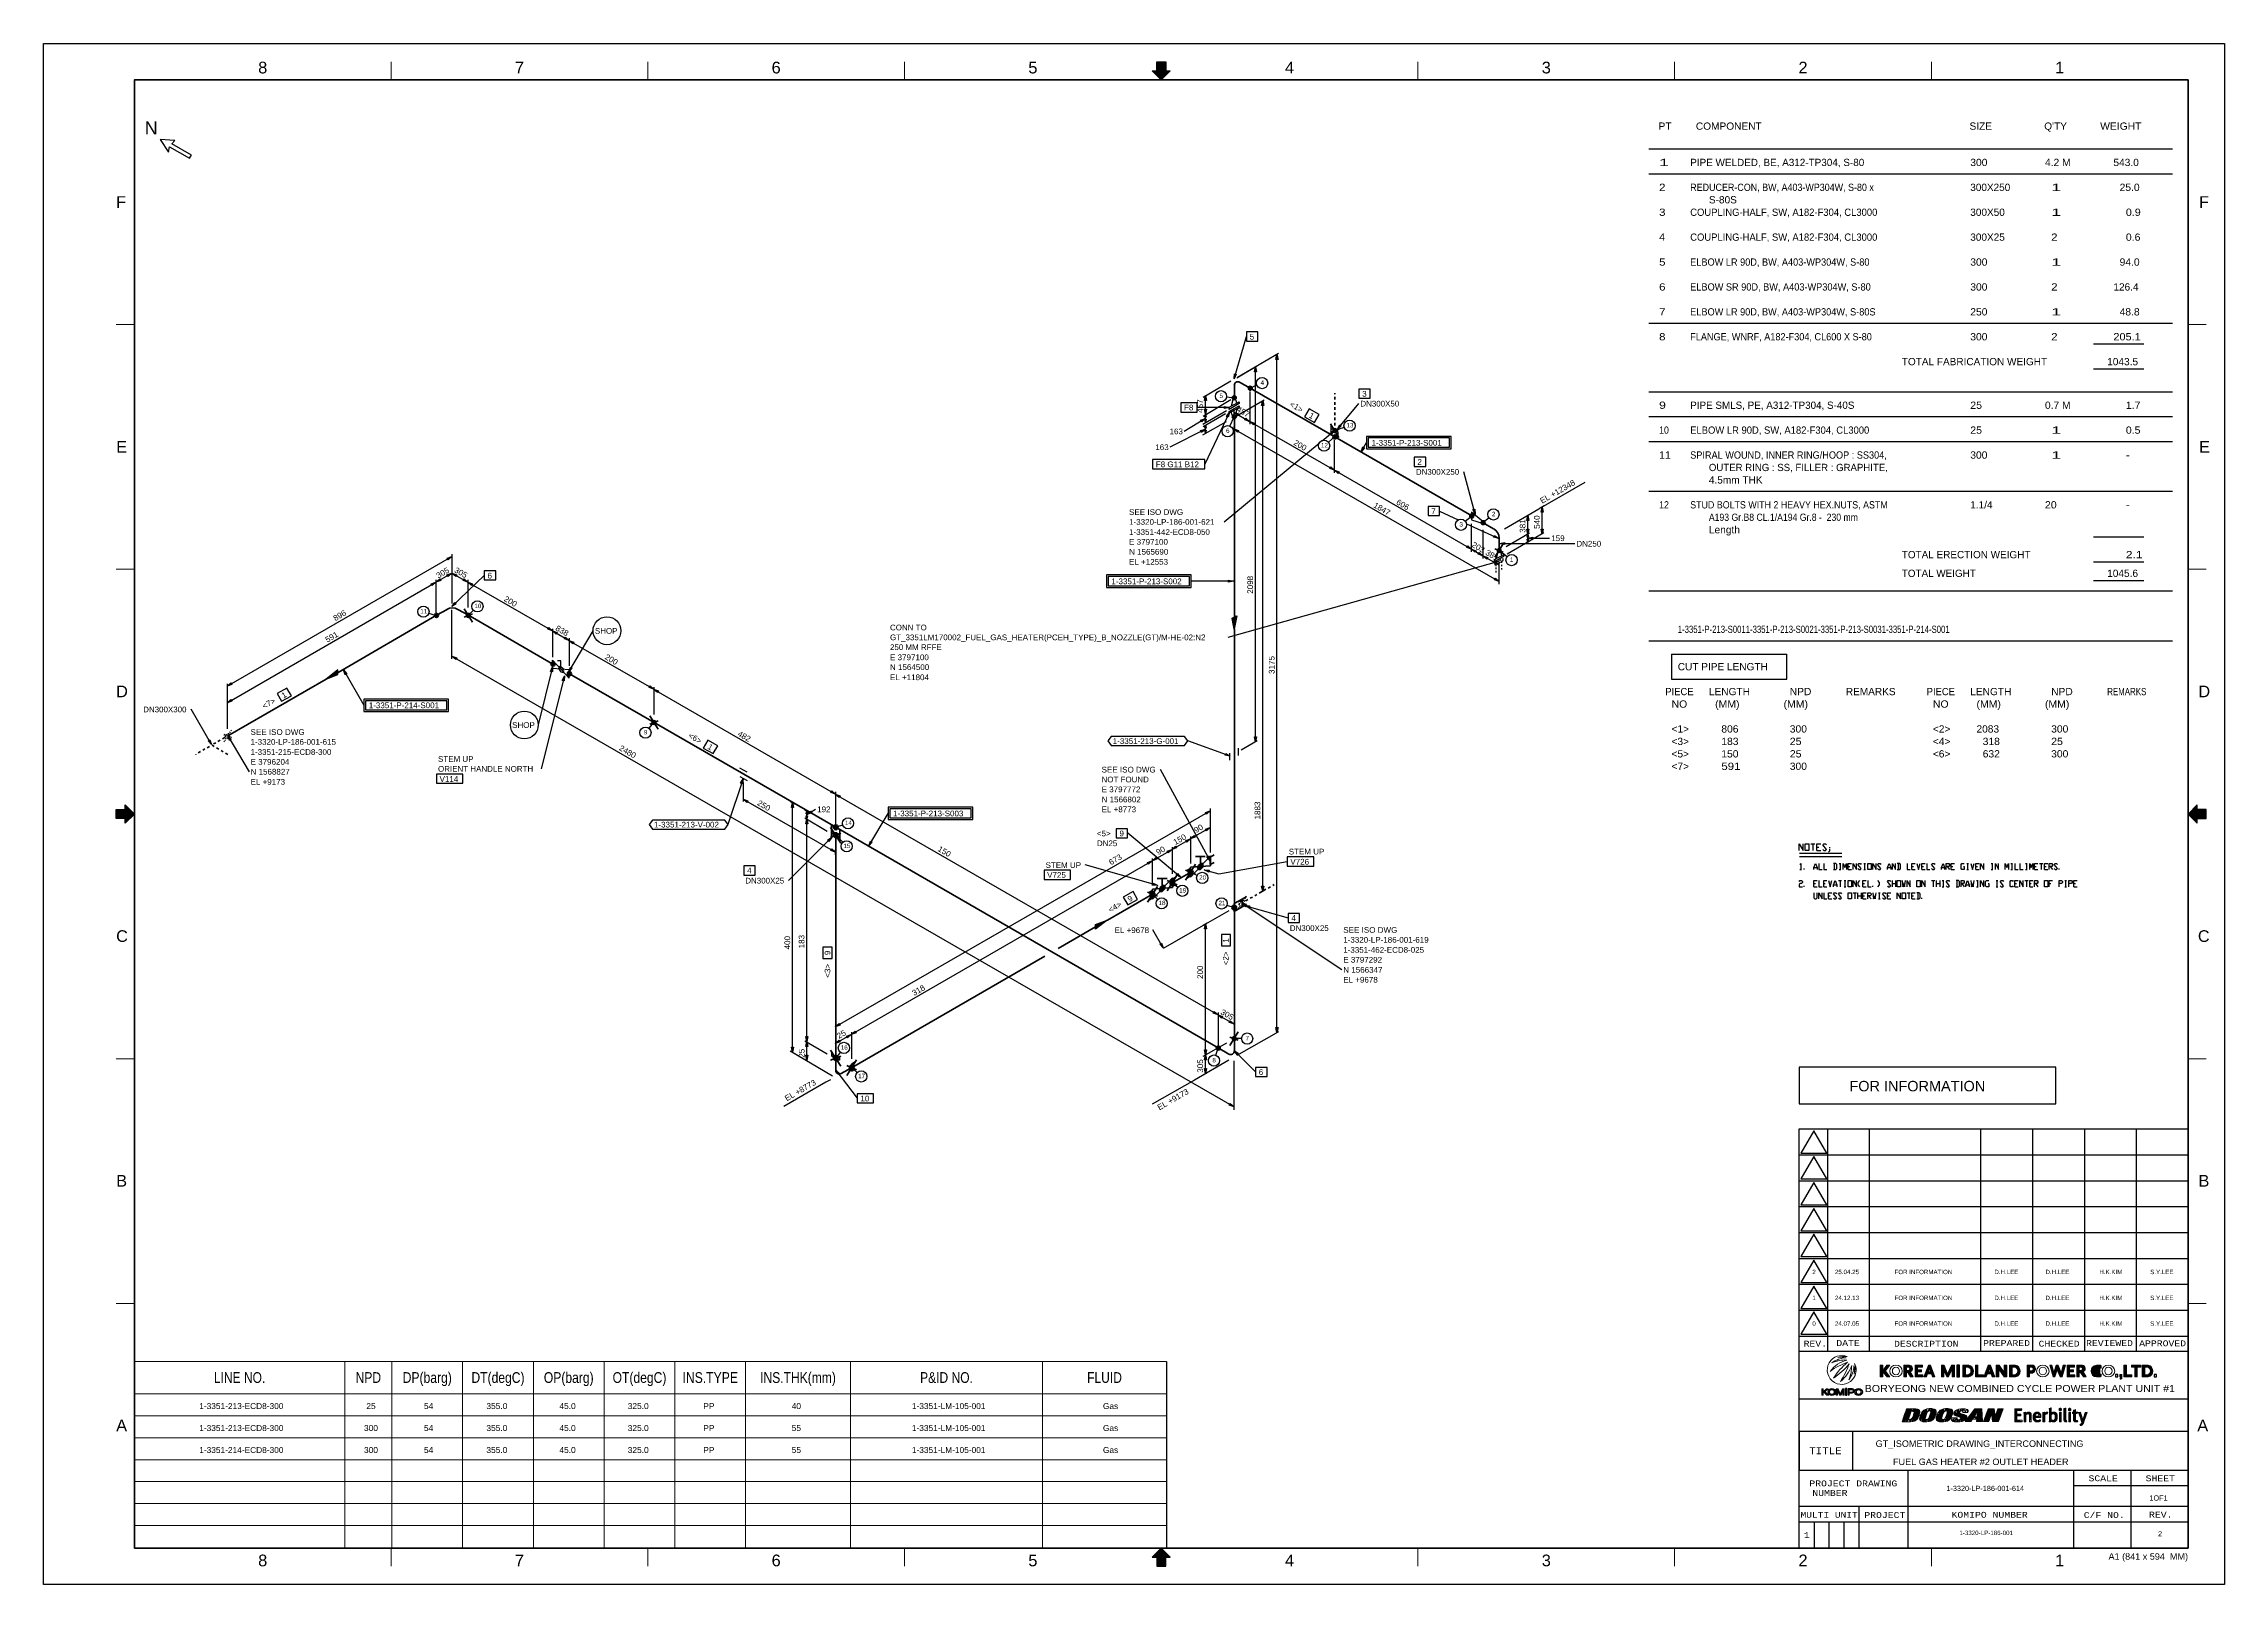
# Model space of a CAD drawing. Header units: inches. Extents: x 0 to 841, y 0 to 594.
import ezdxf
from ezdxf.enums import TextEntityAlignment as Align
from ezdxf.xclip import XClip

# ---------------------------------------------------------------- set-up
doc = ezdxf.new("R2010")
doc.units = ezdxf.units.IN
doc.header["$MEASUREMENT"] = 0
doc.header["$XCLIPFRAME"] = 0
for name, color, linetype in [('1-3320-LP-186-001-614_MODEL-EMBED 1_DWG$0$Default', 7, 'Continuous'), ('AD1', 7, 'Continuous'), ('AD2', 7, 'Continuous'), ('BG 0', 7, 'Continuous'), ('BG BG BG 0', 7, 'Continuous'), ('BG BG BG 1', 7, 'Continuous'), ('BG BG BG BG BG 2', 7, 'Continuous'), ('BG BG BG BG TITLETEXT', 7, 'Continuous'), ('BG Border', 7, 'Continuous'), ('BG MATLIST', 7, 'Continuous'), ('DIMLINES', 7, 'Continuous'), ('DIMTEXT', 7, 'Continuous'), ('FITTINGS', 7, 'Continuous'), ('FRAME', 7, 'Continuous'), ('ISOTEXT', 7, 'Continuous'), ('MATLIST', 7, 'Continuous'), ('NOZZLES', 7, 'Continuous'), ('PIPE', 7, 'Continuous'), ('WELDS', 7, 'Continuous')]:
    doc.layers.add(name, color=color, linetype=linetype)
doc.styles.add('1-3320-LP-186-001-614_MODEL-EMBED 1_DWG$0$Arial', font='arial.ttf')
doc.styles.add('Arial', font='arial.ttf')
doc.styles.add('Courier New', font='cour.ttf')
doc.styles.add('txt.shx', font='txt')

# ---------------------------------------------------------------- blocks, each defined once
blk = doc.blocks.new('1-3320-LP-186-001-614_MODEL-EMBED 1_DWG')
at = {"layer": '1-3320-LP-186-001-614_MODEL-EMBED 1_DWG$0$Default', "color": 4, "style": '1-3320-LP-186-001-614_MODEL-EMBED 1_DWG$0$Arial'}
for s, width, p in [('1-3351-213-ECD8-300', 1.00235, (0.938205, -0.115628)), ('25', 1.008516, (3.475116, -0.115628)), ('54', 1.008516, (4.350117, -0.115628)), ('355.0 ', 1.008516, (5.29826, -0.115628)), ('45.0 ', 1.008516, (6.406503, -0.115628)), ('325.0 ', 1.008516, (7.444094, -0.115628)), ('PP', 1.004063, (8.591588, -0.115628)), ('40', 1.008516, (9.933451, -0.115628)), ('1-3351-LM-105-001', 1.002802, (11.758255, -0.115628)), ('Gas', 1.002038, (14.659147, -0.115628)), ('1-3351-213-ECD8-300', 1.00235, (0.938205, -0.448962)), ('300', 1.008516, (3.43979, -0.448962)), ('355.0 ', 1.008516, (5.29826, -0.448962)), ('45.0 ', 1.008516, (6.406503, -0.448962)), ('325.0 ', 1.008516, (7.444094, -0.448962)), ('PP', 1.004063, (8.591588, -0.448962)), ('55', 1.008516, (9.933451, -0.448962)), ('1-3351-LM-105-001', 1.002802, (11.758255, -0.448962)), ('Gas', 1.002038, (14.659147, -0.448962)), ('1-3351-214-ECD8-300', 1.00235, (0.938205, -0.782295)), ('300', 1.008516, (3.43979, -0.782295)), ('54', 1.008516, (4.350117, -0.782295)), ('355.0 ', 1.008516, (5.29826, -0.782295)), ('45.0 ', 1.008516, (6.406503, -0.782295)), ('325.0 ', 1.008516, (7.444094, -0.782295)), ('PP', 1.004063, (8.591588, -0.782295)), ('55', 1.008516, (9.933451, -0.782295)), ('1-3351-LM-105-001', 1.002802, (11.758255, -0.782295)), ('Gas', 1.002038, (14.659147, -0.782295))]:
    blk.add_text(s, height=0.090278, dxfattribs=dict(at, width=width)).set_placement(p, align=Align.TOP_LEFT)
at = {"layer": '1-3320-LP-186-001-614_MODEL-EMBED 1_DWG$0$Default', "color": 7, "style": '1-3320-LP-186-001-614_MODEL-EMBED 1_DWG$0$Arial', "width": 1.008516}
blk.add_text('54', height=0.090278, dxfattribs=at).set_placement((4.350117, -0.448962), align=Align.TOP_LEFT)

msp = doc.modelspace()

# ---------------------------------------------------------------- hatches: boundary and pattern name
at = {"layer": 'BG 0', "linetype": 'Continuous'}
for points in [[(717.81, 65.93), (718.1, 66.74), (718.41, 67.63), (718.23, 62.71)], [(718.23, 62.71), (718.41, 67.63), (718.42, 67.64), (719.15, 63.62)], [(719.15, 63.62), (718.42, 67.64), (719.97, 67.64)], [(722.01, 67.62), (721.77, 63.1), (721.48, 62.97), (721.53, 67.64)], [(722.42, 67.57), (722.03, 63.25), (721.77, 63.1), (722.01, 67.62)], [(722.49, 63.67), (722.27, 63.45), (722.03, 63.25), (722.42, 67.57)], [(722.49, 63.67), (722.42, 67.57), (722.73, 67.5), (722.72, 63.97)], [(725.04, 67.13), (725.58, 67.43), (725.59, 63.84), (725.23, 62.65)], [(726.25, 67.63), (725.68, 64.37), (725.59, 63.84), (725.58, 67.43)], [(728.61, 67.68), (728.33, 63.26), (727.79, 62.96), (728.13, 67.74)], [(728.8, 63.69), (728.58, 63.46), (728.33, 63.26), (728.61, 67.68)], [(728.8, 63.69), (728.94, 67.61), (729.22, 67.5), (729.02, 63.97)], [(731.43, 67.14), (731.98, 67.44), (731.98, 63.85), (731.6, 62.66)], [(732.07, 64.37), (731.98, 63.85), (731.98, 67.44), (732.65, 67.64)], [(735, 67.68), (734.73, 63.28), (734.18, 62.97), (734.53, 67.74)], [(735.19, 63.71), (734.97, 63.48), (734.73, 63.28), (735, 67.68)], [(735.19, 63.71), (735.33, 67.61), (735.61, 67.51), (735.41, 63.99)], [(737.67, 64.86), (737.84, 67.33), (738.48, 67.56), (738.24, 64.69)], [(738.24, 64.69), (738.48, 67.56), (738.88, 64.5)], [(744.8, 67.72), (741.04, 62.79), (743.32, 62.79), (743.86, 63.65)], [(745.76, 66.72), (744.8, 67.72), (743.86, 63.65), (744.45, 64.63)], [(745.78, 66.72), (747.48, 67.72), (744.8, 67.72), (745.76, 66.72)], [(745.63, 64.63), (747.74, 62.79), (747.48, 67.72), (745.78, 66.72)], [(749.89, 67.72), (748.14, 62.79), (750.14, 62.79), (751.23, 65.83)], [(752.28, 67.72), (749.89, 67.72), (751.23, 65.83), (751.25, 65.83)], [(752.28, 67.72), (751.25, 65.83), (751.6, 62.79), (752.59, 64.68)], [(753.94, 62.79), (755.7, 67.72), (753.69, 67.72), (752.61, 64.68)], [(762.81, 67.03), (762.91, 67.64), (760.15, 67.64), (760.9, 67.03)], [(760.9, 67.03), (760.15, 67.64), (760.9, 63.34), (760.9, 65.6)], [(760.9, 63.34), (760.15, 67.64), (760.15, 62.7), (762.98, 62.7)], [(774.1, 62.7), (774.11, 62.71), (774.17, 68), (773.53, 66.97)], [(779.77, 67.97), (779.11, 66.78), (779.11, 63.49), (779.11, 63.45)], [(783.61, 67.38), (782.88, 67.22), (782.89, 63.05), (782.9, 63.02)], [(717.79, 62.71), (716.88, 62.71), (717.55, 65.17), (717.57, 65.24)], [(720.79, 62.78), (720.79, 64.5), (721.06, 65.17), (721.48, 62.97)], [(724.43, 62.78), (724.57, 66.7), (724.79, 66.93), (724.76, 62.71)], [(724.76, 62.71), (724.79, 66.93), (725.04, 67.13), (725.23, 62.65)], [(727.13, 62.76), (727.4, 65.2), (727.69, 66.02), (727.79, 62.96)], [(730.8, 62.79), (730.96, 66.71), (731.18, 66.94), (731.13, 62.71)], [(731.13, 62.71), (731.18, 66.94), (731.43, 67.14), (731.6, 62.66)], [(733.52, 62.76), (733.79, 65.2), (734.06, 66.02), (734.18, 62.97)], [(739.35, 64.06), (739.36, 65.86), (740.03, 65.66), (739.86, 62.78)], [(739.86, 62.78), (740.03, 65.66), (740.63, 65.49), (740.51, 63)], [(740.51, 63), (740.63, 65.49), (741.16, 65.26), (741, 63.29)], [(744.45, 64.63), (745.55, 63.65), (747.74, 62.79), (745.63, 64.63)], [(747.74, 62.79), (745.55, 63.65), (745.46, 62.79)], [(753.94, 62.79), (752.61, 64.68), (752.59, 64.68), (751.6, 62.79)], [(762.5, 65.6), (760.9, 65.6), (760.9, 64.97), (762.5, 64.97)], [(764.28, 66.42), (763.76, 65.37), (764.46, 62.7), (764.29, 66.4)], [(764.46, 62.7), (763.76, 65.37), (763.76, 62.7)], [(768.05, 64.87), (768.04, 64.34), (770.24, 64.34), (769.5, 64.87)], [(771.76, 62.7), (771.6, 66.41), (771.6, 66.42), (771.05, 65.34)], [(771.76, 62.7), (771.05, 65.34), (771.05, 62.7)], [(774.1, 62.7), (773.53, 66.97), (773.53, 63.55), (773.53, 63.48)], [(778.08, 66.41), (777.35, 66.3), (777.35, 62.7), (778.08, 62.7)], [(781.69, 66.41), (780.96, 66.3), (780.96, 62.7), (781.69, 62.7)], [(785.58, 63.88), (785.49, 66.41), (784.77, 66.25)], [(787.29, 66.32), (786.8, 62.6), (788.07, 66.32)]]:
    msp.add_hatch(color=7, dxfattribs=at).paths.add_polyline_path(points)
at = {"layer": 'BG Border', "linetype": 'ByBlock', "true_color": 0x004c8c}
for points in [[(708.3, 79.95), (708.3, 84.52), (709.29, 84.52), (709.29, 82.47), (710.82, 84.52), (712.01, 84.52), (710.2, 82.24), (710.26, 82.24), (712.04, 79.95), (710.96, 79.95), (710.58, 80.42), (709.33, 81.94), (709.29, 82), (709.29, 79.95)], [(721.71, 79.95), (721.71, 84.53), (724.59, 84.53), (724.59, 83.75), (722.64, 83.75), (722.64, 82.67), (724.22, 82.67), (724.22, 81.89), (722.64, 81.89), (722.64, 80.74), (724.72, 80.74), (724.72, 79.95)], [(731.88, 79.95), (731.88, 84.53), (732.96, 84.53), (734.26, 81.2), (735.78, 84.53), (736.86, 84.53), (736.86, 79.95), (735.97, 79.95), (735.97, 82.87), (734.66, 79.95), (733.94, 79.95), (732.83, 82.51), (732.83, 79.95)], [(745.02, 79.95), (745.02, 84.53), (745.95, 84.53), (745.95, 80.73), (748.06, 80.73), (748.06, 79.95)], [(752.96, 79.95), (752.96, 84.53), (754.13, 84.53), (756.04, 81.64), (756.04, 84.53), (757.04, 84.53), (757.04, 79.95), (756.04, 79.95), (753.98, 82.92), (753.98, 79.95)], [(774.92, 79.95), (773.63, 84.53), (774.48, 84.53), (775.26, 81.68), (776.14, 84.53), (776.96, 84.53), (778.01, 81.6), (778.84, 84.53), (779.77, 84.53), (778.46, 79.95), (777.65, 79.95), (776.5, 82.7), (775.66, 79.95)], [(780.33, 79.95), (780.33, 84.53), (783.21, 84.53), (783.21, 83.75), (781.26, 83.75), (781.26, 82.67), (782.84, 82.67), (782.84, 81.89), (781.26, 81.89), (781.26, 80.74), (783.34, 80.74), (783.34, 79.95)], [(802.27, 79.95), (802.27, 84.53), (803.2, 84.53), (803.2, 80.73), (805.31, 80.73), (805.31, 79.95)], [(806.42, 79.96), (806.42, 83.75), (805.18, 83.75), (805.18, 84.53), (808.8, 84.53), (808.8, 83.75), (807.34, 83.75), (807.34, 79.96)], [(800.88, 79.16), (800.81, 79.22), (800.83, 79.44), (801.16, 79.96), (800.68, 79.96), (800.68, 80.96), (801.51, 80.96), (801.51, 79.37), (801.12, 79.17)], [(685.79, 72.94), (685.79, 75.44), (686.3, 75.44), (686.3, 74.35), (686.37, 74.35), (687.61, 75.44), (688.22, 75.44), (688.22, 75.37), (686.99, 74.3), (686.99, 74.25), (688.41, 73), (688.41, 72.94), (687.71, 72.94), (686.35, 74.19), (686.3, 74.19), (686.3, 72.94)], [(691.33, 72.95), (691.33, 75.44), (692.02, 75.44), (692.85, 73.42), (693.68, 75.44), (694.34, 75.44), (694.34, 72.95), (693.84, 72.95), (693.84, 74.73), (693.18, 72.95), (692.57, 72.95), (691.83, 74.79), (691.82, 72.95)]]:
    msp.add_hatch(color=154, dxfattribs=at).paths.add_polyline_path(points)
h = msp.add_hatch(color=154, dxfattribs=at)
edge = h.paths.add_edge_path()
edge.add_arc((719.35, 83.19), 1.36, 319.77461, 438.46935)
edge.add_line((719.62, 84.53), (717.4, 84.52))
edge.add_line((717.4, 84.52), (717.4, 79.95))
edge.add_line((717.4, 79.95), (718.4, 79.95))
edge.add_line((718.4, 79.95), (718.4, 81.64))
edge.add_line((718.4, 81.64), (718.92, 81.64))
edge.add_line((718.92, 81.64), (719.98, 79.95))
edge.add_line((719.98, 79.95), (721.02, 79.95))
edge.add_line((721.02, 79.95), (719.83, 81.93))
edge.add_arc((719.35, 83.19), 1.36, 290.93568, 310.22539)
edge.add_line((720.23, 82.16), (720.39, 82.32))
edge = h.paths.add_edge_path(flags=0)
edge.add_line((719.29, 82.47), (718.4, 82.47))
edge.add_line((718.4, 82.47), (718.4, 83.75))
edge.add_line((718.4, 83.75), (719.29, 83.75))
edge.add_arc((718.9, 83.11), 0.749, -58.87789, 58.87789, ccw=False)
h = msp.add_hatch(color=154, dxfattribs=at)
h.paths.add_polyline_path([(725.14, 79.95), (726.84, 84.53), (727.66, 84.53), (729.39, 79.95), (728.39, 79.95), (727.99, 81.11), (726.5, 81.11), (726.09, 79.95)])
h.paths.add_polyline_path([(726.78, 81.88), (727.24, 83.2), (727.71, 81.88)], flags=0)
at = {"layer": 'BG Border', "linetype": 'Continuous', "true_color": 0x004c8c}
for points in [[(738.91, 84.53), (737.86, 84.53), (737.86, 79.95), (738.91, 79.95)], [(695.34, 72.93), (695.34, 75.45), (694.86, 75.45), (694.86, 72.93)]]:
    msp.add_hatch(color=154, dxfattribs=at).paths.add_polyline_path(points)
at = {"layer": 'BG Border', "linetype": 'ByBlock', "true_color": 0x004c8c}
h = msp.add_hatch(color=154, dxfattribs=at)
edge = h.paths.add_edge_path()
edge.add_arc((741.86, 82.24), 2.35, 283.38399, 436.65167)
edge.add_line((742.4, 84.53), (740.13, 84.53))
edge.add_line((740.13, 84.53), (740.13, 79.95))
edge.add_line((740.13, 79.95), (742.4, 79.95))
edge = h.paths.add_edge_path(flags=0)
edge.add_line((742.17, 80.77), (741.1, 80.77))
edge.add_line((741.1, 80.77), (741.1, 83.73))
edge.add_line((741.1, 83.73), (742.17, 83.73))
edge.add_arc((741.72, 82.25), 1.55, -73.29932, 73.29932, ccw=False)
h = msp.add_hatch(color=154, dxfattribs=at)
h.paths.add_polyline_path([(748.24, 79.95), (749.94, 84.53), (750.75, 84.53), (752.49, 79.95), (751.49, 79.95), (751.08, 81.11), (749.6, 81.11), (749.19, 79.95)])
h.paths.add_polyline_path([(749.88, 81.88), (750.34, 83.2), (750.81, 81.88)], flags=0)
h = msp.add_hatch(color=154, dxfattribs=at)
edge = h.paths.add_edge_path()
edge.add_arc((759.9, 82.24), 2.35, 283.38399, 436.65167)
edge.add_line((760.45, 84.53), (758.18, 84.53))
edge.add_line((758.18, 84.53), (758.18, 79.95))
edge.add_line((758.18, 79.95), (760.45, 79.95))
edge = h.paths.add_edge_path(flags=0)
edge.add_arc((759.77, 82.25), 1.55, -73.29932, 73.29932, ccw=False)
edge.add_line((760.21, 80.77), (759.14, 80.77))
edge.add_line((759.14, 80.77), (759.14, 83.73))
edge.add_line((759.14, 83.73), (760.21, 83.73))
h = msp.add_hatch(color=154, dxfattribs=at)
edge = h.paths.add_edge_path()
edge.add_arc((766.43, 83.05), 1.7, 287.98252, 420.60782)
edge.add_line((767.26, 84.53), (764.92, 84.53))
edge.add_line((764.92, 84.53), (764.92, 79.95))
edge.add_line((764.92, 79.95), (765.82, 79.95))
edge.add_line((765.82, 79.95), (765.82, 81.43))
edge.add_line((765.82, 81.43), (766.95, 81.43))
edge = h.paths.add_edge_path(flags=0)
edge.add_arc((766.49, 83.04), 0.73, -68.40165, 68.40165, ccw=False)
edge.add_line((766.76, 82.36), (765.82, 82.36))
edge.add_line((765.82, 82.36), (765.82, 83.72))
edge.add_line((765.82, 83.72), (766.76, 83.72))
h = msp.add_hatch(color=154, dxfattribs=at)
edge = h.paths.add_edge_path()
edge.add_arc((786, 83.19), 1.36, 290.93568, 438.46935)
edge.add_line((786.27, 84.53), (784.05, 84.52))
edge.add_line((784.05, 84.52), (784.05, 79.95))
edge.add_line((784.05, 79.95), (785.05, 79.95))
edge.add_line((785.05, 79.95), (785.05, 81.64))
edge.add_line((785.05, 81.64), (785.56, 81.64))
edge.add_line((785.56, 81.64), (786.63, 79.95))
edge.add_line((786.63, 79.95), (787.66, 79.95))
edge.add_line((787.66, 79.95), (787.67, 79.95))
edge.add_line((787.67, 79.95), (786.48, 81.93))
edge = h.paths.add_edge_path(flags=0)
edge.add_line((785.94, 82.47), (785.05, 82.47))
edge.add_line((785.05, 82.47), (785.05, 83.75))
edge.add_line((785.05, 83.75), (785.94, 83.75))
edge.add_arc((785.55, 83.11), 0.749, -58.87789, 58.87789, ccw=False)
h = msp.add_hatch(color=154, dxfattribs=at)
edge = h.paths.add_edge_path()
edge.add_arc((791.87, 82.24), 2.3, 94.98547, 265.01365)
edge.add_line((791.67, 79.96), (792.58, 79.96))
edge.add_line((792.58, 79.96), (792.58, 79.96))
edge.add_line((792.58, 79.96), (792.61, 79.96))
edge.add_arc((792.6, 81.36), 1.4, 270.58942, 309.16988)
edge.add_line((793.48, 80.27), (793.48, 81.08))
edge.add_line((793.48, 81.08), (793.21, 81.08))
edge.add_arc((792.2, 82.24), 1.54, 49.28127, 310.73055, ccw=False)
edge.add_line((793.21, 83.41), (793.48, 83.41))
edge.add_line((793.48, 83.41), (793.48, 84.22))
edge.add_arc((792.6, 83.13), 1.4, 50.83012, 89.41058)
edge.add_line((792.61, 84.53), (792.58, 84.53))
edge.add_line((792.58, 84.53), (791.67, 84.53))
h = msp.add_hatch(color=154, dxfattribs=at)
edge = h.paths.add_edge_path()
edge.add_line((811.61, 84.53), (809.34, 84.53))
edge.add_line((809.34, 84.53), (809.34, 79.95))
edge.add_line((809.34, 79.95), (811.62, 79.95))
edge.add_arc((811.07, 82.24), 2.35, 283.38399, 436.65167)
edge = h.paths.add_edge_path(flags=0)
edge.add_line((811.38, 80.77), (810.31, 80.77))
edge.add_line((810.31, 80.77), (810.31, 83.73))
edge.add_line((810.31, 83.73), (811.38, 83.73))
edge.add_arc((810.93, 82.25), 1.55, -73.29932, 73.29932, ccw=False)
h = msp.add_hatch(color=154, dxfattribs=at)
edge = h.paths.add_edge_path()
edge.add_arc((697.49, 74.59), 0.867, 270, 450)
edge.add_line((697.49, 75.45), (695.86, 75.45))
edge.add_line((695.86, 75.45), (695.86, 72.94))
edge.add_line((695.86, 72.94), (696.35, 72.94))
edge.add_line((696.35, 72.94), (696.35, 73.72))
edge.add_line((696.35, 73.72), (697.49, 73.72))
edge = h.paths.add_edge_path(flags=0)
edge.add_arc((697.45, 74.58), 0.433, -90, 90, ccw=False)
edge.add_line((697.45, 74.15), (696.64, 74.15))
edge.add_line((696.64, 74.15), (696.35, 73.83))
edge.add_line((696.35, 73.83), (696.35, 75.01))
edge.add_line((696.35, 75.01), (697.45, 75.01))

# ---------------------------------------------------------------- linework, layer by layer
at = {"layer": 'AD1', "color": 4, "linetype": 'Continuous', "lineweight": 30}
for p, q in [((448.04, 451.16), (447.64, 453.08)), ((448.44, 453.08), (448.04, 451.16)), ((459, 451.88), (460.84, 451.24)), ((460.44, 450.6), (459, 451.88)), ((465.16, 448.36), (467, 447.72)), ((466.6, 447.08), (465.16, 448.36)), ((459, 445.48), (460.84, 444.84)), ((460.44, 444.2), (459, 445.48)), ((497.8, 429.56), (499.64, 428.92)), ((499.24, 428.28), (497.8, 429.56)), ((572.36, 404.92), (571.96, 406.84)), ((572.76, 406.84), (572.36, 404.92)), ((577.88, 404.92), (577.48, 406.84)), ((578.28, 406.84), (577.88, 404.92)), ((550.6, 399.16), (552.44, 398.52)), ((552.04, 397.88), (550.6, 399.16)), ((555.08, 396.52), (556.92, 395.88)), ((556.52, 395.24), (555.08, 396.52)), ((151.32, 386.36), (152.76, 387.64)), ((153.16, 387), (151.32, 386.36)), ((157.48, 389.88), (159.32, 389.24)), ((158.92, 388.6), (157.48, 389.88)), ((163.56, 386.36), (165.4, 385.72)), ((165, 385.08), (163.56, 386.36)), ((196.2, 367.56), (198.04, 366.92)), ((197.64, 366.28), (196.2, 367.56)), ((202.6, 363.88), (204.44, 363.24)), ((204.04, 362.6), (202.6, 363.88)), ((157.48, 357.88), (159.32, 357.24)), ((158.92, 356.6), (157.48, 357.88)), ((70.76, 346.28), (72.2, 347.56)), ((72.6, 346.92), (70.76, 346.28)), ((235.24, 345.08), (237.08, 344.44)), ((236.68, 343.8), (235.24, 345.08)), ((70.76, 339.88), (72.2, 341.16)), ((72.6, 340.52), (70.76, 339.88)), ((467.32, 324.84), (466.92, 326.76)), ((467.72, 326.76), (467.32, 324.84)), ((269.8, 302.76), (271.64, 302.12)), ((271.24, 301.48), (269.8, 302.76)), ((305.32, 304.68), (307.16, 304.04)), ((306.76, 303.4), (305.32, 304.68)), ((442.2, 287.4), (443.64, 288.68)), ((444.04, 288.04), (442.2, 287.4)), ((427.48, 278.92), (428.92, 280.2)), ((429.32, 279.56), (427.48, 278.92)), ((435.08, 283.32), (436.52, 284.6)), ((436.92, 283.96), (435.08, 283.32)), ((470.12, 267.24), (469.72, 269.16)), ((470.52, 269.16), (470.12, 267.24)), ((452.84, 219.56), (454.68, 218.92)), ((454.28, 218.28), (452.84, 219.56)), ((294.36, 209.24), (293.96, 211.16)), ((294.76, 211.16), (294.36, 209.24)), ((305.32, 214.92), (306.76, 216.2)), ((307.16, 215.56), (305.32, 214.92)), ((311.48, 212.04), (312.92, 213.32)), ((313.32, 212.68), (311.48, 212.04)), ((475.64, 212.76), (475.24, 214.68)), ((476.04, 214.68), (475.64, 212.76)), ((288.84, 205.24), (288.44, 207.16)), ((289.24, 207.16), (288.84, 205.24)), ((294.36, 202.04), (293.96, 203.96)), ((294.76, 203.96), (294.36, 202.04)), ((305.32, 208.52), (306.76, 209.8)), ((307.16, 209.16), (305.32, 208.52)), ((448.04, 204.12), (447.64, 206.04)), ((448.44, 206.04), (448.04, 204.12)), ((448.04, 196.92), (447.64, 198.84)), ((448.44, 198.84), (448.04, 196.92))]:
    msp.add_line(p, q, dxfattribs=at)
at = {"layer": 'AD2', "color": 4, "linetype": 'Continuous', "lineweight": 30}
for p, q in [((475.24, 472.28), (475.64, 474.2)), ((475.64, 474.2), (476.04, 472.28)), ((466.92, 467.48), (467.32, 469.4)), ((467.32, 469.4), (467.72, 467.48)), ((447.64, 456.44), (448.04, 458.36)), ((448.04, 458.36), (448.44, 456.44)), ((469.72, 454.52), (470.12, 456.44)), ((470.12, 456.44), (470.52, 454.52)), ((465.08, 448.36), (463.24, 449)), ((463.64, 449.64), (465.08, 448.36)), ((497.88, 429.56), (496.04, 430.2)), ((496.44, 430.84), (497.88, 429.56)), ((571.96, 410.2), (572.36, 412.12)), ((572.36, 412.12), (572.76, 410.2)), ((577.48, 413.4), (577.88, 415.32)), ((577.88, 415.32), (578.28, 413.4)), ((155.64, 395.64), (157.48, 396.28)), ((157.48, 396.28), (156.04, 395)), ((550.68, 399.08), (548.84, 399.72)), ((549.24, 400.36), (550.68, 399.08)), ((555.08, 396.52), (553.24, 397.16)), ((553.64, 397.8), (555.08, 396.52)), ((155.56, 389.24), (157.4, 389.88)), ((157.4, 389.88), (155.96, 388.6)), ((163.64, 386.36), (161.8, 387)), ((162.2, 387.64), (163.64, 386.36)), ((561.24, 393), (559.4, 393.64)), ((561.32, 386.6), (559.48, 387.24)), ((559.8, 394.28), (561.24, 393)), ((559.88, 387.88), (561.32, 386.6)), ((149.48, 385.72), (151.32, 386.36)), ((151.32, 386.36), (149.88, 385.08)), ((196.28, 367.56), (194.44, 368.2)), ((194.84, 368.84), (196.28, 367.56)), ((202.68, 363.88), (200.84, 364.52)), ((201.24, 365.16), (202.68, 363.88)), ((235.32, 345.08), (233.48, 345.72)), ((233.88, 346.36), (235.32, 345.08)), ((305.4, 304.68), (303.56, 305.32)), ((303.96, 305.96), (305.4, 304.68)), ((288.44, 299.48), (288.84, 301.4)), ((288.84, 301.4), (289.24, 299.48)), ((293.96, 293.24), (294.36, 295.16)), ((294.36, 295.16), (294.76, 293.24)), ((448.04, 297.56), (449.88, 298.2)), ((449.88, 298.2), (448.44, 296.92)), ((440.44, 286.76), (442.28, 287.4)), ((442.28, 287.4), (440.84, 286.12)), ((448.04, 291.16), (449.88, 291.8)), ((449.88, 291.8), (448.44, 290.52)), ((305.4, 282.28), (303.56, 282.92)), ((303.96, 283.56), (305.4, 282.28)), ((425.72, 278.28), (427.56, 278.92)), ((427.56, 278.92), (426.12, 277.64)), ((433.32, 282.68), (435.16, 283.32)), ((435.16, 283.32), (433.72, 282.04)), ((447.64, 252.68), (448.04, 254.6)), ((448.04, 254.6), (448.44, 252.68)), ((452.92, 219.56), (451.08, 220.2)), ((451.48, 220.84), (452.92, 219.56)), ((309.64, 211.4), (311.48, 212.04)), ((311.48, 212.04), (310.04, 210.76)), ((459, 216.04), (457.16, 216.68)), ((457.56, 217.32), (459, 216.04)), ((293.96, 207.32), (294.36, 209.24)), ((294.36, 209.24), (294.76, 207.32)), ((447.64, 202.2), (448.04, 204.12)), ((448.04, 204.12), (448.44, 202.2)), ((457.64, 185.4), (459.08, 184.12)), ((459.08, 184.12), (457.24, 184.76))]:
    msp.add_line(p, q, dxfattribs=at)
at = {"layer": 'BG 0', "color": 1, "linetype": 'Continuous', "lineweight": 25}
for p, q in [((776.02, 199.37), (677, 199.37)), ((677, 199.37), (677, 185.22)), ((776.02, 185.22), (776.02, 199.37)), ((677, 185.22), (776.02, 185.22))]:
    msp.add_line(p, q, dxfattribs=at)
at = {"layer": 'BG 0', "color": 2, "linetype": 'Continuous', "lineweight": 25}
msp.add_line((432.98, 85.88), (432.98, 14), dxfattribs=at)
at = {"layer": 'BG 0', "color": 7, "linetype": 'Continuous', "lineweight": 5}
for p, q in [((774.18, 67.92), (774.18, 62.91)), ((774.19, 67.87), (774.19, 62.95)), ((774.19, 62.96), (774.19, 67.86)), ((774.19, 67.84), (774.19, 62.98)), ((774.2, 62.99), (774.2, 67.82)), ((774.2, 67.82), (774.2, 63.01)), ((774.22, 67.7), (774.22, 66)), ((774.22, 66), (774.22, 67.68)), ((774.22, 66.01), (774.22, 67.67)), ((774.22, 66.01), (774.22, 67.64)), ((774.22, 66.02), (774.22, 67.62)), ((774.23, 66.03), (774.22, 67.6)), ((774.23, 66.04), (774.22, 67.58)), ((774.23, 66.06), (774.23, 67.56)), ((774.23, 66.07), (774.23, 67.53)), ((774.23, 66.08), (774.23, 67.51)), ((774.23, 66.1), (774.23, 67.49)), ((774.23, 66.12), (774.23, 67.47)), ((774.24, 66.13), (774.23, 67.45)), ((774.24, 66.15), (774.23, 67.42)), ((774.24, 66.17), (774.24, 67.4)), ((774.24, 66.19), (774.24, 67.38)), ((774.24, 66.21), (774.24, 67.35)), ((774.24, 66.23), (774.24, 67.33)), ((774.24, 66.24), (774.24, 67.3)), ((779.84, 62.63), (779.83, 67.42)), ((779.84, 62.63), (779.84, 67.31)), ((783.61, 67.38), (783.03, 62.85)), ((783.61, 67.38), (783.6, 67.3)), ((783.61, 67.38), (783.6, 67.31)), ((783.61, 67.38), (783.6, 67.33)), ((783.61, 67.38), (783.6, 67.34)), ((783.61, 67.38), (783.6, 67.35)), ((783.61, 67.38), (783.61, 67.37)), ((737.96, 64.03), (738, 64.15)), ((764.46, 62.7), (764.41, 66.02)), ((764.46, 62.7), (764.41, 65.99)), ((764.46, 62.7), (764.41, 65.96)), ((764.41, 65.89), (764.41, 65.94)), ((766.49, 62.7), (766.49, 65.47)), ((768.05, 64.18), (768.09, 62.8)), ((770.24, 64.34), (770.24, 64.59)), ((770.24, 64.47), (770.24, 64.34)), ((770.24, 64.47), (770.24, 64.35)), ((770.24, 64.47), (770.24, 64.35)), ((770.24, 64.47), (770.24, 64.36)), ((770.24, 64.47), (770.24, 64.36)), ((770.24, 64.47), (770.24, 64.37)), ((770.24, 64.47), (770.24, 64.37)), ((770.24, 64.47), (770.24, 64.38)), ((770.24, 64.47), (770.24, 64.39)), ((770.24, 64.47), (770.24, 64.39)), ((770.24, 64.47), (770.24, 64.4)), ((770.24, 64.47), (770.24, 64.41)), ((770.24, 64.47), (770.24, 64.42)), ((770.24, 64.47), (770.24, 64.42)), ((770.24, 64.47), (770.24, 64.43)), ((770.24, 64.47), (770.24, 64.44)), ((770.24, 64.47), (770.24, 64.45)), ((770.24, 64.47), (770.24, 64.46)), ((770.24, 64.47), (770.24, 64.46)), ((771.76, 62.7), (771.72, 65.97)), ((771.73, 65.94), (771.73, 65.86)), ((772.94, 66.38), (772.69, 65.68)), ((772.75, 66.42), (772.92, 66.38)), ((772.76, 66.42), (772.92, 66.38)), ((772.77, 66.42), (772.92, 66.38)), ((772.92, 66.38), (772.8, 66.42)), ((772.81, 66.41), (772.92, 66.38)), ((772.92, 66.38), (772.82, 66.41)), ((772.83, 66.41), (772.92, 66.38)), ((772.84, 66.41), (772.92, 66.38)), ((772.85, 66.4), (772.92, 66.38)), ((772.86, 66.4), (772.91, 66.38)), ((772.87, 66.4), (772.91, 66.38)), ((772.91, 66.38), (772.88, 66.4)), ((772.89, 66.39), (772.91, 66.38)), ((772.89, 66.39), (772.9, 66.39)), ((772.89, 66.39), (772.9, 66.39)), ((772.93, 66.38), (772.93, 66.38)), ((774.24, 66.26), (774.24, 67.28)), ((774.24, 66.28), (774.24, 67.25)), ((774.24, 66.3), (774.24, 67.22)), ((774.24, 67.2), (774.24, 66.31)), ((774.24, 67.2), (774.24, 66.31)), ((774.24, 67.2), (774.24, 66.32)), ((774.24, 67.2), (774.24, 66.33)), ((774.24, 67.2), (774.24, 66.33)), ((774.24, 67.2), (774.24, 66.34)), ((774.24, 67.2), (774.24, 66.35)), ((774.24, 67.2), (774.24, 66.35)), ((774.24, 67.2), (774.24, 66.36)), ((774.24, 67.2), (774.24, 66.37)), ((774.3, 66.08), (774.3, 65.46)), ((774.32, 66.09), (774.31, 65.48)), ((774.31, 66.09), (774.31, 65.47)), ((774.32, 66.1), (774.32, 65.49)), ((779.11, 63.49), (779.11, 66.78)), ((779.84, 62.63), (779.84, 67.19)), ((779.84, 62.63), (779.84, 67.06)), ((779.84, 62.63), (779.84, 66.92)), ((779.84, 63.61), (779.85, 62.63)), ((779.84, 63.56), (779.85, 62.63)), ((780.15, 62.67), (780.14, 63.15)), ((780.28, 62.71), (780.17, 62.68)), ((780.28, 62.71), (780.19, 62.68)), ((780.28, 62.71), (780.2, 62.68)), ((780.28, 62.71), (780.22, 62.69)), ((780.28, 62.71), (780.24, 62.69)), ((780.28, 62.71), (780.25, 62.7)), ((782.83, 66.63), (782.83, 63.33)), ((782.83, 66.58), (782.83, 63.33)), ((782.83, 66.53), (782.83, 63.39)), ((782.83, 66.48), (782.83, 63.39)), ((782.83, 66.43), (782.83, 63.46)), ((782.83, 63.46), (782.83, 66.39)), ((782.83, 63.46), (782.83, 66.37)), ((782.83, 63.46), (782.83, 65.82)), ((783.56, 66.86), (783.28, 62.68)), ((783.31, 62.67), (783.56, 66.78)), ((783.55, 66.71), (783.31, 62.67)), ((783.55, 66.67), (783.34, 62.66)), ((783.55, 66.63), (783.37, 62.65)), ((783.55, 66.6), (783.37, 62.65)), ((783.43, 62.63), (783.55, 66.54)), ((783.53, 65.82), (783.54, 66.47)), ((783.54, 66.43), (783.53, 65.82)), ((783.54, 66.39), (783.53, 65.82)), ((783.56, 66.78), (783.55, 66.74)), ((783.59, 67.28), (783.57, 66.96)), ((783.59, 67.28), (783.57, 66.91)), ((783.59, 67.27), (783.57, 66.99)), ((783.59, 67.27), (783.58, 67.04)), ((783.59, 67.27), (783.58, 67.09)), ((783.59, 67.27), (783.58, 67.13)), ((783.59, 67.2), (783.59, 67.27)), ((783.59, 67.27), (783.59, 67.18)), ((783.59, 67.26), (783.59, 67.23))]:
    msp.add_line(p, q, dxfattribs=at)
for points in [[(717.81, 65.93), (718.1, 66.74), (718.41, 67.63), (718.23, 62.71)], [(718.23, 62.71), (718.41, 67.63), (718.42, 67.64), (719.15, 63.62)], [(719.15, 63.62), (718.42, 67.64), (719.97, 67.64)], [(719.97, 67.64), (719.44, 64.46), (719.18, 63.7), (719.15, 63.62)], [(719.97, 67.64), (719.69, 65.17), (719.64, 65.01), (719.44, 64.46)], [(720.23, 66.72), (719.69, 65.17), (719.97, 67.64), (720.34, 67.64)], [(720.23, 66.72), (720.34, 67.64), (720.44, 66.72)], [(721.29, 67.64), (720.65, 66.72), (720.44, 66.72), (720.34, 67.64)], [(721.29, 67.64), (721.16, 66.66), (720.84, 66.71), (720.65, 66.72)], [(721.29, 67.64), (721.25, 66.6), (721.16, 66.66)], [(721.53, 67.64), (721.32, 66.52), (721.25, 66.6), (721.29, 67.64)], [(721.53, 67.64), (721.48, 62.97), (721.3, 65.94), (721.35, 66.23)], [(721.35, 66.23), (721.35, 66.41), (721.32, 66.52), (721.53, 67.64)], [(722.01, 67.62), (721.77, 63.1), (721.48, 62.97), (721.53, 67.64)], [(722.42, 67.57), (722.03, 63.25), (721.77, 63.1), (722.01, 67.62)], [(722.49, 63.67), (722.27, 63.45), (722.03, 63.25), (722.42, 67.57)], [(722.49, 63.67), (722.42, 67.57), (722.73, 67.5), (722.72, 63.97)], [(722.72, 63.97), (722.73, 67.5), (722.98, 67.4), (722.91, 64.31)], [(722.91, 64.31), (722.98, 67.4), (723.17, 67.29), (723.27, 65.17)], [(723.27, 65.17), (723.17, 67.29), (723.32, 67.17)], [(725.04, 67.13), (725.58, 67.43), (725.59, 63.84), (725.23, 62.65)], [(726.25, 67.63), (725.68, 64.37), (725.59, 63.84), (725.58, 67.43)], [(726.25, 67.63), (726.25, 65.96), (725.97, 65.2), (725.68, 64.37)], [(727.09, 67.74), (726.51, 66.48), (726.25, 65.96), (726.25, 67.63)], [(727.09, 67.74), (726.89, 66.82), (726.75, 66.75), (726.51, 66.48)], [(727.09, 67.74), (727.05, 66.87), (726.89, 66.82)], [(727.58, 67.75), (727.28, 66.89), (727.05, 66.87), (727.09, 67.74)], [(727.62, 66.83), (727.51, 66.87), (727.28, 66.89), (727.58, 67.75)], [(728.13, 67.74), (727.7, 66.77), (727.62, 66.83), (727.58, 67.75)], [(728.13, 67.74), (727.79, 62.96), (727.69, 66.02), (727.78, 66.54)], [(728.13, 67.74), (727.78, 66.54), (727.75, 66.68), (727.7, 66.77)], [(728.61, 67.68), (728.33, 63.26), (727.79, 62.96), (728.13, 67.74)], [(728.8, 63.69), (728.58, 63.46), (728.33, 63.26), (728.61, 67.68)], [(728.8, 63.69), (728.61, 67.68), (728.94, 67.61)], [(728.8, 63.69), (728.94, 67.61), (729.22, 67.5), (729.02, 63.97)], [(729.02, 63.97), (729.22, 67.5), (729.42, 67.39), (729.22, 64.3)], [(729.22, 64.3), (729.42, 67.39), (729.58, 67.26), (729.43, 64.72)], [(731.43, 67.14), (731.98, 67.44), (731.98, 63.85), (731.6, 62.66)], [(732.07, 64.37), (731.98, 63.85), (731.98, 67.44), (732.65, 67.64)], [(732.07, 64.37), (732.65, 67.64), (732.33, 65.2)], [(732.65, 67.64), (732.63, 65.96), (732.33, 65.2)], [(733.5, 67.74), (732.9, 66.48), (732.63, 65.96), (732.65, 67.64)], [(733.28, 66.83), (733.14, 66.75), (732.9, 66.48), (733.5, 67.74)], [(733.5, 67.74), (733.44, 66.88), (733.28, 66.83)], [(733.97, 67.76), (733.67, 66.9), (733.44, 66.88), (733.5, 67.74)], [(734, 66.84), (733.89, 66.88), (733.67, 66.9), (733.97, 67.76)], [(734.53, 67.74), (734.07, 66.77), (734, 66.84), (733.97, 67.76)], [(734.53, 67.74), (734.18, 62.97), (734.06, 66.02), (734.15, 66.54)], [(734.53, 67.74), (734.15, 66.54), (734.12, 66.68), (734.07, 66.77)], [(735, 67.68), (734.73, 63.28), (734.18, 62.97), (734.53, 67.74)], [(735.19, 63.71), (734.97, 63.48), (734.73, 63.28), (735, 67.68)], [(735.19, 63.71), (735, 67.68), (735.33, 67.61)], [(735.19, 63.71), (735.33, 67.61), (735.61, 67.51), (735.41, 63.99)], [(735.41, 63.99), (735.61, 67.51), (735.81, 67.39), (735.61, 64.31)], [(735.61, 64.31), (735.81, 67.39), (735.97, 67.26), (735.82, 64.73)], [(737.15, 66.85), (737.35, 67.03), (737.84, 67.33), (737.67, 64.86)], [(737.67, 64.86), (737.84, 67.33), (738.48, 67.56), (738.24, 64.69)], [(738.24, 64.69), (738.48, 67.56), (738.88, 64.5)], [(739.3, 67.69), (738.89, 66.41), (738.87, 66.29), (738.48, 67.56)], [(738.48, 67.56), (738.87, 66.29), (738.89, 66.2), (738.88, 64.5)], [(739.17, 66.72), (739.04, 66.63), (738.89, 66.41), (739.3, 67.69)], [(739.17, 66.72), (739.3, 67.69), (739.33, 66.8)], [(739.99, 67.72), (739.73, 66.86), (739.33, 66.8), (739.3, 67.69)], [(739.99, 67.72), (740.06, 66.78), (739.95, 66.83), (739.73, 66.86)], [(740.58, 67.7), (740.13, 66.7), (740.06, 66.78), (739.99, 67.72)], [(740.58, 67.7), (740.18, 66.47), (740.17, 66.6), (740.13, 66.7)], [(741.11, 66.2), (740.15, 66.31), (740.18, 66.47), (740.58, 67.7)], [(741.11, 66.2), (740.58, 67.7), (741.07, 67.65), (741.41, 67.58)], [(744.8, 67.72), (741.04, 62.79), (743.32, 62.79), (743.86, 63.65)], [(742.11, 66.2), (741.11, 66.2), (741.41, 67.58), (741.69, 67.48)], [(742.11, 66.2), (741.69, 67.48), (741.87, 67.37), (742.01, 67.25)], [(745.76, 66.72), (744.8, 67.72), (743.86, 63.65), (744.45, 64.63)], [(745.78, 66.72), (747.48, 67.72), (744.8, 67.72), (745.76, 66.72)], [(745.63, 64.63), (747.74, 62.79), (747.48, 67.72), (745.78, 66.72)], [(749.89, 67.72), (748.14, 62.79), (750.14, 62.79), (751.23, 65.83)], [(752.28, 67.72), (749.89, 67.72), (751.23, 65.83), (751.25, 65.83)], [(752.28, 67.72), (751.25, 65.83), (751.6, 62.79), (752.59, 64.68)], [(753.94, 62.79), (755.7, 67.72), (753.69, 67.72), (752.61, 64.68)], [(762.81, 67.03), (762.91, 67.64), (760.15, 67.64), (760.9, 67.03)], [(760.9, 67.03), (760.15, 67.64), (760.9, 63.34), (760.9, 65.6)], [(760.9, 63.34), (760.15, 67.64), (760.15, 62.7), (762.98, 62.7)], [(774.17, 68), (773.41, 67.84), (773.42, 67.81), (773.43, 67.78)], [(774.17, 68), (773.43, 67.78), (773.44, 67.75), (773.45, 67.71)], [(774.17, 68), (773.45, 67.71), (773.46, 67.68), (773.47, 67.64)], [(774.17, 68), (773.47, 67.64), (773.48, 67.6), (773.49, 67.57)], [(774.17, 68), (773.49, 67.57), (773.49, 67.53), (773.5, 67.49)], [(774.17, 68), (773.5, 67.49), (773.5, 67.44), (773.51, 67.4)], [(774.17, 68), (773.51, 67.4), (773.51, 67.35), (773.52, 67.3)], [(774.17, 68), (773.52, 67.3), (773.52, 67.25), (773.52, 67.2)], [(774.17, 68), (773.52, 67.2), (773.52, 67.14), (773.53, 67.09)], [(774.1, 62.7), (774.11, 62.71), (774.17, 68), (773.53, 66.97)], [(774.17, 68), (773.53, 67.09), (773.53, 67.03), (773.53, 66.97)], [(774.17, 68), (774.11, 62.71), (774.11, 62.72), (774.12, 62.72)], [(774.17, 68), (774.12, 62.72), (774.12, 62.73), (774.12, 62.74)], [(774.17, 68), (774.12, 62.74), (774.13, 62.74), (774.13, 62.75)], [(774.17, 68), (774.13, 62.75), (774.13, 62.75), (774.13, 62.76)], [(774.17, 68), (774.13, 62.76), (774.14, 62.77), (774.14, 62.77)], [(774.17, 68), (774.14, 62.77), (774.14, 62.78), (774.14, 62.78)], [(774.17, 68), (774.14, 62.78), (774.14, 62.79), (774.15, 62.79)], [(774.17, 68), (774.15, 62.79), (774.15, 62.8), (774.15, 62.81)], [(774.17, 68), (774.15, 62.81), (774.15, 62.81), (774.15, 62.82)], [(774.17, 68), (774.15, 62.82), (774.15, 62.82), (774.16, 62.83)], [(774.17, 68), (774.16, 62.83), (774.16, 62.83), (774.16, 62.84)], [(774.17, 68), (774.16, 62.84), (774.16, 62.84), (774.17, 62.85)], [(774.17, 62.85), (774.17, 62.85), (774.17, 62.86), (774.17, 68)], [(774.17, 68), (774.17, 62.86), (774.17, 62.86), (774.17, 67.98)], [(774.17, 62.86), (774.17, 62.87), (774.17, 62.87), (774.17, 67.98)], [(774.17, 67.98), (774.17, 62.87), (774.17, 62.88), (774.17, 67.96)], [(774.17, 62.88), (774.17, 62.89), (774.17, 62.89), (774.17, 67.96)], [(774.17, 67.96), (774.17, 62.89), (774.18, 62.9), (774.18, 67.94)], [(774.18, 62.9), (774.18, 62.9), (774.18, 62.91), (774.18, 67.94)], [(774.18, 67.94), (774.18, 62.91), (774.18, 62.91), (774.18, 67.92)], [(774.18, 67.91), (774.18, 67.92), (774.18, 62.92), (774.18, 62.93)], [(774.18, 67.91), (774.18, 62.93), (774.18, 62.93), (774.18, 62.94)], [(774.18, 67.91), (774.18, 62.94), (774.19, 67.89)], [(774.18, 62.94), (774.19, 62.94), (774.19, 62.95), (774.19, 67.89)], [(774.19, 67.89), (774.19, 62.95), (774.19, 62.95), (774.19, 67.87)], [(774.19, 67.86), (774.19, 67.87), (774.19, 62.95), (774.19, 62.96)], [(774.19, 67.84), (774.19, 67.86), (774.19, 62.97), (774.19, 62.98)], [(774.2, 67.82), (774.19, 67.84), (774.19, 62.99), (774.19, 62.99)], [(774.2, 67.81), (774.2, 67.82), (774.2, 63.01), (774.2, 63.02)], [(774.2, 67.81), (774.2, 63.02), (774.2, 63.03), (774.2, 67.79)], [(774.2, 63.03), (774.2, 63.03), (774.2, 63.04), (774.2, 67.79)], [(774.2, 67.79), (774.2, 63.04), (774.2, 63.05), (774.2, 67.78)], [(774.24, 63.01), (774.21, 67.76), (774.2, 67.78), (774.2, 63.05)], [(774.24, 63.01), (774.22, 66.01), (774.22, 66), (774.21, 67.76)], [(774.22, 66), (774.21, 67.73), (774.21, 67.74), (774.21, 67.76)], [(774.22, 66), (774.22, 67.7), (774.21, 67.71), (774.21, 67.73)], [(778.22, 67.44), (777.23, 67.48), (777.22, 67.44), (777.22, 67.4)], [(778.22, 67.44), (777.22, 67.4), (777.22, 67.36), (777.23, 67.32)], [(778.22, 67.44), (777.25, 67.56), (777.24, 67.52), (777.23, 67.48)], [(778.22, 67.44), (777.23, 67.32), (777.24, 67.28), (777.25, 67.25)], [(778.22, 67.44), (777.28, 67.63), (777.26, 67.59), (777.25, 67.56)], [(778.22, 67.44), (777.25, 67.25), (777.26, 67.21), (777.27, 67.18)], [(778.22, 67.44), (777.27, 67.18), (777.29, 67.14), (777.32, 67.11)], [(778.22, 67.44), (777.32, 67.69), (777.3, 67.66), (777.28, 67.63)], [(778.22, 67.44), (777.37, 67.76), (777.34, 67.73), (777.32, 67.69)], [(778.22, 67.44), (777.32, 67.11), (777.34, 67.08), (777.37, 67.05)], [(778.22, 67.44), (777.43, 67.81), (777.4, 67.78), (777.37, 67.76)], [(778.22, 67.44), (777.37, 67.05), (777.4, 67.02), (777.43, 67)], [(778.22, 67.44), (777.5, 67.85), (777.46, 67.83), (777.43, 67.81)], [(778.22, 67.44), (777.43, 67), (777.46, 66.97), (777.49, 66.95)], [(778.22, 67.44), (777.49, 66.95), (777.53, 66.94), (777.56, 66.93)], [(778.22, 67.44), (777.57, 67.88), (777.53, 67.87), (777.5, 67.85)], [(778.22, 67.44), (777.56, 66.93), (777.6, 66.91), (777.63, 66.91)], [(778.22, 67.44), (777.64, 67.9), (777.6, 67.89), (777.57, 67.88)], [(778.22, 67.44), (777.63, 66.91), (777.67, 66.9), (777.71, 66.9)], [(778.22, 67.44), (777.72, 67.9), (777.68, 67.9), (777.64, 67.9)], [(778.22, 67.44), (777.71, 66.9), (777.75, 66.9), (777.79, 66.91)], [(778.22, 67.44), (777.8, 67.9), (777.76, 67.9), (777.72, 67.9)], [(778.22, 67.44), (777.79, 66.91), (777.83, 66.91), (777.87, 66.93)], [(778.22, 67.44), (777.88, 67.88), (777.84, 67.89), (777.8, 67.9)], [(778.22, 67.44), (777.87, 66.93), (777.91, 66.94), (777.94, 66.95)], [(778.22, 67.44), (777.95, 67.85), (777.91, 67.87), (777.88, 67.88)], [(778.22, 67.44), (777.94, 66.95), (777.98, 66.97), (778.01, 67)], [(778.22, 67.44), (778.01, 67.81), (777.98, 67.83), (777.95, 67.85)], [(778.22, 67.44), (778.07, 67.76), (778.04, 67.78), (778.01, 67.81)], [(778.22, 67.44), (778.01, 67), (778.04, 67.02), (778.07, 67.05)], [(778.22, 67.44), (778.12, 67.69), (778.1, 67.73), (778.07, 67.76)], [(778.22, 67.44), (778.07, 67.05), (778.1, 67.08), (778.12, 67.11)], [(778.22, 67.44), (778.17, 67.63), (778.15, 67.66), (778.12, 67.69)], [(778.22, 67.44), (778.12, 67.11), (778.14, 67.14), (778.16, 67.18)], [(778.22, 67.44), (778.16, 67.18), (778.18, 67.21), (778.19, 67.25)], [(778.22, 67.44), (778.19, 67.56), (778.18, 67.59), (778.17, 67.63)], [(778.22, 67.44), (778.21, 67.48), (778.2, 67.52), (778.19, 67.56)], [(778.22, 67.44), (778.19, 67.25), (778.2, 67.28), (778.21, 67.32)], [(778.22, 67.44), (778.21, 67.32), (778.22, 67.36), (778.22, 67.4)], [(779.77, 67.97), (779.03, 67.82), (779.03, 67.81), (779.03, 67.8)], [(779.77, 67.97), (779.03, 67.8), (779.04, 67.8), (779.04, 67.79)], [(779.77, 67.97), (779.04, 67.79), (779.04, 67.79), (779.04, 67.78)], [(779.77, 67.97), (779.04, 67.78), (779.04, 67.78), (779.04, 67.77)], [(779.77, 67.97), (779.04, 67.77), (779.04, 67.76), (779.05, 67.76)], [(779.77, 67.97), (779.05, 67.76), (779.05, 67.75), (779.05, 67.75)], [(779.77, 67.97), (779.05, 67.75), (779.05, 67.74), (779.05, 67.74)], [(779.77, 67.97), (779.05, 67.74), (779.05, 67.73), (779.05, 67.73)], [(779.77, 67.97), (779.05, 67.73), (779.05, 67.72), (779.05, 67.72)], [(779.77, 67.97), (779.05, 67.72), (779.05, 67.71), (779.05, 67.71)], [(779.77, 67.97), (779.05, 67.71), (779.06, 67.67), (779.07, 67.64)], [(779.77, 67.97), (779.07, 67.64), (779.07, 67.6), (779.08, 67.56)], [(779.77, 67.97), (779.08, 67.56), (779.08, 67.52), (779.09, 67.48)], [(779.77, 67.97), (779.09, 67.48), (779.09, 67.44), (779.09, 67.4)], [(779.77, 67.97), (779.09, 67.4), (779.1, 67.36), (779.1, 67.32)], [(779.77, 67.97), (779.1, 67.32), (779.1, 67.28), (779.1, 67.24)], [(779.77, 67.97), (779.1, 67.24), (779.11, 67.19), (779.11, 67.14)], [(779.77, 67.97), (779.11, 67.14), (779.11, 67.08), (779.11, 67.03)], [(779.77, 67.97), (779.11, 67.03), (779.11, 66.97), (779.11, 66.91)], [(779.77, 67.97), (779.11, 66.91), (779.11, 66.85), (779.11, 66.78)], [(779.77, 67.97), (779.11, 66.78), (779.11, 63.49), (779.11, 63.45)], [(779.77, 67.97), (779.11, 63.45), (779.11, 63.4), (779.11, 63.36)], [(779.77, 67.97), (779.11, 63.36), (779.12, 63.33), (779.12, 63.29)], [(779.77, 67.97), (779.12, 63.29), (779.12, 63.26), (779.13, 63.23)], [(779.77, 67.97), (779.13, 63.23), (779.13, 63.2), (779.14, 63.17)], [(779.77, 67.97), (779.14, 63.17), (779.14, 63.15), (779.15, 63.12)], [(779.77, 67.97), (779.15, 63.12), (779.15, 63.1), (779.16, 63.08)], [(779.77, 67.97), (779.16, 63.08), (779.17, 63.05), (779.18, 63.03)], [(779.77, 67.97), (779.18, 63.03), (779.19, 63.01), (779.2, 62.99)], [(779.77, 67.97), (779.2, 62.99), (779.21, 62.97), (779.22, 62.95)], [(779.77, 67.97), (779.22, 62.95), (779.22, 62.95), (779.22, 62.95)], [(779.77, 67.97), (779.22, 62.95), (779.23, 62.94), (779.23, 62.94)], [(779.77, 67.97), (779.23, 62.94), (779.23, 62.94), (779.23, 62.94)], [(779.77, 67.97), (779.23, 62.94), (779.24, 62.93), (779.24, 62.93)], [(779.77, 67.97), (779.24, 62.93), (779.24, 62.93), (779.24, 62.93)], [(779.77, 67.97), (779.24, 62.93), (779.24, 62.93), (779.24, 62.92)], [(779.77, 67.97), (779.24, 62.92), (779.24, 62.92), (779.25, 62.92)], [(779.77, 67.97), (779.25, 62.92), (779.25, 62.92), (779.25, 62.91)], [(779.77, 67.97), (779.25, 62.91), (779.25, 62.91), (779.25, 62.91)], [(779.77, 67.97), (779.25, 62.91), (779.25, 62.91), (779.25, 62.9)], [(779.77, 67.97), (779.25, 62.9), (779.28, 62.87), (779.3, 62.85)], [(779.77, 67.97), (779.3, 62.85), (779.32, 62.82), (779.35, 62.8)], [(779.77, 67.97), (779.35, 62.8), (779.37, 62.77), (779.39, 62.75)], [(779.77, 67.97), (779.39, 62.75), (779.42, 62.74), (779.45, 62.72)], [(779.77, 67.97), (779.45, 62.72), (779.47, 62.7), (779.5, 62.69)], [(779.77, 67.97), (779.5, 62.69), (779.53, 62.68), (779.56, 62.67)], [(779.77, 67.97), (779.56, 62.67), (779.59, 62.66), (779.62, 62.65)], [(779.77, 67.97), (779.62, 62.65), (779.65, 62.64), (779.69, 62.64)], [(779.77, 67.97), (779.69, 62.64), (779.72, 62.63), (779.76, 62.63)], [(779.8, 62.63), (779.77, 67.97), (779.76, 62.63)], [(779.8, 62.63), (779.79, 67.9), (779.78, 67.94), (779.77, 67.97)], [(779.8, 62.63), (779.8, 67.82), (779.8, 67.86), (779.79, 67.9)], [(779.84, 62.63), (779.82, 67.73), (779.81, 67.77), (779.8, 67.82)], [(779.84, 62.63), (779.8, 67.82), (779.8, 62.63)], [(779.84, 62.63), (779.83, 67.63), (779.82, 67.68), (779.82, 67.73)], [(779.84, 62.63), (779.83, 67.53), (779.83, 67.58), (779.83, 67.63)], [(779.84, 62.63), (779.83, 67.42), (779.83, 67.48), (779.83, 67.53)], [(781.83, 67.44), (780.84, 67.48), (780.83, 67.44), (780.83, 67.4)], [(781.83, 67.44), (780.83, 67.4), (780.83, 67.36), (780.84, 67.32)], [(781.83, 67.44), (780.86, 67.56), (780.85, 67.52), (780.84, 67.48)], [(781.83, 67.44), (780.84, 67.32), (780.85, 67.28), (780.86, 67.25)], [(781.83, 67.44), (780.89, 67.63), (780.87, 67.59), (780.86, 67.56)], [(781.83, 67.44), (780.86, 67.25), (780.87, 67.21), (780.88, 67.18)], [(781.83, 67.44), (780.88, 67.18), (780.9, 67.14), (780.92, 67.11)], [(781.83, 67.44), (780.93, 67.69), (780.9, 67.66), (780.89, 67.63)], [(781.83, 67.44), (780.92, 67.11), (780.95, 67.08), (780.98, 67.05)], [(781.83, 67.44), (780.98, 67.76), (780.95, 67.73), (780.93, 67.69)], [(781.83, 67.44), (781.04, 67.81), (781.01, 67.78), (780.98, 67.76)], [(781.83, 67.44), (780.98, 67.05), (781.01, 67.02), (781.04, 67)], [(781.83, 67.44), (781.11, 67.85), (781.07, 67.83), (781.04, 67.81)], [(781.83, 67.44), (781.04, 67), (781.07, 66.97), (781.1, 66.95)], [(781.83, 67.44), (781.1, 66.95), (781.14, 66.94), (781.17, 66.93)], [(781.83, 67.44), (781.18, 67.88), (781.14, 67.87), (781.11, 67.85)], [(781.83, 67.44), (781.17, 66.93), (781.21, 66.91), (781.24, 66.91)], [(781.83, 67.44), (781.25, 67.9), (781.21, 67.89), (781.18, 67.88)], [(781.83, 67.44), (781.24, 66.91), (781.28, 66.9), (781.32, 66.9)], [(781.83, 67.44), (781.33, 67.9), (781.29, 67.9), (781.25, 67.9)], [(781.83, 67.44), (781.32, 66.9), (781.36, 66.9), (781.4, 66.91)], [(781.83, 67.44), (781.41, 67.9), (781.37, 67.9), (781.33, 67.9)], [(781.83, 67.44), (781.4, 66.91), (781.44, 66.91), (781.48, 66.93)], [(781.83, 67.44), (781.49, 67.88), (781.45, 67.89), (781.41, 67.9)], [(781.83, 67.44), (781.48, 66.93), (781.52, 66.94), (781.55, 66.95)], [(781.83, 67.44), (781.56, 67.85), (781.52, 67.87), (781.49, 67.88)], [(781.83, 67.44), (781.55, 66.95), (781.59, 66.97), (781.62, 67)], [(781.83, 67.44), (781.62, 67.81), (781.59, 67.83), (781.56, 67.85)], [(781.83, 67.44), (781.68, 67.76), (781.65, 67.78), (781.62, 67.81)], [(781.83, 67.44), (781.62, 67), (781.65, 67.02), (781.68, 67.05)], [(781.83, 67.44), (781.73, 67.69), (781.71, 67.73), (781.68, 67.76)], [(781.83, 67.44), (781.68, 67.05), (781.71, 67.08), (781.73, 67.11)], [(781.83, 67.44), (781.78, 67.63), (781.76, 67.66), (781.73, 67.69)], [(781.83, 67.44), (781.73, 67.11), (781.75, 67.14), (781.77, 67.18)], [(781.83, 67.44), (781.77, 67.18), (781.79, 67.21), (781.8, 67.25)], [(781.83, 67.44), (781.8, 67.56), (781.79, 67.59), (781.78, 67.63)], [(781.83, 67.44), (781.82, 67.48), (781.81, 67.52), (781.8, 67.56)], [(781.83, 67.44), (781.8, 67.25), (781.81, 67.28), (781.82, 67.32)], [(781.83, 67.44), (781.82, 67.32), (781.83, 67.36), (781.83, 67.4)], [(783.61, 67.38), (782.88, 67.22), (782.89, 63.05), (782.9, 63.02)], [(783.61, 67.38), (782.9, 63.02), (782.92, 63), (782.93, 62.97)], [(783.61, 67.38), (782.93, 62.97), (782.94, 62.95), (782.96, 62.93)], [(783.61, 67.38), (782.96, 62.93), (782.97, 62.91), (782.99, 62.89)], [(783.61, 67.38), (782.99, 62.89), (783.01, 62.87), (783.03, 62.85)], [(783.59, 67.29), (783.03, 62.85), (783.04, 62.83), (783.05, 62.83)], [(783.59, 67.29), (783.05, 62.83), (783.05, 62.82), (783.05, 62.82)], [(783.59, 67.29), (783.05, 62.82), (783.06, 62.82), (783.06, 62.82)], [(783.59, 67.29), (783.06, 62.82), (783.06, 62.81), (783.07, 62.81)], [(783.59, 67.29), (783.07, 62.81), (783.07, 62.81), (783.07, 62.8)], [(783.59, 67.29), (783.07, 62.8), (783.08, 62.8), (783.08, 62.8)], [(783.59, 67.29), (783.08, 62.8), (783.08, 62.8), (783.09, 62.79)], [(783.59, 67.28), (783.59, 67.29), (783.09, 62.79), (783.09, 62.79)], [(783.59, 67.29), (783.09, 62.79), (783.09, 62.79)], [(783.59, 67.28), (783.09, 62.79), (783.1, 62.78), (783.1, 62.78)], [(783.59, 67.28), (783.1, 62.78), (783.1, 62.78), (783.11, 62.78)], [(783.59, 67.28), (783.11, 62.78), (783.11, 62.77), (783.13, 62.76)], [(783.59, 67.28), (783.13, 62.76), (783.14, 62.75), (783.16, 62.73)], [(783.59, 67.28), (783.16, 62.73), (783.18, 62.72)], [(783.59, 67.28), (783.59, 67.28), (783.18, 62.72), (783.21, 62.71)], [(717.55, 65.17), (716.88, 62.71), (716.68, 62.71)], [(717.79, 62.71), (716.88, 62.71), (717.55, 65.17), (717.57, 65.24)], [(717.79, 62.71), (717.57, 65.24), (717.66, 65.47), (717.81, 65.93)], [(717.79, 62.71), (717.81, 65.93), (718.23, 62.71)], [(719.78, 62.71), (718.23, 62.71), (719.15, 63.62), (719.36, 63.62)], [(719.78, 62.71), (719.36, 63.62), (719.57, 63.62), (719.94, 63.65)], [(719.78, 62.71), (719.94, 63.65), (719.91, 62.71)], [(720.79, 62.78), (719.91, 62.71), (719.94, 63.65), (720.14, 63.7)], [(720.79, 62.78), (720.14, 63.7), (720.29, 63.77)], [(720.29, 63.77), (720.54, 64.02), (720.79, 64.5), (720.79, 62.78)], [(720.79, 62.78), (720.79, 64.5), (721.06, 65.17), (721.48, 62.97)], [(721.48, 62.97), (721.06, 65.17), (721.3, 65.94)], [(723.45, 65.73), (723.27, 65.17), (723.32, 67.17), (723.42, 67.03)], [(723.45, 65.73), (723.42, 67.03), (723.55, 66.71), (723.56, 66.3)], [(723.48, 63.83), (723.52, 64.35), (723.71, 65.08), (723.57, 63.44)], [(723.57, 63.44), (723.71, 65.08), (723.78, 63.13), (723.66, 63.27)], [(723.71, 65.08), (723.75, 65.2), (723.94, 65.68), (723.78, 63.13)], [(723.78, 63.13), (723.94, 65.68), (724.15, 66.1), (723.94, 63)], [(723.94, 63), (724.15, 66.1), (724.43, 62.78), (724.15, 62.88)], [(724.15, 66.1), (724.35, 66.42), (724.57, 66.7), (724.43, 62.78)], [(724.43, 62.78), (724.57, 66.7), (724.79, 66.93), (724.76, 62.71)], [(724.76, 62.71), (724.79, 66.93), (725.04, 67.13), (725.23, 62.65)], [(725.23, 62.65), (725.59, 63.84), (725.61, 63.71), (725.78, 62.64)], [(725.78, 62.64), (725.61, 63.71), (725.67, 63.62)], [(725.67, 63.62), (725.74, 63.56), (725.86, 63.52), (725.78, 62.64)], [(725.78, 62.64), (725.86, 63.52), (726.09, 63.5), (726.28, 62.65)], [(726.28, 62.65), (726.09, 63.5), (726.32, 63.51)], [(727.13, 62.76), (726.28, 62.65), (726.32, 63.51), (726.49, 63.56)], [(727.13, 62.76), (726.49, 63.56), (726.62, 63.64), (726.86, 63.91)], [(726.86, 63.91), (727.12, 64.44), (727.4, 65.2), (727.13, 62.76)], [(727.13, 62.76), (727.4, 65.2), (727.69, 66.02), (727.79, 62.96)], [(729.43, 64.72), (729.58, 67.26), (729.7, 67.11), (729.61, 65.2)], [(729.61, 65.2), (729.7, 67.11), (729.66, 65.31)], [(729.85, 66.04), (729.66, 65.31), (729.7, 67.11), (729.79, 66.95)], [(729.85, 66.04), (729.79, 66.95), (729.88, 66.56)], [(729.86, 63.83), (729.89, 64.36), (730.09, 65.1), (729.95, 63.44)], [(729.95, 63.44), (730.09, 65.1), (730.16, 63.13), (730.04, 63.28)], [(730.09, 65.1), (730.12, 65.2), (730.32, 65.68), (730.16, 63.13)], [(730.16, 63.13), (730.32, 65.68), (730.53, 66.11), (730.32, 63)], [(730.32, 63), (730.53, 66.11), (730.8, 62.79), (730.52, 62.89)], [(730.53, 66.11), (730.73, 66.43), (730.96, 66.71), (730.8, 62.79)], [(730.8, 62.79), (730.96, 66.71), (731.18, 66.94), (731.13, 62.71)], [(731.13, 62.71), (731.18, 66.94), (731.43, 67.14), (731.6, 62.66)], [(731.6, 62.66), (731.98, 63.85), (732, 63.71), (732.15, 62.64)], [(732.15, 62.64), (732, 63.71), (732.06, 63.62)], [(732.06, 63.62), (732.13, 63.56), (732.25, 63.52), (732.15, 62.64)], [(732.15, 62.64), (732.25, 63.52), (732.48, 63.5), (732.68, 62.65)], [(732.68, 62.65), (732.48, 63.5), (732.71, 63.52)], [(733.52, 62.76), (732.68, 62.65), (732.71, 63.52), (732.88, 63.57)], [(733.52, 62.76), (732.88, 63.57), (733.01, 63.65), (733.25, 63.91)], [(733.25, 63.91), (733.51, 64.44), (733.79, 65.2), (733.52, 62.76)], [(733.52, 62.76), (733.79, 65.2), (734.06, 66.02), (734.18, 62.97)], [(735.82, 63.34), (735.79, 63.5), (735.83, 63.87), (735.88, 63.2)], [(735.82, 64.73), (735.97, 67.26), (736.09, 67.12), (736, 65.2)], [(735.83, 63.87), (735.87, 63.98), (735.9, 64.07), (735.88, 63.2)], [(735.88, 63.2), (735.9, 64.07), (735.93, 64.15), (735.98, 63.08)], [(736.96, 64.15), (736.12, 62.96), (735.98, 63.08), (735.93, 64.15)], [(736, 65.2), (736.09, 67.12), (736.03, 65.29)], [(736.23, 66.03), (736.03, 65.29), (736.09, 67.12), (736.17, 66.95)], [(736.96, 64.15), (736.61, 62.75), (736.32, 62.85), (736.12, 62.96)], [(736.23, 66.03), (736.17, 66.95), (736.26, 66.56)], [(736.97, 62.68), (736.61, 62.75), (736.96, 64.15), (737.57, 64.15)], [(736.68, 65.65), (736.67, 65.81), (736.74, 66.18), (736.73, 65.49)], [(736.73, 65.49), (736.74, 66.18), (736.85, 66.42), (736.82, 65.35)], [(736.82, 65.35), (736.85, 66.42), (736.99, 66.65), (736.96, 65.21)], [(736.96, 65.21), (736.99, 66.65), (737.15, 66.85), (737.15, 65.08)], [(736.97, 62.68), (737.57, 64.15), (737.51, 62.62)], [(737.15, 65.08), (737.15, 66.85), (737.67, 64.86)], [(738.14, 62.6), (737.51, 62.62), (737.57, 64.15), (737.92, 63.74)], [(737.57, 64.15), (738, 64.15), (737.96, 64.03), (737.92, 63.86)], [(737.57, 64.15), (737.92, 63.86), (737.92, 63.74)], [(738.14, 62.6), (737.92, 63.74), (737.96, 63.64), (738.02, 63.57)], [(738.14, 62.6), (738.02, 63.57), (738.12, 63.51), (738.44, 63.46)], [(739.01, 62.64), (738.14, 62.6), (738.44, 63.46), (738.45, 63.46)], [(739.01, 62.64), (738.45, 63.46), (738.85, 63.53), (739.03, 63.61)], [(738.88, 64.5), (738.89, 66.2), (738.94, 66.11), (739.19, 64.34)], [(739.19, 64.34), (738.94, 66.11), (739.03, 66.02)], [(739.86, 62.78), (739.01, 62.64), (739.03, 63.61), (739.16, 63.71)], [(739.36, 65.86), (739.28, 64.25), (739.19, 64.34), (739.03, 66.02)], [(739.86, 62.78), (739.16, 63.71), (739.26, 63.82), (739.32, 63.94)], [(739.36, 65.86), (739.35, 64.06), (739.33, 64.16), (739.28, 64.25)], [(739.86, 62.78), (739.32, 63.94), (739.35, 64.06)], [(739.35, 64.06), (739.36, 65.86), (740.03, 65.66), (739.86, 62.78)], [(739.86, 62.78), (740.03, 65.66), (740.63, 65.49), (740.51, 63)], [(741.11, 66.2), (740.11, 66.2), (740.13, 66.25), (740.15, 66.31)], [(740.51, 63), (740.63, 65.49), (741.16, 65.26), (741, 63.29)], [(741, 63.29), (741.16, 65.26), (741.36, 65.12), (741.35, 63.66)], [(741.35, 63.66), (741.36, 65.12), (741.5, 64.98), (741.49, 63.87)], [(741.49, 63.87), (741.5, 64.98), (741.59, 64.11)], [(741.5, 64.98), (741.59, 64.83), (741.65, 64.68), (741.59, 64.11)], [(741.59, 64.11), (741.65, 64.68), (741.67, 64.51), (741.6, 64.12)], [(742.11, 66.2), (742.01, 67.25), (742.11, 67.12), (742.18, 66.98)], [(742.11, 66.2), (742.18, 66.98), (742.21, 66.64)], [(744.45, 64.63), (743.86, 63.65), (745.55, 63.65)], [(744.45, 64.63), (745.55, 63.65), (747.74, 62.79), (745.63, 64.63)], [(747.74, 62.79), (745.55, 63.65), (745.46, 62.79)], [(753.94, 62.79), (752.61, 64.68), (752.59, 64.68), (751.6, 62.79)], [(760.9, 65.6), (760.9, 63.34), (760.9, 64.97)], [(762.5, 65.6), (760.9, 65.6), (760.9, 64.97), (762.5, 64.97)], [(760.9, 63.34), (762.98, 62.7), (762.98, 63.34)], [(764.28, 66.42), (763.62, 66.23), (763.62, 66.22), (763.63, 66.21)], [(764.28, 66.42), (763.63, 66.21), (763.63, 66.2), (763.64, 66.19)], [(764.28, 66.42), (763.64, 66.19), (763.64, 66.18), (763.64, 66.16)], [(764.28, 66.42), (763.64, 66.16), (763.65, 66.15), (763.65, 66.14)], [(764.28, 66.42), (763.65, 66.14), (763.66, 66.13), (763.66, 66.12)], [(764.28, 66.42), (763.66, 66.12), (763.66, 66.11), (763.67, 66.1)], [(764.28, 66.42), (763.67, 66.1), (763.67, 66.09), (763.67, 66.08)], [(764.28, 66.42), (763.67, 66.08), (763.68, 66.07), (763.68, 66.06)], [(764.28, 66.42), (763.68, 66.06), (763.68, 66.05), (763.69, 66.04)], [(764.28, 66.42), (763.69, 66.04), (763.69, 66.03), (763.69, 66.02)], [(764.28, 66.42), (763.69, 66.02), (763.7, 66), (763.71, 65.97)], [(764.28, 66.42), (763.71, 65.97), (763.71, 65.94), (763.72, 65.92)], [(764.28, 66.42), (763.72, 65.92), (763.72, 65.89), (763.73, 65.86)], [(764.28, 66.42), (763.73, 65.86), (763.73, 65.83), (763.74, 65.81)], [(764.28, 66.42), (763.74, 65.81), (763.74, 65.78), (763.74, 65.75)], [(764.28, 66.42), (763.74, 65.75), (763.75, 65.72), (763.75, 65.69)], [(764.28, 66.42), (763.75, 65.69), (763.75, 65.65), (763.75, 65.62)], [(764.28, 66.42), (763.75, 65.62), (763.75, 65.58), (763.75, 65.54)], [(764.28, 66.42), (763.75, 65.54), (763.76, 65.5), (763.76, 65.46)], [(764.28, 66.42), (763.76, 65.46), (763.76, 65.42), (763.76, 65.37)], [(764.28, 66.42), (763.76, 65.37), (764.46, 62.7), (764.29, 66.4)], [(764.46, 62.7), (763.76, 65.37), (763.76, 62.7)], [(764.46, 62.7), (764.3, 66.38), (764.3, 66.39), (764.29, 66.4)], [(764.46, 62.7), (764.32, 66.35), (764.31, 66.36), (764.3, 66.38)], [(764.46, 62.7), (764.33, 66.32), (764.32, 66.33), (764.32, 66.35)], [(764.46, 62.7), (764.34, 66.29), (764.33, 66.31), (764.33, 66.32)], [(764.46, 62.7), (764.35, 66.27), (764.34, 66.28), (764.34, 66.29)], [(764.46, 62.7), (764.36, 66.24), (764.35, 66.26), (764.35, 66.27)], [(764.46, 62.7), (764.37, 66.22), (764.36, 66.23), (764.36, 66.24)], [(764.46, 62.7), (764.37, 66.19), (764.37, 66.21), (764.37, 66.22)], [(764.46, 62.7), (764.38, 66.17), (764.38, 66.18), (764.37, 66.19)], [(764.46, 62.7), (764.39, 66.15), (764.38, 66.16), (764.38, 66.17)], [(764.46, 62.7), (764.39, 66.12), (764.39, 66.13), (764.39, 66.15)], [(764.46, 62.7), (764.4, 66.09), (764.39, 66.11), (764.39, 66.12)], [(764.46, 62.7), (764.4, 66.07), (764.4, 66.08), (764.4, 66.09)], [(764.46, 62.7), (764.4, 66.04), (764.4, 66.06), (764.4, 66.07)], [(764.46, 62.7), (764.41, 66.02), (764.41, 66.03), (764.4, 66.04)], [(764.46, 62.7), (764.43, 65.91), (764.41, 65.89), (764.41, 65.94)], [(764.43, 65.91), (764.46, 62.7), (764.46, 65.35), (764.44, 65.92)], [(764.44, 65.92), (764.46, 65.35), (764.47, 65.37), (764.46, 65.93)], [(764.46, 65.93), (764.47, 65.37), (764.47, 65.94)], [(764.47, 65.94), (764.47, 65.37), (764.49, 65.39), (764.49, 65.95)], [(764.49, 65.95), (764.49, 65.39), (764.51, 65.41), (764.5, 65.97)], [(764.5, 65.97), (764.51, 65.41), (764.53, 65.43), (764.51, 65.98)], [(764.51, 65.98), (764.53, 65.43), (764.53, 65.99)], [(764.54, 66), (764.53, 65.99), (764.53, 65.43), (764.55, 65.44)], [(764.54, 66), (764.55, 65.44), (764.55, 66.01)], [(764.55, 66.01), (764.55, 65.44), (764.58, 65.46), (764.57, 66.02)], [(764.57, 66.02), (764.58, 65.46), (764.6, 65.48), (764.58, 66.03)], [(764.58, 66.03), (764.6, 65.48), (764.59, 66.04)], [(764.6, 66.05), (764.59, 66.04), (764.6, 65.48), (764.62, 65.5)], [(764.6, 66.05), (764.62, 65.5), (764.62, 66.06)], [(764.63, 66.07), (764.62, 66.06), (764.62, 65.5), (764.64, 65.51)], [(764.63, 66.07), (764.64, 65.51), (764.64, 66.08)], [(764.65, 66.08), (764.64, 66.08), (764.64, 65.51), (764.66, 65.53)], [(764.65, 66.08), (764.66, 65.53), (764.67, 66.09)], [(764.69, 65.55), (764.68, 66.1), (764.67, 66.09), (764.66, 65.53)], [(764.69, 65.55), (764.69, 66.11), (764.69, 66.11), (764.68, 66.1)], [(764.71, 65.56), (764.7, 66.12), (764.69, 66.11), (764.69, 65.55)], [(764.71, 65.56), (764.72, 66.13), (764.71, 66.12), (764.7, 66.12)], [(764.73, 65.58), (764.72, 66.13), (764.71, 65.56)], [(764.73, 65.58), (764.73, 66.14), (764.72, 66.13), (764.72, 66.13)], [(764.73, 65.58), (764.76, 65.59), (764.74, 66.15), (764.73, 66.14)], [(764.76, 65.59), (764.75, 66.15), (764.74, 66.15)], [(764.78, 65.61), (764.76, 66.16), (764.75, 66.15), (764.76, 65.59)], [(764.78, 66.17), (764.77, 66.16), (764.76, 66.16), (764.78, 65.61)], [(764.78, 66.17), (764.81, 65.62), (764.79, 66.18)], [(764.78, 66.17), (764.78, 66.17), (764.78, 65.61), (764.81, 65.62)], [(764.81, 65.62), (764.8, 66.18), (764.79, 66.18)], [(764.83, 65.63), (764.81, 66.19), (764.8, 66.18), (764.81, 65.62)], [(764.83, 66.2), (764.82, 66.19), (764.81, 66.19), (764.83, 65.63)], [(764.84, 66.2), (764.83, 66.2), (764.83, 65.63), (764.85, 65.65)], [(764.84, 66.21), (764.85, 65.65), (764.88, 65.66), (764.87, 66.22)], [(764.84, 66.2), (764.85, 65.65), (764.84, 66.21)], [(764.87, 66.22), (764.88, 65.66), (764.9, 65.67), (764.89, 66.24)], [(764.89, 66.24), (764.9, 65.67), (764.93, 65.68), (764.92, 66.25)], [(764.92, 66.25), (764.93, 65.68), (764.95, 65.69), (764.94, 66.26)], [(764.94, 66.26), (764.95, 65.69), (764.97, 65.7), (764.97, 66.27)], [(764.97, 65.7), (764.99, 65.71), (765.02, 65.72), (764.99, 66.29)], [(764.97, 66.27), (764.97, 65.7), (764.99, 66.29)], [(764.99, 66.29), (765.02, 65.72), (765.04, 65.73), (765.02, 66.3)], [(765.02, 66.3), (765.04, 65.73), (765.06, 65.74), (765.05, 66.31)], [(765.05, 66.31), (765.06, 65.74), (765.08, 65.75), (765.07, 66.32)], [(765.07, 66.32), (765.08, 65.75), (765.1, 65.75), (765.1, 66.33)], [(765.1, 66.33), (765.1, 65.75), (765.13, 65.76), (765.12, 66.33)], [(765.12, 66.33), (765.13, 65.76), (765.15, 66.34)], [(765.13, 65.76), (765.15, 65.77), (765.17, 65.77), (765.15, 66.34)], [(765.15, 66.34), (765.17, 65.77), (765.19, 65.78), (765.17, 66.35)], [(765.17, 66.35), (765.19, 65.78), (765.21, 65.78), (765.2, 66.36)], [(765.2, 66.36), (765.21, 65.78), (765.23, 65.78), (765.23, 66.36)], [(765.23, 65.78), (765.25, 65.79), (765.27, 65.79), (765.25, 66.37)], [(765.23, 66.36), (765.23, 65.78), (765.25, 66.37)], [(765.25, 66.37), (765.27, 65.79), (765.29, 65.79), (765.28, 66.37)], [(765.28, 66.37), (765.29, 65.79), (765.31, 65.79), (765.3, 66.38)], [(765.3, 66.38), (765.31, 65.79), (765.33, 66.38)], [(765.31, 65.79), (765.33, 65.79), (765.35, 65.79), (765.33, 66.38)], [(765.33, 66.38), (765.35, 65.79), (765.38, 65.79), (765.36, 66.38)], [(765.36, 66.38), (765.38, 65.79), (765.37, 66.38)], [(765.4, 65.79), (765.38, 66.39), (765.37, 66.39), (765.38, 65.79)], [(765.38, 65.79), (765.37, 66.39), (765.37, 66.38)], [(765.4, 66.39), (765.39, 66.39), (765.38, 66.39), (765.4, 65.79)], [(765.42, 65.79), (765.42, 66.39), (765.41, 66.39), (765.4, 66.39)], [(765.42, 65.79), (765.4, 66.39), (765.4, 65.79)], [(765.42, 65.79), (765.44, 65.78), (765.43, 66.39), (765.42, 66.39)], [(765.46, 65.78), (765.44, 66.39), (765.43, 66.39), (765.44, 65.78)], [(765.44, 65.78), (765.43, 66.39), (765.43, 66.39)], [(765.46, 66.39), (765.45, 66.39), (765.44, 66.39), (765.46, 65.78)], [(765.47, 66.4), (765.46, 66.39), (765.46, 65.78), (765.48, 65.77)], [(765.47, 66.4), (765.48, 65.77), (765.48, 66.4)], [(765.49, 66.4), (765.48, 66.4), (765.48, 65.77), (765.5, 65.77)], [(765.5, 66.4), (765.49, 66.4), (765.5, 65.77), (765.52, 65.76)], [(765.49, 66.4), (765.5, 65.77), (765.49, 66.4)], [(765.5, 66.4), (765.52, 65.76), (765.51, 66.4)], [(765.52, 66.4), (765.51, 66.4), (765.52, 65.76), (765.54, 65.76)], [(765.52, 66.4), (765.54, 65.76), (765.53, 66.4)], [(765.59, 66.4), (765.53, 66.4), (765.54, 65.76), (765.55, 65.75)], [(765.59, 66.4), (765.55, 65.75), (765.57, 65.74), (765.59, 65.73)], [(765.65, 66.39), (765.59, 66.4), (765.6, 65.72), (765.61, 65.71)], [(765.59, 66.4), (765.59, 65.73), (765.6, 65.72)], [(765.65, 66.39), (765.61, 65.71), (765.63, 65.7), (765.64, 65.69)], [(765.65, 66.39), (765.64, 65.69), (765.65, 65.68)], [(765.7, 66.38), (765.65, 66.39), (765.65, 65.68), (765.66, 65.67)], [(765.7, 66.38), (765.66, 65.67), (765.67, 65.66), (765.69, 65.64)], [(765.7, 66.38), (765.69, 65.64), (765.7, 65.62), (765.71, 65.6)], [(765.76, 66.37), (765.7, 66.38), (765.71, 65.6), (765.72, 65.59)], [(765.76, 66.37), (765.72, 65.59), (765.73, 65.57), (765.74, 65.55)], [(765.76, 66.37), (765.74, 65.55), (765.74, 65.53), (765.75, 65.51)], [(765.76, 66.37), (765.75, 65.51), (765.76, 65.49), (765.76, 65.47)], [(765.81, 66.36), (765.76, 66.37), (765.76, 65.47), (765.76, 65.44)], [(765.81, 66.36), (765.76, 65.44), (765.77, 65.42), (765.77, 65.39)], [(765.81, 66.36), (765.77, 65.39), (765.77, 65.36), (765.78, 65.33)], [(765.81, 66.36), (765.78, 65.33), (765.78, 65.29), (765.78, 65.25)], [(765.81, 66.36), (765.78, 65.25), (765.78, 65.21), (765.78, 65.17)], [(765.81, 66.36), (765.78, 65.17), (765.78, 65.12), (766.49, 62.7)], [(766.49, 62.7), (765.78, 65.12), (765.78, 62.7)], [(765.81, 66.36), (766.49, 62.7), (765.87, 66.35)], [(766.49, 62.7), (765.97, 66.3), (765.92, 66.33), (765.87, 66.35)], [(766.49, 62.7), (766.07, 66.25), (766.02, 66.28), (765.97, 66.3)], [(766.49, 62.7), (766.16, 66.19), (766.12, 66.22), (766.07, 66.25)], [(766.49, 62.7), (766.24, 66.12), (766.2, 66.16), (766.16, 66.19)], [(766.49, 62.7), (766.31, 66.05), (766.28, 66.09), (766.24, 66.12)], [(766.49, 62.7), (766.36, 65.96), (766.34, 66.01), (766.31, 66.05)], [(766.49, 62.7), (766.41, 65.87), (766.39, 65.92), (766.36, 65.96)], [(766.49, 62.7), (766.42, 65.83), (766.42, 65.85), (766.41, 65.87)], [(766.49, 62.7), (766.44, 65.79), (766.43, 65.81), (766.42, 65.83)], [(766.49, 62.7), (766.45, 65.75), (766.45, 65.77), (766.44, 65.79)], [(766.49, 62.7), (766.46, 65.71), (766.46, 65.73), (766.45, 65.75)], [(766.49, 62.7), (766.47, 65.66), (766.47, 65.69), (766.46, 65.71)], [(766.49, 62.7), (766.48, 65.62), (766.48, 65.64), (766.47, 65.66)], [(766.49, 62.7), (766.49, 65.57), (766.48, 65.59), (766.48, 65.62)], [(766.49, 62.7), (766.49, 65.52), (766.49, 65.54), (766.49, 65.57)], [(766.49, 62.7), (766.49, 65.47), (766.49, 65.49), (766.49, 65.52)], [(767.25, 64.62), (767.25, 64.52), (767.26, 64.35), (767.26, 64.71)], [(767.26, 64.79), (767.27, 64.18), (767.27, 64.88)], [(767.26, 64.79), (767.26, 64.71), (767.26, 64.35), (767.27, 64.18)], [(767.28, 64.96), (767.27, 64.88), (767.27, 64.18), (767.29, 64.03)], [(767.28, 64.96), (767.29, 64.03), (767.29, 65.04)], [(767.3, 65.11), (767.29, 65.04), (767.29, 64.03), (767.32, 63.88)], [(767.3, 65.11), (767.32, 63.88), (767.32, 65.18)], [(767.33, 65.25), (767.32, 65.18), (767.32, 63.88), (767.36, 63.73)], [(767.33, 65.25), (767.36, 63.73), (767.35, 65.32)], [(767.37, 65.38), (767.35, 65.32), (767.36, 63.73), (767.41, 63.6)], [(767.37, 65.38), (767.41, 63.6), (767.4, 65.45)], [(767.42, 65.51), (767.4, 65.45), (767.41, 63.6), (767.47, 63.47)], [(767.42, 65.51), (767.47, 63.47), (767.45, 65.57)], [(767.49, 65.63), (767.45, 65.57), (767.47, 63.47), (767.53, 63.35)], [(767.49, 65.63), (767.53, 63.35), (767.52, 65.69)], [(767.56, 65.75), (767.52, 65.69), (767.53, 63.35), (767.61, 63.24)], [(767.56, 65.75), (767.61, 63.24), (767.6, 65.81)], [(767.6, 65.81), (767.61, 63.24), (767.69, 63.13), (767.64, 65.86)], [(767.64, 65.86), (767.69, 63.13), (767.78, 63.03), (767.69, 65.91)], [(767.69, 65.91), (767.78, 63.03), (767.74, 65.96)], [(767.78, 66.01), (767.74, 65.96), (767.78, 63.03), (767.88, 62.95)], [(767.78, 66.01), (767.88, 62.95), (767.83, 66.05)], [(767.88, 62.95), (767.88, 66.1), (767.83, 66.05)], [(767.98, 62.87), (767.93, 66.13), (767.88, 66.1), (767.88, 62.95)], [(768.03, 66.21), (767.98, 66.17), (767.93, 66.13), (767.98, 62.87)], [(767.98, 62.87), (768.04, 64.27), (768.04, 64.34), (768.03, 66.21)], [(768.05, 64.18), (768.04, 64.23), (768.04, 64.27), (767.98, 62.87)], [(768.09, 62.8), (768.05, 64.18), (767.98, 62.87)], [(768.03, 66.21), (768.05, 64.96), (768.06, 65.04), (768.08, 66.24)], [(768.04, 64.34), (768.05, 64.87), (768.05, 64.96), (768.03, 66.21)], [(768.05, 64.87), (768.04, 64.34), (770.24, 64.34), (769.5, 64.87)], [(768.09, 62.8), (768.06, 64.02), (768.05, 64.06), (768.05, 64.1)], [(768.08, 66.24), (768.06, 65.04), (768.07, 65.13)], [(768.09, 62.8), (768.07, 63.94), (768.06, 63.98), (768.06, 64.02)], [(768.07, 65.13), (768.08, 65.2), (768.1, 65.28), (768.08, 66.24)], [(768.09, 62.8), (768.08, 63.87), (768.07, 63.91), (768.07, 63.94)], [(768.08, 66.24), (768.1, 65.28), (768.12, 65.35), (768.13, 66.27)], [(768.09, 62.8), (768.1, 63.8), (768.09, 63.84), (768.08, 63.87)], [(768.21, 62.75), (768.11, 63.77), (768.1, 63.8), (768.09, 62.8)], [(768.21, 62.75), (768.13, 63.71), (768.12, 63.74), (768.11, 63.77)], [(768.13, 66.27), (768.12, 65.35), (768.14, 65.42)], [(768.19, 66.29), (768.13, 66.27), (768.14, 65.42), (768.17, 65.48)], [(768.21, 62.75), (768.15, 63.65), (768.14, 63.68), (768.13, 63.71)], [(768.21, 62.75), (768.18, 63.6), (768.17, 63.62), (768.15, 63.65)], [(768.19, 66.29), (768.17, 65.48), (768.2, 65.54), (768.24, 66.32)], [(768.21, 62.75), (768.2, 63.57), (768.18, 63.6)], [(768.2, 65.54), (768.23, 65.6), (768.27, 65.65), (768.24, 66.32)], [(768.33, 62.7), (768.22, 63.53), (768.2, 63.57), (768.21, 62.75)], [(768.28, 63.46), (768.25, 63.5), (768.22, 63.53), (768.33, 62.7)], [(768.24, 66.32), (768.27, 65.65), (768.32, 65.7), (768.3, 66.34)], [(768.33, 62.7), (768.32, 63.43), (768.28, 63.46)], [(768.3, 66.34), (768.32, 65.7), (768.36, 65.74), (768.36, 66.36)], [(768.46, 62.67), (768.35, 63.4), (768.32, 63.43), (768.33, 62.7)], [(768.42, 63.34), (768.39, 63.37), (768.35, 63.4), (768.46, 62.67)], [(768.36, 65.74), (768.41, 65.77), (768.46, 65.8), (768.42, 66.37)], [(768.36, 66.36), (768.36, 65.74), (768.42, 66.37)], [(768.42, 66.37), (768.46, 65.8), (768.52, 65.83), (768.48, 66.39)], [(768.46, 62.67), (768.46, 63.31), (768.42, 63.34)], [(768.6, 62.64), (768.5, 63.29), (768.46, 63.31), (768.46, 62.67)], [(768.48, 66.39), (768.52, 65.83), (768.58, 65.85), (768.54, 66.4)], [(768.58, 63.25), (768.54, 63.27), (768.5, 63.29), (768.6, 62.64)], [(768.54, 66.4), (768.58, 65.85), (768.65, 65.86), (768.6, 66.41)], [(768.63, 63.23), (768.58, 63.25), (768.6, 62.64), (768.74, 62.63)], [(768.6, 66.41), (768.65, 65.86), (768.71, 65.87), (768.67, 66.41)], [(768.63, 63.23), (768.74, 62.63), (768.67, 63.22)], [(768.67, 66.41), (768.71, 65.87), (768.79, 65.87), (768.73, 66.42)], [(768.74, 62.63), (768.72, 63.21), (768.67, 63.22)], [(768.89, 62.62), (768.76, 63.19), (768.72, 63.21), (768.74, 62.63)], [(768.73, 66.42), (768.79, 65.87), (768.81, 65.87), (768.8, 66.42)], [(768.85, 63.18), (768.81, 63.19), (768.76, 63.19), (768.89, 62.62)], [(768.86, 66.42), (768.8, 66.42), (768.81, 65.87), (768.83, 65.87)], [(768.86, 66.42), (768.83, 65.87), (768.85, 65.87), (768.87, 65.87)], [(768.9, 63.17), (768.85, 63.18), (768.89, 62.62), (768.97, 62.62)], [(768.92, 66.41), (768.86, 66.42), (768.87, 65.87), (768.89, 65.86)], [(768.92, 66.41), (768.89, 65.86), (768.91, 65.86), (768.93, 65.86)], [(768.9, 63.17), (768.97, 62.62), (768.95, 63.17)], [(768.97, 66.41), (768.92, 66.41), (768.93, 65.86), (768.95, 65.86)], [(768.97, 66.41), (768.95, 65.86), (768.97, 65.85), (768.98, 65.85)], [(768.95, 63.17), (768.97, 62.62), (769.04, 62.63), (769, 63.17)], [(769.03, 66.4), (768.97, 66.41), (768.98, 65.85), (769, 65.84)], [(769.03, 66.4), (769, 65.84), (769.02, 65.83), (769.03, 65.83)], [(769, 63.17), (769.04, 62.63), (769.11, 62.63), (769.05, 63.17)], [(769.09, 66.39), (769.03, 66.4), (769.03, 65.83), (769.05, 65.82)], [(769.09, 66.39), (769.05, 65.82), (769.07, 65.81), (769.08, 65.8)], [(769.05, 63.17), (769.11, 62.63), (769.1, 63.17)], [(769.09, 66.39), (769.08, 65.8), (769.1, 65.79)], [(769.14, 66.38), (769.09, 66.39), (769.1, 65.79), (769.11, 65.78)], [(769.1, 63.17), (769.11, 62.63), (769.18, 62.64), (769.15, 63.18)], [(769.14, 66.38), (769.11, 65.78), (769.13, 65.77), (769.15, 65.76)], [(769.2, 66.37), (769.14, 66.38), (769.15, 65.76), (769.15, 65.76)], [(769.2, 66.37), (769.15, 65.76), (769.16, 65.75), (769.17, 65.74)], [(769.15, 63.18), (769.18, 62.64), (769.25, 62.65), (769.2, 63.18)], [(769.2, 66.37), (769.17, 65.74), (769.18, 65.73), (769.19, 65.72)], [(769.2, 66.37), (769.19, 65.72), (769.2, 65.71)], [(769.25, 66.35), (769.2, 66.37), (769.2, 65.71), (769.21, 65.71)], [(769.2, 63.18), (769.25, 62.65), (769.31, 62.66), (769.25, 63.19)], [(769.25, 66.35), (769.21, 65.71), (769.22, 65.7), (769.23, 65.69)], [(769.25, 66.35), (769.23, 65.69), (769.24, 65.68), (769.25, 65.67)], [(769.31, 66.33), (769.25, 66.35), (769.26, 65.66), (769.27, 65.65)], [(769.25, 66.35), (769.25, 65.67), (769.26, 65.66)], [(769.25, 63.19), (769.31, 62.66), (769.29, 63.2)], [(769.31, 66.33), (769.27, 65.65), (769.28, 65.63), (769.29, 65.62)], [(769.31, 66.33), (769.29, 65.62), (769.3, 65.61), (769.31, 65.6)], [(769.29, 63.2), (769.31, 62.66), (769.38, 62.68), (769.34, 63.21)], [(769.36, 66.31), (769.31, 66.33), (769.31, 65.6), (769.32, 65.59)], [(769.36, 66.31), (769.32, 65.59), (769.33, 65.57), (769.34, 65.56)], [(769.36, 66.31), (769.34, 65.56), (769.36, 65.54)], [(769.34, 63.21), (769.38, 62.68), (769.45, 62.7), (769.38, 63.22)], [(769.41, 66.29), (769.36, 66.31), (769.36, 65.54), (769.38, 65.51)], [(769.41, 66.29), (769.38, 65.51), (769.39, 65.49), (769.41, 65.46)], [(769.38, 63.22), (769.45, 62.7), (769.43, 63.24)], [(769.46, 66.27), (769.41, 66.29), (769.42, 65.43), (769.43, 65.4)], [(769.41, 66.29), (769.41, 65.46), (769.42, 65.43)], [(769.46, 66.27), (769.43, 65.4), (769.44, 65.38), (769.45, 65.34)], [(769.47, 63.26), (769.43, 63.24), (769.45, 62.7), (769.52, 62.72)], [(769.46, 66.27), (769.45, 65.34), (769.46, 65.31), (769.47, 65.28)], [(769.51, 66.24), (769.46, 66.27), (769.47, 65.28), (769.47, 65.25)], [(769.51, 66.24), (769.47, 65.25), (769.48, 65.21), (769.48, 65.17)], [(769.47, 63.26), (769.52, 62.72), (769.52, 63.27)], [(769.51, 66.24), (769.48, 65.17), (769.49, 65.14), (769.49, 65.09)], [(769.51, 66.24), (769.49, 65.09), (769.49, 65.05), (769.5, 65.01)], [(769.51, 66.24), (769.5, 65.01), (769.5, 64.96), (769.5, 64.92)], [(769.51, 66.24), (769.5, 64.92), (769.5, 64.87), (770.24, 64.34)], [(769.51, 66.24), (770.24, 64.34), (769.56, 66.22)], [(769.58, 62.74), (769.56, 63.29), (769.52, 63.27), (769.52, 62.72)], [(770.24, 64.34), (769.6, 66.19), (769.56, 66.22)], [(769.58, 62.74), (769.65, 62.76), (769.6, 63.32), (769.56, 63.29)], [(770.24, 64.34), (769.69, 66.13), (769.64, 66.16), (769.6, 66.19)], [(769.65, 62.76), (769.65, 63.34), (769.6, 63.32)], [(769.71, 62.79), (769.69, 63.37), (769.65, 63.34), (769.65, 62.76)], [(770.24, 64.34), (769.76, 66.06), (769.73, 66.09), (769.69, 66.13)], [(769.77, 62.82), (769.73, 63.39), (769.69, 63.37), (769.71, 62.79)], [(769.77, 62.82), (769.77, 63.42), (769.73, 63.39)], [(770.24, 64.34), (769.85, 65.97), (769.8, 66.02), (769.76, 66.06)], [(769.83, 62.85), (769.81, 63.45), (769.77, 63.42), (769.77, 62.82)], [(769.89, 62.88), (769.85, 63.49), (769.81, 63.45), (769.83, 62.85)], [(770.24, 64.34), (769.94, 65.87), (769.89, 65.92), (769.85, 65.97)], [(769.95, 62.92), (769.9, 63.52), (769.85, 63.49), (769.89, 62.88)], [(770.18, 63.08), (769.9, 63.52), (769.95, 62.92), (770.01, 62.95)], [(770.24, 64.34), (770.01, 65.75), (769.97, 65.81), (769.94, 65.87)], [(770.24, 64.34), (770.07, 65.63), (770.04, 65.69), (770.01, 65.75)], [(770.18, 63.08), (770.01, 62.95), (770.07, 63), (770.12, 63.04)], [(770.24, 64.34), (770.12, 65.5), (770.1, 65.57), (770.07, 65.63)], [(770.24, 64.34), (770.16, 65.36), (770.14, 65.44), (770.12, 65.5)], [(770.24, 64.34), (770.19, 65.2), (770.17, 65.29), (770.16, 65.36)], [(770.24, 64.34), (770.21, 65.02), (770.2, 65.12), (770.19, 65.2)], [(770.24, 64.34), (770.23, 64.82), (770.22, 64.92), (770.21, 65.02)], [(770.24, 64.34), (770.24, 64.59), (770.23, 64.71), (770.23, 64.82)], [(771.6, 66.42), (770.92, 66.24), (770.93, 66.21), (770.95, 66.17)], [(771.6, 66.42), (770.95, 66.17), (770.96, 66.14), (770.97, 66.1)], [(771.6, 66.42), (770.97, 66.1), (770.98, 66.06), (770.99, 66.03)], [(771.6, 66.42), (770.99, 66.03), (771, 65.99), (771.01, 65.95)], [(771.6, 66.42), (771.01, 65.95), (771.01, 65.91), (771.02, 65.87)], [(771.6, 66.42), (771.02, 65.87), (771.02, 65.83), (771.03, 65.79)], [(771.6, 66.42), (771.03, 65.79), (771.03, 65.74), (771.04, 65.69)], [(771.6, 66.42), (771.04, 65.69), (771.04, 65.64), (771.04, 65.58)], [(771.6, 66.42), (771.04, 65.58), (771.05, 65.53), (771.05, 65.47)], [(771.76, 62.7), (771.6, 66.41), (771.6, 66.42), (771.05, 65.34)], [(771.6, 66.42), (771.05, 65.47), (771.05, 65.4), (771.05, 65.34)], [(771.76, 62.7), (771.05, 65.34), (771.05, 62.7)], [(771.76, 62.7), (771.61, 66.39), (771.6, 66.4), (771.6, 66.41)], [(771.76, 62.7), (771.62, 66.38), (771.61, 66.38), (771.61, 66.39)], [(771.76, 62.7), (771.62, 66.36), (771.62, 66.37), (771.62, 66.38)], [(771.76, 62.7), (771.63, 66.34), (771.63, 66.35), (771.62, 66.36)], [(771.76, 62.7), (771.63, 66.33), (771.63, 66.34), (771.63, 66.34)], [(771.76, 62.7), (771.64, 66.31), (771.64, 66.32), (771.63, 66.33)], [(771.76, 62.7), (771.65, 66.3), (771.64, 66.3), (771.64, 66.31)], [(771.76, 62.7), (771.65, 66.28), (771.65, 66.29), (771.65, 66.3)], [(771.76, 62.7), (771.66, 66.27), (771.65, 66.27), (771.65, 66.28)], [(771.76, 62.7), (771.67, 66.24), (771.66, 66.26), (771.66, 66.27)], [(771.76, 62.7), (771.68, 66.21), (771.67, 66.23), (771.67, 66.24)], [(771.76, 62.7), (771.69, 66.18), (771.68, 66.2), (771.68, 66.21)], [(771.76, 62.7), (771.7, 66.15), (771.69, 66.16), (771.69, 66.18)], [(771.76, 62.7), (771.7, 66.11), (771.7, 66.13), (771.7, 66.15)], [(771.76, 62.7), (771.71, 66.08), (771.71, 66.1), (771.7, 66.11)], [(771.76, 62.7), (771.72, 66.05), (771.71, 66.06), (771.71, 66.08)], [(771.76, 62.7), (771.72, 66.01), (771.72, 66.03), (771.72, 66.05)], [(771.76, 62.7), (771.72, 65.97), (771.72, 65.99), (771.72, 66.01)], [(771.73, 65.86), (771.76, 62.7), (771.75, 65.88)], [(771.77, 65.91), (771.75, 65.88), (771.76, 65.05), (771.76, 65.1)], [(771.75, 65.88), (771.76, 62.7), (771.76, 65.05)], [(771.77, 65.91), (771.76, 65.1), (771.77, 65.15), (771.79, 65.94)], [(771.77, 65.15), (771.78, 65.2), (771.8, 65.25), (771.79, 65.94)], [(771.79, 65.94), (771.8, 65.25), (771.82, 65.3), (771.81, 65.96)], [(771.81, 65.96), (771.82, 65.3), (771.84, 65.34), (771.83, 65.99)], [(771.83, 65.99), (771.84, 65.34), (771.87, 65.39), (771.86, 66.01)], [(771.86, 66.01), (771.87, 65.39), (771.9, 65.43), (771.88, 66.04)], [(771.88, 66.04), (771.9, 65.43), (771.94, 65.47), (771.91, 66.06)], [(771.94, 65.47), (771.93, 66.09), (771.91, 66.06)], [(771.98, 65.51), (771.96, 66.11), (771.93, 66.09), (771.94, 65.47)], [(772.03, 65.55), (771.98, 66.14), (771.96, 66.11), (771.98, 65.51)], [(772.03, 66.18), (772.01, 66.16), (771.98, 66.14), (772.03, 65.55)], [(772.07, 65.59), (772.06, 66.2), (772.03, 66.18), (772.03, 65.55)], [(772.07, 65.59), (772.12, 65.62), (772.09, 66.22), (772.06, 66.2)], [(772.12, 65.62), (772.11, 66.24), (772.09, 66.22)], [(772.17, 65.65), (772.14, 66.26), (772.11, 66.24), (772.12, 65.62)], [(772.22, 65.67), (772.17, 66.27), (772.14, 66.26), (772.17, 65.65)], [(772.22, 66.3), (772.2, 66.29), (772.17, 66.27), (772.22, 65.67)], [(772.27, 65.69), (772.23, 66.31), (772.22, 66.3), (772.22, 65.67)], [(772.27, 65.69), (772.24, 66.32), (772.23, 66.31), (772.23, 66.31)], [(772.27, 65.69), (772.25, 66.32), (772.25, 66.32), (772.24, 66.32)], [(772.27, 65.69), (772.26, 66.33), (772.26, 66.33), (772.25, 66.32)], [(772.27, 65.69), (772.27, 66.33), (772.27, 66.33), (772.26, 66.33)], [(772.32, 65.7), (772.28, 66.34), (772.28, 66.34), (772.27, 66.33)], [(772.32, 65.7), (772.27, 66.33), (772.27, 65.69)], [(772.32, 65.7), (772.29, 66.34), (772.29, 66.34), (772.28, 66.34)], [(772.32, 65.7), (772.3, 66.35), (772.3, 66.35), (772.29, 66.34)], [(772.32, 65.7), (772.31, 66.35), (772.31, 66.35), (772.3, 66.35)], [(772.32, 65.7), (772.32, 66.36), (772.31, 66.35)], [(772.38, 65.71), (772.33, 66.36), (772.32, 66.36), (772.32, 65.7)], [(772.35, 66.37), (772.33, 66.36), (772.33, 66.36), (772.38, 65.71)], [(772.38, 65.71), (772.36, 66.37), (772.35, 66.37)], [(772.43, 65.72), (772.38, 66.38), (772.36, 66.37), (772.38, 65.71)], [(772.41, 66.39), (772.4, 66.38), (772.38, 66.38), (772.43, 65.72)], [(772.43, 65.72), (772.43, 66.39), (772.41, 66.39)], [(772.49, 65.72), (772.45, 66.4), (772.43, 66.39), (772.43, 65.72)], [(772.48, 66.4), (772.46, 66.4), (772.45, 66.4), (772.49, 65.72)], [(772.5, 66.41), (772.48, 66.4), (772.49, 65.72), (772.5, 65.72)], [(772.52, 66.41), (772.5, 66.41), (772.5, 65.72), (772.51, 65.72)], [(772.5, 66.41), (772.5, 65.72), (772.5, 65.72)], [(772.52, 66.41), (772.51, 65.72), (772.51, 65.72), (772.52, 65.72)], [(772.54, 66.41), (772.52, 66.41), (772.52, 65.72), (772.53, 65.72)], [(772.52, 66.41), (772.52, 65.72), (772.52, 65.72)], [(772.54, 66.41), (772.53, 65.72), (772.53, 65.72), (772.54, 65.72)], [(772.55, 66.42), (772.54, 66.41), (772.54, 65.72), (772.54, 65.72)], [(772.55, 66.42), (772.54, 65.72), (772.55, 65.72), (772.55, 65.71)], [(772.57, 66.42), (772.55, 66.42), (772.56, 65.71), (772.56, 65.71)], [(772.55, 66.42), (772.55, 65.71), (772.56, 65.71)], [(772.57, 66.42), (772.56, 65.71), (772.57, 65.71), (772.57, 65.71)], [(772.59, 66.42), (772.57, 66.42), (772.58, 65.71), (772.58, 65.71)], [(772.57, 66.42), (772.57, 65.71), (772.58, 65.71)], [(772.59, 66.42), (772.58, 65.71), (772.59, 65.71), (772.59, 65.71)], [(772.61, 66.42), (772.59, 66.42), (772.59, 65.71), (772.6, 65.71)], [(772.59, 66.42), (772.59, 65.71), (772.59, 65.71)], [(772.61, 66.42), (772.6, 65.71), (772.6, 65.71), (772.61, 65.71)], [(772.63, 66.42), (772.61, 66.42), (772.61, 65.71), (772.62, 65.7)], [(772.61, 66.42), (772.61, 65.71), (772.61, 65.71)], [(772.63, 66.42), (772.62, 65.7), (772.62, 65.7), (772.63, 65.7)], [(772.65, 66.43), (772.63, 66.42), (772.63, 65.7), (772.64, 65.7)], [(772.63, 66.42), (772.63, 65.7), (772.63, 65.7)], [(772.65, 66.43), (772.64, 65.7), (772.64, 65.7), (772.65, 65.7)], [(772.67, 66.43), (772.65, 66.43), (772.65, 65.7), (772.65, 65.69)], [(772.67, 66.43), (772.65, 65.69), (772.66, 65.69), (772.66, 65.69)], [(772.67, 66.43), (772.66, 65.69), (772.67, 65.69)], [(772.68, 66.43), (772.67, 66.43), (772.67, 65.69), (772.67, 65.68)], [(772.68, 66.43), (772.67, 65.68), (772.68, 65.68), (772.69, 65.68)], [(772.68, 66.43), (772.69, 65.68), (772.7, 66.43)], [(772.69, 65.68), (772.93, 66.38), (772.7, 66.43), (772.69, 65.68)], [(772.93, 66.38), (772.93, 66.38), (772.69, 65.68), (772.93, 66.38)], [(772.69, 65.68), (772.93, 66.38), (772.93, 66.38), (772.93, 66.38)], [(772.93, 66.38), (772.71, 66.43), (772.7, 66.43)], [(772.92, 66.38), (772.72, 66.42), (772.71, 66.43), (772.93, 66.38)], [(772.75, 66.42), (772.73, 66.42), (772.72, 66.42), (772.92, 66.38)], [(772.8, 66.42), (772.79, 66.42), (772.78, 66.42), (772.92, 66.38)], [(774.1, 62.7), (773.44, 62.73), (773.43, 62.7)], [(774.1, 62.7), (773.46, 62.78), (773.45, 62.75), (773.44, 62.73)], [(774.1, 62.7), (773.47, 62.84), (773.47, 62.81), (773.46, 62.78)], [(774.1, 62.7), (773.49, 62.91), (773.48, 62.87), (773.47, 62.84)], [(774.1, 62.7), (773.5, 62.97), (773.5, 62.94), (773.49, 62.91)], [(774.1, 62.7), (773.51, 63.04), (773.51, 63.01), (773.5, 62.97)], [(774.1, 62.7), (773.52, 63.13), (773.51, 63.09), (773.51, 63.04)], [(774.1, 62.7), (773.53, 63.48), (773.53, 63.41), (773.52, 63.35)], [(774.1, 62.7), (773.52, 63.35), (773.52, 63.29), (773.52, 63.23)], [(774.1, 62.7), (773.52, 63.23), (773.52, 63.18), (773.52, 63.13)], [(774.1, 62.7), (773.53, 66.97), (773.53, 63.55), (773.53, 63.48)], [(774.24, 63.01), (774.24, 66.02), (774.23, 66.01), (774.22, 66.01)], [(774.25, 65.4), (774.25, 66.03), (774.24, 66.02), (774.24, 65.39)], [(774.24, 65.39), (774.24, 66.02), (774.24, 66.02), (774.24, 65.39)], [(774.24, 65.39), (774.24, 66.02), (774.24, 63.01), (774.24, 63.59)], [(774.24, 63.59), (774.24, 63.01), (774.27, 62.97)], [(774.27, 62.97), (774.27, 63.57), (774.24, 63.59)], [(774.25, 66.04), (774.25, 66.03), (774.25, 65.4), (774.25, 65.4)], [(774.25, 66.04), (774.25, 65.4), (774.26, 65.41), (774.26, 66.04)], [(774.26, 66.04), (774.26, 65.41), (774.27, 65.42), (774.27, 66.05)], [(774.26, 65.41), (774.26, 65.41), (774.26, 65.41), (774.26, 66.04)], [(774.28, 66.06), (774.27, 66.05), (774.27, 65.43), (774.28, 65.44)], [(774.27, 66.05), (774.27, 66.05), (774.27, 65.42), (774.27, 65.42)], [(774.27, 66.05), (774.27, 65.42), (774.27, 65.43), (774.27, 65.43)], [(774.27, 66.05), (774.27, 65.42), (774.27, 65.42)], [(774.3, 62.94), (774.29, 63.54), (774.27, 63.57), (774.27, 62.97)], [(774.28, 65.44), (774.28, 65.45), (774.29, 65.45), (774.29, 66.06)], [(774.28, 66.06), (774.28, 65.44), (774.28, 65.44), (774.28, 65.44)], [(774.28, 66.06), (774.28, 65.44), (774.29, 66.06)], [(774.29, 66.07), (774.29, 65.46), (774.3, 65.46), (774.3, 66.08)], [(774.29, 65.45), (774.29, 65.45), (774.29, 65.46), (774.29, 66.07)], [(774.29, 66.06), (774.29, 65.45), (774.29, 65.45), (774.29, 66.07)], [(774.34, 62.91), (774.32, 63.51), (774.29, 63.54), (774.3, 62.94)], [(774.3, 65.47), (774.3, 65.47), (774.31, 65.47), (774.31, 66.08)], [(774.31, 66.08), (774.3, 66.08), (774.3, 65.46), (774.3, 65.46)], [(774.31, 66.08), (774.3, 65.46), (774.3, 65.47), (774.3, 65.47)], [(774.31, 65.47), (774.31, 65.48), (774.31, 65.48), (774.31, 66.09)], [(774.31, 66.09), (774.31, 65.48), (774.31, 65.48), (774.32, 66.09)], [(774.31, 66.08), (774.31, 65.47), (774.31, 65.47), (774.31, 66.09)], [(774.32, 65.49), (774.32, 65.49), (774.32, 65.49), (774.32, 66.1)], [(774.32, 66.1), (774.32, 65.49), (774.33, 65.5), (774.33, 66.1)], [(774.32, 66.09), (774.32, 65.49), (774.32, 65.49), (774.32, 66.1)], [(774.32, 65.48), (774.32, 65.48), (774.32, 65.49), (774.32, 66.09)], [(774.38, 62.88), (774.35, 63.48), (774.32, 63.51), (774.34, 62.91)], [(774.33, 66.1), (774.33, 65.5), (774.34, 65.51), (774.34, 66.11)], [(774.33, 65.5), (774.33, 65.5), (774.33, 65.5), (774.33, 66.1)], [(774.38, 66.15), (774.34, 66.12), (774.35, 65.51), (774.35, 65.52)], [(774.34, 66.11), (774.34, 65.51), (774.34, 65.51), (774.34, 66.12)], [(774.34, 66.12), (774.34, 65.51), (774.35, 65.51)], [(774.38, 66.15), (774.35, 65.52), (774.36, 65.52), (774.36, 65.53)], [(774.42, 62.85), (774.38, 63.46), (774.35, 63.48), (774.38, 62.88)], [(774.38, 66.15), (774.36, 65.53), (774.37, 65.53), (774.37, 65.54)], [(774.38, 66.15), (774.37, 65.54), (774.38, 65.54), (774.38, 65.54)], [(774.42, 66.17), (774.38, 66.15), (774.38, 65.54), (774.39, 65.55)], [(774.42, 62.85), (774.42, 63.43), (774.38, 63.46)], [(774.42, 66.17), (774.39, 65.55), (774.4, 65.55), (774.4, 65.56)], [(774.42, 66.17), (774.4, 65.56), (774.41, 65.56), (774.42, 65.57)], [(774.46, 66.2), (774.42, 66.17), (774.42, 65.57), (774.43, 65.58)], [(774.46, 62.82), (774.45, 63.41), (774.42, 63.43), (774.42, 62.85)], [(774.46, 66.2), (774.43, 65.58), (774.44, 65.58), (774.45, 65.59)], [(774.46, 66.2), (774.45, 65.59), (774.46, 65.6), (774.46, 65.6)], [(774.51, 62.79), (774.49, 63.39), (774.45, 63.41), (774.46, 62.82)], [(774.5, 66.22), (774.46, 66.2), (774.46, 65.6), (774.47, 65.61)], [(774.5, 66.22), (774.47, 65.61), (774.48, 65.61), (774.48, 65.61)], [(774.5, 66.22), (774.48, 65.61), (774.49, 65.62), (774.5, 65.62)], [(774.56, 62.77), (774.52, 63.36), (774.49, 63.39), (774.51, 62.79)], [(774.54, 66.25), (774.5, 66.22), (774.5, 65.62), (774.5, 65.63)], [(774.54, 66.25), (774.5, 65.63), (774.51, 65.63), (774.52, 65.64)], [(774.54, 66.25), (774.52, 65.64), (774.52, 65.64), (774.53, 65.64)], [(774.6, 62.74), (774.56, 63.34), (774.52, 63.36), (774.56, 62.77)], [(774.54, 66.25), (774.53, 65.64), (774.54, 65.65)], [(774.57, 66.27), (774.54, 66.25), (774.54, 65.65), (774.54, 65.65)], [(774.57, 66.27), (774.54, 65.65), (774.55, 65.66), (774.56, 65.66)], [(774.56, 65.67), (774.57, 65.67), (774.58, 65.68), (774.57, 66.27)], [(774.57, 66.27), (774.56, 65.66), (774.56, 65.67)], [(774.65, 62.72), (774.6, 63.32), (774.56, 63.34), (774.6, 62.74)], [(774.57, 66.27), (774.58, 65.68), (774.59, 65.68), (774.61, 66.29)], [(774.59, 65.68), (774.61, 65.69), (774.63, 65.7), (774.61, 66.29)], [(774.61, 66.29), (774.59, 65.68), (774.59, 65.68)], [(774.65, 62.72), (774.65, 63.3), (774.6, 63.32)], [(774.61, 66.29), (774.63, 65.7), (774.65, 65.71), (774.65, 66.31)], [(774.69, 66.32), (774.65, 66.31), (774.67, 65.72), (774.69, 65.73)], [(774.65, 66.31), (774.65, 65.71), (774.67, 65.72)], [(774.7, 62.7), (774.69, 63.29), (774.65, 63.3), (774.65, 62.72)], [(774.69, 66.32), (774.69, 65.73), (774.71, 65.74), (774.73, 66.34)], [(774.76, 62.69), (774.73, 63.27), (774.69, 63.29), (774.7, 62.7)], [(774.71, 65.74), (774.73, 65.74), (774.75, 65.75), (774.73, 66.34)], [(774.73, 66.34), (774.75, 65.75), (774.77, 65.76), (774.77, 66.35)], [(774.81, 62.67), (774.77, 63.26), (774.73, 63.27), (774.76, 62.69)], [(774.77, 66.35), (774.77, 65.76), (774.79, 65.76), (774.81, 66.37)], [(774.86, 62.66), (774.82, 63.25), (774.77, 63.26), (774.81, 62.67)], [(774.81, 66.37), (774.79, 65.76), (774.81, 65.77)], [(774.85, 66.38), (774.81, 66.37), (774.81, 65.77), (774.83, 65.77)], [(774.91, 62.65), (774.86, 63.24), (774.82, 63.25), (774.86, 62.66)], [(774.85, 66.38), (774.83, 65.77), (774.85, 65.78), (774.89, 66.39)], [(774.85, 65.78), (774.88, 65.78), (774.9, 65.78), (774.89, 66.39)], [(774.91, 62.65), (774.91, 63.24), (774.86, 63.24)], [(774.89, 66.39), (774.9, 65.78), (774.92, 65.79), (774.94, 66.39)], [(774.96, 62.64), (774.95, 63.24), (774.91, 63.24), (774.91, 62.65)], [(774.94, 66.39), (774.92, 65.79), (774.94, 65.79)], [(774.98, 66.4), (774.94, 66.39), (774.94, 65.79), (774.97, 65.79)], [(775.02, 62.63), (775, 63.23), (774.95, 63.24), (774.96, 62.64)], [(774.98, 66.4), (774.97, 65.79), (774.99, 65.79), (775.02, 66.41)], [(774.99, 65.79), (775.01, 65.79), (775.05, 65.79), (775.02, 66.41)], [(775.07, 62.63), (775.03, 63.24), (775, 63.23), (775.02, 62.63)], [(775.02, 66.41), (775.05, 65.79), (775.09, 65.79), (775.07, 66.41)], [(775.07, 62.63), (775.07, 63.24), (775.03, 63.24)], [(775.07, 66.41), (775.09, 65.79), (775.13, 65.78), (775.12, 66.41)], [(775.13, 62.63), (775.11, 63.24), (775.07, 63.24), (775.07, 62.63)], [(775.17, 62.63), (775.14, 63.25), (775.11, 63.24), (775.13, 62.63)], [(775.12, 66.41), (775.13, 65.78), (775.17, 65.78), (775.16, 66.41)], [(775.22, 62.63), (775.18, 63.26), (775.14, 63.25), (775.17, 62.63)], [(775.29, 66.41), (775.16, 66.41), (775.17, 65.78), (775.2, 65.77)], [(775.22, 62.63), (775.21, 63.27), (775.18, 63.26)], [(775.29, 66.41), (775.2, 65.77), (775.24, 65.76), (775.27, 65.75)], [(775.26, 62.63), (775.24, 63.28), (775.21, 63.27), (775.22, 62.63)], [(775.3, 62.64), (775.28, 63.29), (775.24, 63.28), (775.26, 62.63)], [(775.29, 66.41), (775.27, 65.75), (775.31, 65.73)], [(775.35, 62.65), (775.31, 63.3), (775.28, 63.29), (775.3, 62.64)], [(775.41, 66.39), (775.29, 66.41), (775.31, 65.73), (775.34, 65.72)], [(775.35, 62.65), (775.34, 63.32), (775.31, 63.3)], [(775.41, 66.39), (775.34, 65.72), (775.37, 65.7), (775.41, 65.68)], [(775.39, 62.65), (775.37, 63.34), (775.34, 63.32), (775.35, 62.65)], [(775.43, 62.66), (775.4, 63.36), (775.37, 63.34), (775.39, 62.65)], [(775.43, 62.66), (775.43, 63.38), (775.4, 63.36)], [(775.53, 66.37), (775.41, 66.39), (775.44, 65.66), (775.47, 65.64)], [(775.41, 66.39), (775.41, 65.68), (775.44, 65.66)], [(775.47, 62.67), (775.45, 63.4), (775.43, 63.38), (775.43, 62.66)], [(775.51, 62.68), (775.48, 63.42), (775.45, 63.4), (775.47, 62.67)], [(775.53, 66.37), (775.47, 65.64), (775.49, 65.61), (775.52, 65.59)], [(775.52, 63.47), (775.5, 63.44), (775.48, 63.42), (775.51, 62.68)], [(775.55, 62.69), (775.54, 63.49), (775.52, 63.47), (775.51, 62.68)], [(775.53, 66.37), (775.52, 65.59), (775.54, 65.56)], [(775.64, 66.33), (775.53, 66.37), (775.54, 65.56), (775.57, 65.53)], [(775.55, 62.69), (775.59, 62.71), (775.56, 63.52), (775.54, 63.49)], [(775.59, 62.71), (775.58, 63.54), (775.56, 63.52)], [(775.64, 66.33), (775.57, 65.53), (775.59, 65.5), (775.61, 65.46)], [(775.63, 62.72), (775.6, 63.57), (775.58, 63.54), (775.59, 62.71)], [(775.63, 63.64), (775.61, 63.61), (775.6, 63.57), (775.63, 62.72)], [(775.64, 66.33), (775.61, 65.46), (775.63, 65.42), (775.63, 65.42)], [(775.64, 66.33), (775.63, 65.42), (775.64, 65.41), (775.64, 65.41)], [(775.67, 62.74), (775.64, 63.67), (775.63, 63.64), (775.63, 62.72)], [(775.75, 66.29), (775.64, 66.33), (775.64, 65.4), (775.65, 65.39)], [(775.64, 66.33), (775.64, 65.41), (775.64, 65.4), (775.64, 65.4)], [(775.67, 62.74), (775.67, 63.75), (775.66, 63.71), (775.64, 63.67)], [(775.75, 66.29), (775.65, 65.39), (775.65, 65.39), (775.65, 65.38)], [(775.75, 66.29), (775.65, 65.38), (775.65, 65.38), (775.66, 65.37)], [(775.75, 66.29), (775.66, 65.37), (775.66, 65.37), (775.66, 65.37)], [(775.75, 66.29), (775.66, 65.37), (775.66, 65.36), (775.67, 65.36)], [(775.75, 66.29), (775.67, 65.36), (775.67, 65.35), (775.67, 65.35)], [(775.75, 66.29), (775.67, 65.35), (775.67, 65.34), (775.68, 65.33)], [(775.7, 62.76), (775.69, 63.79), (775.67, 63.75), (775.67, 62.74)], [(775.75, 66.29), (775.68, 65.33), (775.68, 65.33), (775.68, 65.32)], [(775.75, 66.29), (775.68, 65.32), (775.69, 65.3), (775.7, 65.27)], [(775.7, 62.76), (775.71, 63.88), (775.7, 63.84), (775.69, 63.79)], [(775.75, 66.29), (775.7, 65.27), (775.71, 65.24), (775.72, 65.22)], [(775.74, 62.78), (775.71, 63.88), (775.7, 62.76)], [(775.74, 62.78), (775.73, 63.98), (775.72, 63.93), (775.71, 63.88)], [(775.75, 66.29), (775.72, 65.22), (775.73, 65.19), (775.74, 65.16)], [(775.74, 62.78), (775.75, 64.09), (775.74, 64.03), (775.73, 63.98)], [(775.75, 66.29), (775.74, 65.16), (775.74, 65.13), (775.75, 65.1)], [(775.78, 62.8), (775.76, 64.15), (775.75, 64.09), (775.74, 62.78)], [(775.85, 66.23), (775.75, 66.29), (775.75, 65.07), (775.76, 65.04)], [(775.75, 66.29), (775.75, 65.1), (775.75, 65.07)], [(775.85, 66.23), (775.76, 65.04), (775.76, 65), (775.76, 64.97)], [(775.85, 66.23), (775.76, 64.97), (775.77, 64.93), (775.77, 64.89)], [(775.78, 62.8), (775.77, 64.28), (775.76, 64.21), (775.76, 64.15)], [(775.85, 66.23), (775.77, 64.89), (775.77, 64.84), (775.77, 64.8)], [(775.85, 66.23), (775.77, 64.8), (775.77, 64.75), (775.77, 64.69)], [(775.85, 66.23), (775.77, 64.69), (775.77, 64.64), (775.77, 64.58)], [(775.85, 66.23), (775.77, 64.58), (775.78, 62.8), (775.81, 62.82)], [(775.78, 62.8), (775.77, 64.58), (775.77, 64.5), (775.77, 64.42)], [(775.78, 62.8), (775.77, 64.42), (775.77, 64.35), (775.77, 64.28)], [(775.85, 66.23), (775.81, 62.82), (775.85, 62.84), (775.88, 62.87)], [(775.85, 66.23), (775.88, 62.87), (775.94, 66.17)], [(775.88, 62.87), (775.92, 62.9), (775.98, 62.95), (775.94, 66.17)], [(775.94, 66.17), (775.98, 62.95), (776.04, 63.01), (776.03, 66.1)], [(776.03, 66.1), (776.04, 63.01), (776.12, 66.01)], [(776.04, 63.01), (776.1, 63.07), (776.15, 63.13), (776.12, 66.01)], [(776.12, 66.01), (776.15, 63.13), (776.2, 63.2), (776.2, 65.92)], [(776.27, 65.82), (776.2, 65.92), (776.2, 63.2), (776.25, 63.27)], [(776.27, 65.82), (776.25, 63.27), (776.29, 63.34), (776.33, 65.71)], [(776.29, 63.34), (776.33, 63.42), (776.37, 63.5), (776.33, 65.71)], [(776.33, 65.71), (776.37, 63.5), (776.41, 63.58), (776.39, 65.59)], [(776.39, 65.59), (776.41, 63.58), (776.44, 65.46)], [(776.41, 63.58), (776.44, 63.67), (776.47, 63.76), (776.44, 65.46)], [(776.44, 65.46), (776.47, 63.76), (776.49, 63.85), (776.48, 65.33)], [(776.48, 65.33), (776.49, 63.85), (776.51, 65.19)], [(776.49, 63.85), (776.51, 63.94), (776.53, 64.04), (776.51, 65.19)], [(776.51, 65.19), (776.53, 64.04), (776.55, 64.14), (776.54, 65.05)], [(776.54, 65.05), (776.55, 64.14), (776.56, 64.9)], [(776.55, 64.14), (776.56, 64.24), (776.57, 64.35), (776.56, 64.9)], [(776.56, 64.9), (776.57, 64.35), (776.57, 64.46), (776.57, 64.73)], [(776.57, 64.73), (776.57, 64.46), (776.57, 64.57)], [(778.08, 66.41), (777.35, 66.3), (777.35, 62.7), (778.08, 62.7)], [(779.84, 62.63), (779.85, 62.63), (779.84, 63.61), (779.84, 63.66)], [(779.85, 62.63), (779.85, 63.41), (779.84, 63.44), (779.84, 63.48)], [(779.85, 62.63), (779.85, 63.36), (779.85, 63.38), (779.85, 63.41)], [(779.86, 63.34), (779.85, 63.36), (779.85, 62.63), (779.87, 62.63)], [(779.86, 63.34), (779.87, 62.63), (779.86, 63.32)], [(779.87, 62.63), (779.86, 63.3), (779.86, 63.32)], [(779.88, 62.63), (779.87, 63.28), (779.86, 63.3), (779.87, 62.63)], [(779.88, 63.25), (779.88, 63.27), (779.87, 63.28), (779.88, 62.63)], [(779.89, 63.24), (779.88, 63.25), (779.88, 62.63), (779.9, 62.63)], [(779.89, 63.24), (779.9, 62.63), (779.9, 63.23)], [(779.91, 63.21), (779.9, 63.23), (779.9, 62.63), (779.91, 62.63)], [(779.91, 63.21), (779.91, 62.63), (779.92, 63.2)], [(779.93, 62.63), (779.92, 63.19), (779.92, 63.2), (779.91, 62.63)], [(779.93, 62.63), (779.94, 62.63), (779.93, 63.19), (779.92, 63.19)], [(779.94, 62.63), (779.94, 63.18), (779.93, 63.19)], [(779.96, 63.17), (779.95, 63.17), (779.94, 63.18), (779.96, 62.63)], [(779.96, 62.63), (779.94, 63.18), (779.94, 63.18), (779.94, 62.63)], [(779.96, 63.16), (779.96, 63.17), (779.96, 62.63), (779.97, 62.63)], [(779.96, 63.16), (779.97, 62.63), (779.97, 63.16)], [(779.97, 63.16), (779.97, 62.63), (779.98, 62.64), (779.98, 63.16)], [(779.98, 63.16), (779.98, 62.64), (780, 62.64), (779.98, 63.15)], [(779.98, 63.15), (780, 62.64), (779.99, 63.15)], [(780, 63.15), (779.99, 63.15), (780, 62.64), (780.01, 62.64)], [(780.01, 63.15), (780, 63.15), (780.01, 62.64), (780.02, 62.64)], [(780, 63.15), (780.01, 62.64), (780, 63.15)], [(780.01, 63.15), (780.02, 62.64), (780.02, 63.14)], [(780.02, 63.14), (780.02, 62.64), (780.03, 62.64), (780.03, 63.14)], [(780.03, 63.14), (780.03, 62.64), (780.05, 62.65), (780.04, 63.14)], [(780.05, 63.14), (780.04, 63.14), (780.05, 62.65), (780.06, 62.65)], [(780.04, 63.14), (780.05, 62.65), (780.04, 63.14)], [(780.05, 63.14), (780.06, 62.65), (780.06, 63.14)], [(780.07, 62.65), (780.07, 63.14), (780.06, 63.14), (780.06, 62.65)], [(780.09, 62.65), (780.08, 63.14), (780.08, 63.14), (780.07, 63.14)], [(780.09, 62.65), (780.07, 63.14), (780.07, 62.65)], [(780.07, 62.65), (780.07, 63.14), (780.07, 63.14), (780.07, 63.14)], [(780.09, 62.65), (780.09, 63.14), (780.09, 63.14), (780.08, 63.14)], [(780.09, 62.65), (780.08, 63.14), (780.08, 63.14), (780.08, 63.14)], [(780.1, 62.65), (780.1, 63.14), (780.09, 63.14), (780.09, 63.14)], [(780.1, 62.65), (780.09, 63.14), (780.09, 63.14), (780.09, 63.14)], [(780.1, 62.65), (780.09, 63.14), (780.09, 63.14), (780.09, 62.65)], [(780.11, 62.66), (780.11, 63.15), (780.1, 63.14), (780.1, 63.14)], [(780.11, 62.66), (780.1, 63.14), (780.1, 63.14), (780.1, 62.65)], [(780.1, 62.65), (780.1, 63.14), (780.1, 63.14), (780.1, 63.14)], [(780.12, 62.66), (780.12, 63.15), (780.11, 63.15), (780.11, 63.15)], [(780.12, 62.66), (780.11, 63.15), (780.11, 62.66)], [(780.11, 62.66), (780.11, 63.15), (780.11, 63.15), (780.11, 63.15)], [(780.13, 62.66), (780.13, 63.15), (780.12, 63.15), (780.12, 63.15)], [(780.13, 62.66), (780.12, 63.15), (780.12, 62.66)], [(780.12, 62.66), (780.12, 63.15), (780.12, 63.15), (780.12, 63.15)], [(780.12, 62.66), (780.12, 63.15), (780.12, 63.15), (780.12, 63.15)], [(780.14, 62.67), (780.14, 63.15), (780.14, 63.15), (780.13, 63.15)], [(780.14, 62.67), (780.13, 63.15), (780.13, 63.15), (780.13, 63.15)], [(780.14, 62.67), (780.13, 63.15), (780.13, 62.66)], [(780.13, 62.66), (780.13, 63.15), (780.13, 63.15), (780.13, 63.15)], [(780.15, 62.67), (780.14, 63.15), (780.14, 63.15), (780.14, 63.15)], [(780.15, 62.67), (780.14, 63.15), (780.14, 63.15), (780.14, 62.67)], [(780.28, 62.71), (780.15, 63.15), (780.16, 62.67), (780.17, 62.68)], [(780.16, 62.67), (780.15, 63.15), (780.15, 63.15), (780.15, 62.67)], [(780.15, 62.67), (780.15, 63.15), (780.15, 63.15), (780.15, 62.67)], [(781.69, 66.41), (780.96, 66.3), (780.96, 62.7), (781.69, 62.7)], [(782.83, 63.46), (782.83, 66.33), (782.4, 66.33), (782.83, 65.82)], [(782.83, 65.82), (782.4, 66.33), (782.4, 65.82)], [(782.84, 63.28), (782.84, 66.69), (782.84, 66.66), (782.83, 66.63)], [(782.84, 63.28), (782.83, 66.63), (782.83, 63.33)], [(782.83, 63.33), (782.83, 66.53), (782.83, 63.39)], [(782.83, 63.39), (782.83, 66.43), (782.83, 63.46)], [(782.85, 63.19), (782.85, 66.86), (782.84, 66.84), (782.84, 63.23)], [(782.84, 63.23), (782.84, 66.84), (782.84, 66.82), (782.84, 66.79)], [(782.84, 63.23), (782.84, 66.79), (782.84, 66.77), (782.84, 66.74)], [(782.84, 63.23), (782.84, 66.74), (782.84, 63.28)], [(782.84, 63.28), (782.84, 66.74), (782.84, 66.71), (782.84, 66.69)], [(782.86, 63.14), (782.86, 67.01), (782.85, 66.99), (782.85, 66.97)], [(782.86, 63.14), (782.85, 66.97), (782.85, 66.94), (782.85, 63.19)], [(782.85, 63.19), (782.85, 66.94), (782.85, 66.92), (782.85, 66.9)], [(782.85, 63.19), (782.85, 66.9), (782.85, 66.88), (782.85, 66.86)], [(782.87, 63.11), (782.87, 67.15), (782.87, 67.13), (782.86, 67.11)], [(782.87, 63.11), (782.86, 67.11), (782.86, 67.09), (782.86, 67.07)], [(782.87, 63.11), (782.86, 67.07), (782.86, 67.05), (782.86, 63.14)], [(782.86, 63.14), (782.86, 67.05), (782.86, 67.03), (782.86, 67.01)], [(782.88, 63.07), (782.88, 67.2), (782.87, 67.18), (782.87, 67.16)], [(782.88, 63.07), (782.87, 67.16), (782.87, 67.15), (782.87, 63.11)], [(782.88, 63.07), (782.89, 63.05), (782.88, 67.22), (782.88, 67.2)], [(783.59, 67.28), (783.21, 62.71), (783.23, 62.7), (783.57, 66.91)], [(783.57, 66.91), (783.23, 62.7), (783.25, 62.69), (783.56, 66.89)], [(783.28, 62.68), (783.56, 66.86), (783.56, 66.89), (783.25, 62.69)], [(783.56, 66.78), (783.56, 66.81), (783.28, 62.68), (783.31, 62.67)], [(783.55, 66.67), (783.55, 66.69), (783.31, 62.67), (783.34, 62.66)], [(783.55, 66.63), (783.55, 66.65), (783.34, 62.66), (783.37, 62.65)], [(783.4, 62.64), (783.55, 66.56), (783.55, 66.58), (783.37, 62.65)], [(783.43, 62.63), (783.55, 66.54), (783.55, 66.56), (783.4, 62.64)], [(783.53, 65.82), (783.54, 66.47), (783.54, 66.49), (783.43, 62.63)], [(783.53, 65.82), (783.43, 62.63), (783.46, 62.63), (783.49, 62.62)], [(783.53, 65.82), (783.49, 62.62), (783.52, 62.62)], [(783.52, 62.62), (783.53, 63.67), (783.53, 65.82)], [(783.55, 62.61), (783.53, 63.61), (783.53, 63.67), (783.52, 62.62)], [(783.53, 65.82), (784.23, 65.82), (783.54, 66.33), (783.54, 66.35)], [(783.54, 63.5), (783.53, 63.55), (783.53, 63.61), (783.55, 62.61)], [(783.54, 66.33), (784.23, 65.82), (784.44, 66.33)], [(783.55, 62.61), (783.54, 63.45), (783.54, 63.5)], [(783.58, 62.61), (783.55, 63.41), (783.54, 63.45), (783.55, 62.61)], [(783.57, 63.33), (783.56, 63.36), (783.55, 63.41), (783.58, 62.61)], [(783.59, 63.29), (783.57, 63.33), (783.58, 62.61), (783.61, 62.6)], [(783.59, 63.29), (783.61, 62.6), (783.6, 63.26)], [(783.62, 63.24), (783.6, 63.26), (783.61, 62.6), (783.64, 62.6)], [(783.62, 63.24), (783.64, 62.6), (783.64, 63.22)], [(783.67, 63.19), (783.64, 63.22), (783.64, 62.6), (783.65, 62.6)], [(783.67, 63.19), (783.65, 62.6), (783.65, 62.6), (783.66, 62.6)], [(783.67, 63.19), (783.66, 62.6), (783.66, 62.6), (783.67, 62.6)], [(783.69, 63.18), (783.67, 63.19), (783.67, 62.6), (783.67, 62.6)], [(783.69, 63.18), (783.67, 62.6), (783.67, 62.6), (783.68, 62.6)], [(783.69, 63.18), (783.68, 62.6), (783.68, 62.6), (783.69, 62.6)], [(783.72, 63.16), (783.69, 63.18), (783.69, 62.6), (783.7, 62.6)], [(783.69, 63.18), (783.69, 62.6), (783.69, 62.6)], [(783.72, 63.16), (783.7, 62.6), (783.7, 62.6), (783.71, 62.6)], [(783.71, 62.6), (783.72, 62.6), (783.72, 62.6), (783.72, 63.16)], [(783.72, 63.16), (783.71, 62.6), (783.71, 62.6)], [(783.72, 63.16), (783.72, 62.6), (783.73, 62.6), (783.76, 63.15)], [(783.73, 62.6), (783.74, 62.6), (783.77, 62.6), (783.76, 63.15)], [(783.76, 63.15), (783.73, 62.6), (783.73, 62.6)], [(783.76, 63.15), (783.77, 62.6), (783.81, 62.6), (783.79, 63.14)], [(783.79, 63.14), (783.81, 62.6), (783.85, 62.6), (783.83, 63.13)], [(783.83, 63.13), (783.85, 62.6), (783.88, 62.61), (783.88, 63.12)], [(783.88, 62.61), (783.92, 62.61), (783.95, 62.61), (783.92, 63.12)], [(783.88, 63.12), (783.88, 62.61), (783.92, 63.12)], [(783.92, 63.12), (783.95, 62.61), (783.99, 62.62), (783.97, 63.12)], [(783.97, 63.12), (783.99, 62.62), (784, 63.12), (783.99, 63.12)], [(784.02, 62.63), (784.01, 63.12), (784, 63.12), (783.99, 62.62)], [(784.02, 62.63), (784.03, 63.12), (784.02, 63.12), (784.01, 63.12)], [(784.06, 62.63), (784.04, 63.12), (784.03, 63.12), (784.02, 62.63)], [(784.06, 62.63), (784.06, 63.12), (784.05, 63.12), (784.04, 63.12)], [(784.09, 62.64), (784.08, 63.13), (784.07, 63.12), (784.06, 63.12)], [(784.09, 62.64), (784.06, 63.12), (784.06, 62.63)], [(784.09, 62.64), (784.1, 63.13), (784.09, 63.13), (784.08, 63.13)], [(784.13, 62.65), (784.11, 63.13), (784.1, 63.13), (784.09, 62.64)], [(784.13, 62.65), (784.13, 63.13), (784.12, 63.13), (784.11, 63.13)], [(784.16, 62.66), (784.15, 63.14), (784.14, 63.13), (784.13, 63.13)], [(784.16, 62.66), (784.13, 63.13), (784.13, 62.65)], [(784.16, 62.66), (784.17, 63.14), (784.16, 63.14), (784.15, 63.14)], [(784.19, 62.67), (784.17, 63.14), (784.16, 62.66)], [(784.19, 62.67), (784.18, 63.14), (784.18, 63.14), (784.17, 63.14)], [(784.19, 62.67), (784.2, 63.15), (784.19, 63.14), (784.18, 63.14)], [(784.23, 62.68), (784.2, 63.15), (784.19, 62.67)], [(784.23, 62.68), (784.21, 63.15), (784.21, 63.15), (784.2, 63.15)], [(784.23, 62.68), (784.23, 63.15), (784.22, 63.15), (784.21, 63.15)], [(784.26, 62.69), (784.24, 63.16), (784.23, 63.15), (784.23, 62.68)], [(784.26, 62.69), (784.25, 63.16), (784.24, 63.16), (784.24, 63.16)], [(784.26, 62.69), (784.26, 63.16), (784.25, 63.16)], [(784.29, 62.7), (784.27, 63.17), (784.26, 63.16), (784.26, 62.69)], [(784.28, 63.17), (784.27, 63.17), (784.27, 63.17), (784.29, 62.7)], [(784.29, 62.7), (784.29, 63.18), (784.28, 63.17)], [(784.32, 62.71), (784.3, 63.18), (784.29, 63.18), (784.29, 62.7)], [(784.31, 63.19), (784.31, 63.18), (784.3, 63.18), (784.32, 62.71)], [(784.32, 62.71), (784.32, 63.19), (784.31, 63.19)], [(784.36, 62.72), (784.33, 63.19), (784.32, 63.19), (784.32, 62.71)], [(784.39, 62.74), (784.42, 62.75), (784.33, 63.19), (784.36, 62.72)], [(785.58, 63.88), (785.49, 66.41), (784.77, 66.25)], [(785.48, 61.18), (785.33, 61.67), (785.29, 61.66), (785.25, 61.65)], [(785.48, 61.18), (785.4, 61.7), (785.37, 61.69), (785.33, 61.67)], [(785.48, 61.18), (785.47, 61.73), (785.44, 61.72), (785.4, 61.7)], [(785.51, 61.75), (785.47, 61.73), (785.48, 61.18), (785.49, 61.18)], [(786.19, 64.15), (785.49, 66.41), (785.58, 63.88), (785.59, 63.85)], [(785.51, 61.75), (785.49, 61.18), (785.49, 61.18), (785.5, 61.19)], [(785.51, 61.75), (785.5, 61.19), (785.5, 61.19), (785.51, 61.19)], [(785.54, 61.76), (785.51, 61.75), (785.51, 61.19), (785.51, 61.19)], [(785.54, 61.76), (785.51, 61.19), (785.52, 61.19), (785.52, 61.19)], [(785.54, 61.76), (785.52, 61.19), (785.53, 61.19), (785.53, 61.2)], [(785.54, 61.76), (785.53, 61.2), (785.54, 61.2), (785.54, 61.2)], [(785.57, 61.78), (785.54, 61.76), (785.54, 61.2), (785.55, 61.2)], [(785.57, 61.78), (785.55, 61.2), (785.55, 61.2), (785.56, 61.2)], [(785.57, 61.78), (785.56, 61.2), (785.57, 61.2)], [(785.57, 61.78), (785.58, 61.21), (785.58, 61.21), (785.6, 61.8)], [(785.57, 61.2), (785.57, 61.21), (785.58, 61.21), (785.57, 61.78)], [(785.58, 61.21), (785.59, 61.21), (785.62, 61.22), (785.6, 61.8)], [(786.19, 64.15), (785.59, 63.85), (785.6, 63.82), (785.61, 63.79)], [(785.6, 61.8), (785.62, 61.22), (785.65, 61.23), (785.63, 61.82)], [(786.19, 64.15), (785.61, 63.79), (785.63, 63.76), (785.64, 63.73)], [(785.63, 61.82), (785.65, 61.23), (785.69, 61.24), (785.66, 61.84)], [(786.19, 64.15), (785.64, 63.73), (785.65, 63.7), (785.66, 63.67)], [(786.19, 64.15), (785.66, 63.67), (785.67, 63.64), (785.68, 63.61)], [(785.66, 61.84), (785.69, 61.24), (785.72, 61.25), (785.69, 61.86)], [(786.19, 64.15), (785.68, 63.61), (785.69, 63.58), (785.69, 63.55)], [(786.19, 64.15), (785.69, 63.55), (785.7, 63.52), (785.71, 63.49)], [(785.69, 61.86), (785.72, 61.25), (785.75, 61.26), (785.72, 61.89)], [(786.19, 64.15), (785.71, 63.49), (785.72, 63.46), (785.73, 63.43)], [(785.75, 61.26), (785.75, 61.91), (785.72, 61.89)], [(786.19, 64.15), (785.73, 63.43), (785.74, 63.4), (785.75, 63.37)], [(786.19, 64.15), (785.75, 63.37), (785.76, 63.34), (785.77, 63.31)], [(785.78, 61.27), (785.78, 61.94), (785.75, 61.91), (785.75, 61.26)], [(786.19, 64.15), (785.77, 63.31), (785.78, 63.28), (785.78, 63.25)], [(786.19, 64.15), (785.78, 63.25), (785.79, 63.22), (785.8, 63.19)], [(785.81, 61.28), (785.81, 61.97), (785.78, 61.94), (785.78, 61.27)], [(786.19, 64.15), (785.8, 63.19), (785.81, 63.16), (785.82, 63.13)], [(785.85, 61.3), (785.84, 62), (785.81, 61.97), (785.81, 61.28)], [(786.19, 64.15), (785.82, 63.13), (785.83, 63.1), (785.83, 63.07)], [(786.19, 64.15), (785.83, 63.07), (785.84, 63.04), (785.85, 63.02)], [(785.88, 61.31), (785.86, 62.03), (785.84, 62), (785.85, 61.3)], [(786.19, 64.15), (785.85, 63.02), (785.86, 62.99), (785.87, 62.96)], [(785.91, 61.32), (785.89, 62.06), (785.86, 62.03), (785.88, 61.31)], [(786.19, 64.15), (785.87, 62.96), (785.87, 62.93), (785.88, 62.9)], [(786.19, 64.15), (785.88, 62.9), (785.89, 62.87), (785.9, 62.84)], [(785.91, 62.09), (785.9, 62.07), (785.89, 62.06), (785.91, 61.32)], [(786.19, 64.15), (785.9, 62.84), (785.9, 62.8), (785.91, 62.77)], [(786.19, 64.15), (785.91, 62.77), (785.92, 62.74), (785.93, 62.71)], [(785.94, 61.34), (785.92, 62.1), (785.91, 62.09), (785.91, 61.32)], [(785.94, 61.34), (785.95, 62.14), (785.93, 62.12), (785.92, 62.1)], [(786.19, 64.15), (785.93, 62.71), (785.93, 62.68), (786.17, 62.71)], [(785.97, 61.35), (785.96, 62.15), (785.95, 62.14), (785.94, 61.34)], [(785.97, 61.35), (785.98, 62.19), (785.97, 62.17), (785.96, 62.15)], [(786, 61.37), (785.99, 62.2), (785.98, 62.19), (785.97, 61.35)], [(786, 61.37), (786, 62.24), (785.99, 62.22), (785.99, 62.2)], [(786.03, 61.39), (786.01, 62.26), (786, 62.24), (786, 61.37)], [(786.03, 61.39), (786.03, 62.3), (786.02, 62.28), (786.01, 62.26)], [(786.05, 61.4), (786.04, 62.32), (786.03, 62.3), (786.03, 61.39)], [(786.05, 61.4), (786.06, 62.36), (786.05, 62.34), (786.04, 62.32)], [(786.08, 61.42), (786.07, 62.39), (786.06, 62.36), (786.05, 61.4)], [(786.08, 61.42), (786.09, 62.43), (786.08, 62.41), (786.07, 62.39)], [(786.11, 61.44), (786.09, 62.45), (786.09, 62.43), (786.08, 61.42)], [(786.11, 61.44), (786.1, 62.47), (786.09, 62.46), (786.09, 62.45)], [(786.11, 61.44), (786.11, 62.5), (786.1, 62.49), (786.1, 62.47)], [(786.13, 61.46), (786.12, 62.53), (786.11, 62.51), (786.11, 62.5)], [(786.13, 61.46), (786.11, 62.5), (786.11, 61.44)], [(786.13, 61.46), (786.13, 62.58), (786.13, 62.57), (786.12, 62.55)], [(786.13, 61.46), (786.12, 62.55), (786.12, 62.54), (786.12, 62.53)], [(786.16, 61.48), (786.14, 62.61), (786.14, 62.6), (786.13, 62.58)], [(786.16, 61.48), (786.13, 62.58), (786.13, 61.46)], [(786.16, 61.48), (786.15, 62.64), (786.15, 62.62), (786.14, 62.61)], [(786.16, 61.48), (786.16, 62.67), (786.15, 62.65), (786.15, 62.64)], [(786.18, 61.5), (786.17, 62.71), (786.17, 62.69), (786.16, 62.68)], [(786.18, 61.5), (786.16, 62.68), (786.16, 62.67), (786.16, 61.48)], [(786.19, 64.15), (786.17, 62.71), (786.18, 61.5)], [(786.22, 61.53), (786.19, 64.14), (786.19, 64.15), (786.18, 61.5)], [(786.22, 61.53), (786.2, 64.11), (786.19, 64.12), (786.19, 64.14)], [(786.22, 61.53), (786.21, 64.08), (786.2, 64.09), (786.2, 64.11)], [(786.22, 61.53), (786.22, 64.05), (786.21, 64.06), (786.21, 64.08)], [(786.25, 61.57), (786.22, 64.03), (786.22, 64.05), (786.22, 61.53)], [(786.25, 61.57), (786.23, 64), (786.22, 64.02), (786.22, 64.03)], [(786.25, 61.57), (786.24, 63.97), (786.23, 63.98), (786.23, 64)], [(786.25, 61.57), (786.25, 63.93), (786.24, 63.95), (786.24, 63.97)], [(786.25, 61.57), (786.26, 63.9), (786.25, 63.92), (786.25, 63.93)], [(786.29, 61.61), (786.26, 63.88), (786.26, 63.9), (786.25, 61.57)], [(786.29, 61.61), (786.27, 63.84), (786.26, 63.86), (786.26, 63.88)], [(786.29, 61.61), (786.27, 63.82), (786.27, 63.82), (786.27, 63.84)], [(786.29, 61.61), (786.28, 63.81), (786.28, 63.81), (786.27, 63.82)], [(786.29, 61.61), (786.28, 63.8), (786.28, 63.8), (786.28, 63.81)], [(786.29, 61.61), (786.28, 63.78), (786.28, 63.79), (786.28, 63.8)], [(786.29, 61.61), (786.29, 63.77), (786.28, 63.78), (786.28, 63.78)], [(786.29, 61.61), (786.29, 63.76), (786.29, 63.76), (786.29, 63.77)], [(786.32, 61.65), (786.29, 63.75), (786.29, 63.76), (786.29, 61.61)], [(786.32, 61.65), (786.29, 63.74), (786.29, 63.74), (786.29, 63.75)], [(786.32, 61.65), (786.3, 63.73), (786.29, 63.73), (786.29, 63.74)], [(786.32, 61.65), (786.3, 63.71), (786.3, 63.72), (786.3, 63.73)], [(786.32, 61.65), (786.3, 63.7), (786.3, 63.71), (786.3, 63.71)], [(786.32, 61.65), (786.31, 63.66), (786.31, 63.68), (786.3, 63.7)], [(786.32, 61.65), (786.32, 63.62), (786.32, 63.64), (786.31, 63.66)], [(786.36, 61.69), (786.33, 63.6), (786.32, 63.62), (786.32, 61.65)], [(786.36, 61.69), (786.34, 63.55), (786.33, 63.58), (786.33, 63.6)], [(786.36, 61.69), (786.35, 63.51), (786.34, 63.53), (786.34, 63.55)], [(786.36, 61.69), (786.36, 63.47), (786.36, 63.49), (786.35, 63.51)], [(786.39, 61.74), (786.37, 63.43), (786.36, 63.45), (786.36, 63.47)], [(786.39, 61.74), (786.36, 63.47), (786.36, 61.69)], [(786.39, 61.74), (786.38, 63.4), (786.37, 63.42), (786.37, 63.43)], [(786.39, 61.74), (786.39, 63.36), (786.38, 63.38), (786.38, 63.4)], [(786.39, 61.74), (786.39, 63.32), (786.39, 63.34), (786.39, 63.36)], [(786.42, 61.79), (786.4, 63.34), (786.39, 63.31), (786.39, 63.32)], [(786.42, 61.79), (786.39, 63.32), (786.39, 61.74)], [(786.42, 61.79), (786.42, 63.42), (786.41, 63.38), (786.4, 63.34)], [(786.43, 63.46), (786.42, 63.42), (786.42, 61.79), (786.46, 61.84)], [(786.43, 63.46), (786.46, 61.84), (786.44, 63.5)], [(786.46, 61.84), (786.45, 63.55), (786.44, 63.5)], [(786.49, 61.89), (786.47, 63.59), (786.45, 63.55), (786.46, 61.84)], [(786.49, 63.68), (786.48, 63.63), (786.47, 63.59), (786.49, 61.89)], [(786.52, 61.94), (786.5, 63.72), (786.49, 63.68), (786.49, 61.89)], [(786.52, 61.94), (786.53, 63.81), (786.52, 63.77), (786.5, 63.72)], [(786.55, 62), (786.54, 63.86), (786.53, 63.81), (786.52, 61.94)], [(786.55, 62), (786.58, 62.06), (786.56, 63.9), (786.54, 63.86)], [(786.58, 62.06), (786.57, 63.95), (786.56, 63.9)], [(786.61, 62.12), (786.58, 64), (786.57, 63.95), (786.58, 62.06)], [(786.61, 64.1), (786.6, 64.05), (786.58, 64), (786.61, 62.12)], [(786.63, 62.18), (786.63, 64.14), (786.61, 64.1), (786.61, 62.12)], [(786.63, 62.18), (786.66, 62.25), (786.64, 64.19), (786.63, 64.14)], [(787.29, 66.32), (786.64, 64.19), (786.66, 62.25), (786.69, 62.32)], [(787.29, 66.32), (786.69, 62.32), (786.72, 62.38), (786.75, 62.45)], [(787.29, 66.32), (786.75, 62.45), (786.77, 62.53), (786.8, 62.6)], [(787.29, 66.32), (786.8, 62.6), (788.07, 66.32)]]:
    msp.add_lwpolyline(points, close=True, dxfattribs=at)
at = {"layer": 'BG BG BG 0', "color": 2, "linetype": 'Continuous', "lineweight": 25}
for p, q in [((677, 282.87), (677, 285.53)), ((677, 285.53), (678.52, 282.87)), ((677.32, 277.53), (677.64, 277.93)), ((677.64, 277.93), (677.64, 275.56)), ((678.52, 282.87), (678.52, 285.53)), ((679.27, 282.87), (679.27, 285.53)), ((679.27, 285.53), (680.79, 285.53)), ((680.79, 282.87), (679.27, 282.87)), ((680.79, 285.53), (680.79, 282.87)), ((681.54, 285.53), (683.06, 285.53)), ((682.3, 285.53), (682.3, 282.87)), ((682.68, 276.36), (683.3, 277.93)), ((683.3, 277.93), (683.94, 276.36)), ((683.82, 282.87), (683.82, 285.53)), ((683.82, 285.53), (685.34, 285.53)), ((683.82, 284.2), (684.57, 284.2)), ((683.82, 282.87), (685.34, 282.87)), ((684.57, 277.93), (684.57, 275.56)), ((686.09, 285.08), (686.47, 285.53)), ((687.59, 283.32), (686.09, 285.08)), ((686.09, 283.32), (686.47, 282.87)), ((686.47, 285.53), (687.22, 285.53)), ((686.47, 282.87), (687.22, 282.87)), ((686.47, 277.93), (686.47, 275.56)), ((687.22, 285.53), (687.59, 285.08)), ((687.22, 282.87), (687.59, 283.32)), ((688.67, 282.67), (688.36, 282.31)), ((688.67, 284.15), (688.67, 283.77)), ((688.67, 283.4), (688.67, 282.67)), ((691.19, 277.93), (690.25, 277.93)), ((690.57, 277.93), (690.57, 275.56)), ((691.51, 277.53), (691.19, 277.93)), ((692.45, 277.93), (693.08, 277.93)), ((692.77, 277.93), (692.77, 275.56)), ((694.02, 275.56), (694.02, 277.93)), ((694.02, 277.93), (694.66, 276.36)), ((694.66, 276.36), (695.29, 277.93)), ((695.29, 277.93), (695.29, 275.56)), ((695.93, 275.56), (695.93, 277.93)), ((695.93, 277.93), (697.19, 277.93)), ((697.81, 275.56), (697.81, 277.93)), ((697.81, 277.93), (699.08, 275.56)), ((699.08, 275.56), (699.08, 277.93)), ((699.7, 277.53), (700.02, 277.93)), ((700.02, 277.93), (700.65, 277.93)), ((700.65, 277.93), (700.97, 277.53)), ((701.91, 277.93), (702.55, 277.93)), ((702.23, 277.93), (702.23, 275.56)), ((703.49, 275.56), (703.49, 277.93)), ((703.49, 277.93), (704.74, 277.93)), ((704.74, 277.93), (704.74, 275.56)), ((705.38, 275.56), (705.38, 277.93)), ((705.38, 277.93), (706.65, 275.56)), ((706.65, 275.56), (706.65, 277.93)), ((707.27, 277.53), (707.59, 277.93)), ((707.59, 277.93), (708.21, 277.93)), ((708.21, 277.93), (708.53, 277.53)), ((711.06, 276.36), (711.68, 277.93)), ((711.68, 277.93), (712.31, 276.36)), ((712.95, 275.56), (712.95, 277.93)), ((712.95, 277.93), (714.21, 275.56)), ((714.21, 275.56), (714.21, 277.93)), ((715.78, 277.93), (714.84, 277.93)), ((715.16, 277.93), (715.16, 275.56)), ((716.1, 277.53), (715.78, 277.93)), ((718.63, 277.93), (718.63, 275.56)), ((720.52, 275.56), (720.52, 277.93)), ((720.52, 277.93), (721.78, 277.93)), ((722.4, 277.93), (723.03, 275.56)), ((723.03, 275.56), (723.67, 277.93)), ((724.29, 275.56), (724.29, 277.93)), ((724.29, 277.93), (725.56, 277.93)), ((726.2, 277.93), (726.2, 275.56)), ((728.08, 277.53), (728.39, 277.93)), ((728.39, 277.93), (729.03, 277.93)), ((729.03, 277.93), (729.35, 277.53)), ((731.86, 276.36), (732.5, 277.93)), ((732.5, 277.93), (733.12, 276.36)), ((733.75, 275.56), (733.75, 277.93)), ((733.75, 277.93), (734.71, 277.93)), ((734.71, 277.93), (735.01, 277.53)), ((735.65, 275.56), (735.65, 277.93)), ((735.65, 277.93), (736.91, 277.93)), ((739.43, 277.53), (739.75, 277.93)), ((739.75, 277.93), (740.69, 277.93)), ((741.63, 277.93), (742.27, 277.93)), ((741.95, 277.93), (741.95, 275.56)), ((743.22, 277.93), (743.84, 275.56)), ((743.84, 275.56), (744.48, 277.93)), ((745.11, 275.56), (745.11, 277.93)), ((745.11, 277.93), (746.37, 277.93)), ((746.99, 275.56), (746.99, 277.93)), ((746.99, 277.93), (748.26, 275.56)), ((748.26, 275.56), (748.26, 277.93)), ((751.09, 277.93), (751.73, 277.93)), ((751.41, 277.93), (751.41, 275.56)), ((752.67, 275.56), (752.67, 277.93)), ((752.67, 277.93), (753.94, 275.56)), ((753.94, 275.56), (753.94, 277.93)), ((756.45, 275.56), (756.45, 277.93)), ((756.45, 277.93), (757.09, 276.36)), ((757.09, 276.36), (757.71, 277.93)), ((757.71, 277.93), (757.71, 275.56)), ((758.66, 277.93), (759.3, 277.93)), ((758.98, 277.93), (758.98, 275.56)), ((760.24, 277.93), (760.24, 275.56)), ((762.13, 277.93), (762.13, 275.56)), ((764.34, 277.93), (764.96, 277.93)), ((764.66, 277.93), (764.66, 275.56)), ((765.92, 275.56), (765.92, 277.93)), ((765.92, 277.93), (766.54, 276.36)), ((766.54, 276.36), (767.17, 277.93)), ((767.17, 277.93), (767.17, 275.56)), ((767.81, 275.56), (767.81, 277.93)), ((767.81, 277.93), (769.07, 277.93)), ((769.7, 277.93), (770.96, 277.93)), ((770.32, 277.93), (770.32, 275.56)), ((771.58, 275.56), (771.58, 277.93)), ((771.58, 277.93), (772.85, 277.93)), ((773.49, 275.56), (773.49, 277.93)), ((773.49, 277.93), (774.43, 277.93)), ((774.43, 277.93), (774.74, 277.53)), ((775.38, 277.53), (775.68, 277.93)), ((775.68, 277.93), (776.32, 277.93)), ((776.32, 277.93), (776.64, 277.53)), ((677, 270.93), (677.32, 271.33)), ((677.32, 270.15), (677, 269.75)), ((677, 269.75), (677, 268.97)), ((677.32, 275.56), (677.94, 275.56)), ((677.32, 271.33), (677.94, 271.33)), ((677.94, 270.15), (677.32, 270.15)), ((677.94, 271.33), (678.26, 270.93)), ((678.26, 270.53), (677.94, 270.15)), ((678.26, 270.93), (678.26, 270.53)), ((678.9, 275.56), (678.9, 275.96)), ((678.9, 268.97), (678.9, 269.35)), ((682.68, 276.36), (683.94, 276.36)), ((682.68, 275.56), (682.68, 276.36)), ((682.68, 268.97), (682.68, 271.33)), ((682.68, 271.33), (683.94, 271.33)), ((682.68, 270.15), (683.3, 270.15)), ((683.94, 276.36), (683.94, 275.56)), ((684.57, 275.56), (685.83, 275.56)), ((684.57, 271.33), (684.57, 268.97)), ((686.47, 275.56), (687.72, 275.56)), ((686.47, 268.97), (686.47, 271.33)), ((686.47, 271.33), (687.72, 271.33)), ((686.47, 270.15), (687.1, 270.15)), ((688.36, 271.33), (688.98, 268.97)), ((688.98, 268.97), (689.62, 271.33)), ((690.25, 275.56), (691.19, 275.56)), ((690.25, 269.75), (690.87, 271.33)), ((690.25, 269.75), (691.51, 269.75)), ((690.25, 268.97), (690.25, 269.75)), ((690.87, 271.33), (691.51, 269.75)), ((691.19, 275.56), (691.51, 275.96)), ((691.51, 275.96), (691.51, 277.53)), ((691.51, 269.75), (691.51, 268.97)), ((692.13, 271.33), (693.4, 271.33)), ((692.45, 275.56), (693.08, 275.56)), ((692.77, 271.33), (692.77, 268.97)), ((694.34, 271.33), (694.98, 271.33)), ((694.66, 271.33), (694.66, 268.97)), ((695.93, 276.74), (696.55, 276.74)), ((695.93, 275.56), (697.19, 275.56)), ((695.93, 268.97), (695.93, 271.33)), ((695.93, 271.33), (697.19, 271.33)), ((697.19, 271.33), (697.19, 268.97)), ((697.81, 268.97), (697.81, 271.33)), ((697.81, 271.33), (699.08, 268.97)), ((699.08, 268.97), (699.08, 271.33)), ((700.97, 275.96), (699.7, 277.53)), ((699.7, 275.96), (700.02, 275.56)), ((700.34, 271.33), (699.7, 270.53)), ((699.7, 270.53), (699.7, 269.75)), ((699.7, 269.75), (700.34, 268.97)), ((700.02, 275.56), (700.65, 275.56)), ((700.65, 275.56), (700.97, 275.96)), ((701.59, 268.97), (701.59, 271.33)), ((701.59, 271.33), (702.85, 271.33)), ((701.59, 270.15), (702.23, 270.15)), ((701.91, 275.56), (702.55, 275.56)), ((704.74, 275.56), (703.49, 275.56)), ((703.49, 271.33), (703.49, 268.97)), ((705.38, 268.97), (705.38, 269.35)), ((708.53, 275.96), (707.27, 277.53)), ((707.27, 275.96), (707.59, 275.56)), ((707.27, 271.33), (707.91, 270.53)), ((707.91, 269.75), (707.27, 268.97)), ((707.59, 275.56), (708.21, 275.56)), ((707.91, 270.53), (707.91, 269.75)), ((708.21, 275.56), (708.53, 275.96)), ((711.06, 276.36), (712.31, 276.36)), ((711.06, 275.56), (711.06, 276.36)), ((711.06, 270.93), (711.36, 271.33)), ((712.31, 269.35), (711.06, 270.93)), ((711.06, 269.35), (711.36, 268.97)), ((711.36, 271.33), (712, 271.33)), ((712, 271.33), (712.31, 270.93)), ((712, 268.97), (712.31, 269.35)), ((712.31, 276.36), (712.31, 275.56)), ((712.95, 268.97), (712.95, 271.33)), ((712.95, 270.15), (714.21, 270.15)), ((714.21, 271.33), (714.21, 268.97)), ((714.84, 275.56), (715.78, 275.56)), ((714.84, 268.97), (714.84, 271.33)), ((714.84, 271.33), (716.1, 271.33)), ((715.78, 275.56), (716.1, 275.96)), ((716.1, 275.96), (716.1, 277.53)), ((716.1, 271.33), (716.1, 268.97)), ((716.72, 271.33), (717.04, 268.97)), ((717.04, 268.97), (717.36, 270.15)), ((717.36, 270.15), (717.67, 268.97)), ((717.67, 268.97), (717.99, 271.33)), ((718.63, 275.56), (719.88, 275.56)), ((718.63, 268.97), (718.63, 271.33)), ((718.63, 271.33), (719.88, 268.97)), ((719.88, 268.97), (719.88, 271.33)), ((720.52, 276.74), (721.14, 276.74)), ((720.52, 275.56), (721.78, 275.56)), ((722.4, 268.97), (722.4, 271.33)), ((722.4, 271.33), (723.67, 271.33)), ((723.67, 271.33), (723.67, 268.97)), ((724.29, 276.74), (724.93, 276.74)), ((724.29, 275.56), (725.56, 275.56)), ((724.29, 268.97), (724.29, 271.33)), ((724.29, 271.33), (725.56, 268.97)), ((725.56, 268.97), (725.56, 271.33)), ((726.2, 275.56), (727.44, 275.56)), ((729.35, 275.96), (728.08, 277.53)), ((728.08, 275.96), (728.39, 275.56)), ((728.08, 271.33), (729.35, 271.33)), ((728.39, 275.56), (729.03, 275.56)), ((728.71, 271.33), (728.71, 268.97)), ((729.03, 275.56), (729.35, 275.96)), ((729.97, 268.97), (729.97, 271.33)), ((729.97, 270.15), (731.24, 270.15)), ((731.24, 271.33), (731.24, 268.97)), ((731.86, 276.36), (733.12, 276.36)), ((731.86, 275.56), (731.86, 276.36)), ((732.18, 271.33), (732.8, 271.33)), ((732.5, 271.33), (732.5, 268.97)), ((733.12, 276.36), (733.12, 275.56)), ((734.71, 276.74), (733.75, 276.74)), ((733.75, 270.93), (734.07, 271.33)), ((735.01, 269.35), (733.75, 270.93)), ((733.75, 269.35), (734.07, 268.97)), ((734.07, 276.74), (735.01, 275.56)), ((734.07, 271.33), (734.71, 271.33)), ((735.01, 277.14), (734.71, 276.74)), ((734.71, 271.33), (735.01, 270.93)), ((734.71, 268.97), (735.01, 269.35)), ((735.01, 277.53), (735.01, 277.14)), ((735.65, 276.74), (736.27, 276.74)), ((735.65, 275.56), (736.91, 275.56)), ((738.48, 271.33), (737.54, 271.33)), ((737.86, 271.33), (737.86, 268.97)), ((738.8, 270.93), (738.48, 271.33)), ((738.48, 268.97), (738.8, 269.35)), ((738.8, 269.35), (738.8, 270.93)), ((739.43, 275.96), (739.43, 277.53)), ((739.75, 275.56), (739.43, 275.96)), ((739.43, 268.97), (739.43, 271.33)), ((739.43, 271.33), (740.37, 271.33)), ((740.37, 270.15), (739.43, 270.15)), ((740.69, 275.56), (739.75, 275.56)), ((739.75, 270.15), (740.69, 268.97)), ((740.37, 276.74), (740.69, 276.74)), ((740.37, 271.33), (740.69, 270.93)), ((740.69, 270.53), (740.37, 270.15)), ((740.69, 276.74), (740.69, 275.56)), ((740.69, 270.93), (740.69, 270.53)), ((741.31, 269.75), (741.95, 271.33)), ((741.31, 269.75), (742.58, 269.75)), ((741.31, 268.97), (741.31, 269.75)), ((741.63, 275.56), (742.27, 275.56)), ((741.95, 271.33), (742.58, 269.75)), ((742.58, 269.75), (742.58, 268.97)), ((743.22, 271.33), (743.52, 268.97)), ((743.52, 268.97), (743.84, 270.15)), ((743.84, 270.15), (744.16, 268.97)), ((744.16, 268.97), (744.48, 271.33)), ((745.11, 276.74), (745.73, 276.74)), ((745.11, 275.56), (746.37, 275.56)), ((745.43, 271.33), (746.05, 271.33)), ((745.73, 271.33), (745.73, 268.97)), ((746.99, 268.97), (746.99, 271.33)), ((746.99, 271.33), (748.26, 268.97)), ((748.26, 268.97), (748.26, 271.33)), ((748.88, 270.93), (749.2, 271.33)), ((748.88, 269.35), (748.88, 270.93)), ((749.2, 268.97), (748.88, 269.35)), ((749.2, 271.33), (750.15, 271.33)), ((749.84, 270.15), (750.15, 270.15)), ((750.15, 270.15), (750.15, 268.97)), ((751.09, 275.56), (751.73, 275.56)), ((752.99, 271.33), (753.62, 271.33)), ((753.3, 271.33), (753.3, 268.97)), ((754.56, 270.93), (754.88, 271.33)), ((755.82, 269.35), (754.56, 270.93)), ((754.56, 269.35), (754.88, 268.97)), ((754.88, 271.33), (755.5, 271.33)), ((755.5, 271.33), (755.82, 270.93)), ((755.5, 268.97), (755.82, 269.35)), ((758.35, 270.93), (758.66, 271.33)), ((758.35, 269.35), (758.35, 270.93)), ((758.66, 268.97), (758.35, 269.35)), ((758.66, 275.56), (759.3, 275.56)), ((758.66, 271.33), (759.3, 271.33)), ((759.3, 271.33), (759.6, 270.93)), ((759.6, 269.35), (759.3, 268.97)), ((760.24, 275.56), (761.5, 275.56)), ((760.24, 268.97), (760.24, 271.33)), ((760.24, 271.33), (761.5, 271.33)), ((760.24, 270.15), (760.86, 270.15)), ((762.13, 275.56), (763.39, 275.56)), ((762.13, 268.97), (762.13, 271.33)), ((762.13, 271.33), (763.39, 268.97)), ((763.39, 268.97), (763.39, 271.33)), ((764.02, 271.33), (765.28, 271.33)), ((764.34, 275.56), (764.96, 275.56)), ((764.66, 271.33), (764.66, 268.97)), ((765.92, 268.97), (765.92, 271.33)), ((765.92, 271.33), (767.17, 271.33)), ((765.92, 270.15), (766.54, 270.15)), ((767.81, 276.74), (768.43, 276.74)), ((767.81, 275.56), (769.07, 275.56)), ((767.81, 268.97), (767.81, 271.33)), ((767.81, 271.33), (768.75, 271.33)), ((768.75, 270.15), (767.81, 270.15)), ((768.13, 270.15), (769.07, 268.97)), ((768.75, 271.33), (769.07, 270.93)), ((769.07, 270.53), (768.75, 270.15)), ((769.07, 270.93), (769.07, 270.53)), ((771.58, 276.74), (772.22, 276.74)), ((771.58, 275.56), (772.85, 275.56)), ((771.58, 268.97), (771.58, 271.33)), ((771.58, 271.33), (772.85, 271.33)), ((772.85, 271.33), (772.85, 268.97)), ((774.43, 276.74), (773.49, 276.74)), ((773.49, 268.97), (773.49, 271.33)), ((773.49, 271.33), (774.74, 271.33)), ((773.49, 270.15), (774.11, 270.15)), ((773.79, 276.74), (774.74, 275.56)), ((774.74, 277.14), (774.43, 276.74)), ((774.74, 277.53), (774.74, 277.14)), ((776.64, 275.96), (775.38, 277.53)), ((775.38, 275.96), (775.68, 275.56)), ((775.68, 275.56), (776.32, 275.56)), ((776.32, 275.56), (776.64, 275.96)), ((777.26, 275.56), (777.26, 275.96)), ((777.26, 268.97), (777.26, 271.33)), ((777.26, 271.33), (778.21, 271.33)), ((778.21, 270.15), (777.26, 270.15)), ((778.21, 271.33), (778.53, 270.93)), ((778.53, 270.53), (778.21, 270.15)), ((778.53, 270.93), (778.53, 270.53)), ((779.47, 271.33), (780.09, 271.33)), ((779.79, 271.33), (779.79, 268.97)), ((781.04, 268.97), (781.04, 271.33)), ((781.04, 271.33), (782, 271.33)), ((782, 270.15), (781.04, 270.15)), ((782, 271.33), (782.3, 270.93)), ((782.3, 270.53), (782, 270.15)), ((782.3, 270.93), (782.3, 270.53)), ((782.94, 268.97), (782.94, 271.33)), ((782.94, 271.33), (784.21, 271.33)), ((782.94, 270.15), (783.57, 270.15)), ((677, 268.97), (678.26, 268.97)), ((682.68, 268.97), (683.94, 268.97)), ((682.68, 266.63), (682.68, 264.66)), ((682.68, 264.66), (683, 264.26)), ((683, 264.26), (683.62, 264.26)), ((683.62, 264.26), (683.94, 264.66)), ((683.94, 264.66), (683.94, 266.63)), ((684.57, 268.97), (685.83, 268.97)), ((684.57, 264.26), (684.57, 266.63)), ((684.57, 266.63), (685.83, 264.26)), ((685.83, 264.26), (685.83, 266.63)), ((686.47, 268.97), (687.72, 268.97)), ((686.47, 266.63), (686.47, 264.26)), ((686.47, 264.26), (687.72, 264.26)), ((688.36, 264.26), (688.36, 266.63)), ((688.36, 266.63), (689.62, 266.63)), ((688.36, 265.45), (688.98, 265.45)), ((688.36, 264.26), (689.62, 264.26)), ((690.25, 266.23), (690.57, 266.63)), ((691.51, 264.66), (690.25, 266.23)), ((690.25, 264.66), (690.57, 264.26)), ((690.57, 266.63), (691.19, 266.63)), ((690.57, 264.26), (691.19, 264.26)), ((691.19, 266.63), (691.51, 266.23)), ((691.19, 264.26), (691.51, 264.66)), ((692.13, 266.23), (692.45, 266.63)), ((693.4, 264.66), (692.13, 266.23)), ((692.13, 264.66), (692.45, 264.26)), ((692.45, 266.63), (693.08, 266.63)), ((692.45, 264.26), (693.08, 264.26)), ((693.08, 266.63), (693.4, 266.23)), ((693.08, 264.26), (693.4, 264.66)), ((694.34, 268.97), (694.98, 268.97)), ((697.19, 268.97), (695.93, 268.97)), ((695.93, 264.26), (695.93, 266.63)), ((695.93, 266.63), (697.19, 266.63)), ((697.19, 264.26), (695.93, 264.26)), ((697.19, 266.63), (697.19, 264.26)), ((697.81, 266.63), (699.08, 266.63)), ((698.44, 266.63), (698.44, 264.26)), ((699.7, 264.26), (699.7, 266.63)), ((699.7, 265.45), (700.97, 265.45)), ((700.97, 266.63), (700.97, 264.26)), ((701.59, 268.97), (702.85, 268.97)), ((701.59, 264.26), (701.59, 266.63)), ((701.59, 266.63), (702.85, 266.63)), ((701.59, 265.45), (702.23, 265.45)), ((701.59, 264.26), (702.85, 264.26)), ((703.49, 268.97), (704.74, 268.97)), ((703.49, 264.26), (703.49, 266.63)), ((703.49, 266.63), (704.44, 266.63)), ((704.44, 265.45), (703.49, 265.45)), ((703.8, 265.45), (704.74, 264.26)), ((704.44, 266.63), (704.74, 266.23)), ((704.74, 265.85), (704.44, 265.45)), ((704.74, 266.23), (704.74, 265.85)), ((705.38, 266.63), (705.7, 264.26)), ((705.7, 264.26), (706.01, 265.45)), ((706.01, 265.45), (706.33, 264.26)), ((706.33, 264.26), (706.65, 266.63)), ((707.59, 266.63), (708.21, 266.63)), ((707.59, 264.26), (708.21, 264.26)), ((707.91, 266.63), (707.91, 264.26)), ((709.16, 266.23), (709.48, 266.63)), ((710.42, 264.66), (709.16, 266.23)), ((709.16, 264.66), (709.48, 264.26)), ((709.48, 266.63), (710.12, 266.63)), ((709.48, 264.26), (710.12, 264.26)), ((710.12, 266.63), (710.42, 266.23)), ((710.12, 264.26), (710.42, 264.66)), ((711.06, 264.26), (711.06, 266.63)), ((711.06, 266.63), (712.31, 266.63)), ((711.06, 265.45), (711.68, 265.45)), ((711.06, 264.26), (712.31, 264.26)), ((711.36, 268.97), (712, 268.97)), ((716.1, 268.97), (714.84, 268.97)), ((714.84, 264.26), (714.84, 266.63)), ((714.84, 266.63), (716.1, 264.26)), ((716.1, 264.26), (716.1, 266.63)), ((716.72, 264.26), (716.72, 266.63)), ((716.72, 266.63), (717.99, 266.63)), ((717.99, 264.26), (716.72, 264.26)), ((717.99, 266.63), (717.99, 264.26)), ((718.63, 266.63), (719.88, 266.63)), ((719.25, 266.63), (719.25, 264.26)), ((720.52, 264.26), (720.52, 266.63)), ((720.52, 266.63), (721.78, 266.63)), ((720.52, 265.45), (721.14, 265.45)), ((720.52, 264.26), (721.78, 264.26)), ((723.67, 268.97), (722.4, 268.97)), ((723.35, 266.63), (722.4, 266.63)), ((722.4, 264.26), (723.35, 264.26)), ((722.72, 266.63), (722.72, 264.26)), ((723.67, 266.23), (723.35, 266.63)), ((723.35, 264.26), (723.67, 264.66)), ((723.67, 264.66), (723.67, 266.23)), ((724.29, 264.26), (724.29, 264.66)), ((732.18, 268.97), (732.8, 268.97)), ((734.07, 268.97), (734.71, 268.97)), ((737.54, 268.97), (738.48, 268.97)), ((745.43, 268.97), (746.05, 268.97)), ((750.15, 268.97), (749.2, 268.97)), ((752.99, 268.97), (753.62, 268.97)), ((754.88, 268.97), (755.5, 268.97)), ((759.3, 268.97), (758.66, 268.97)), ((760.24, 268.97), (761.5, 268.97)), ((765.92, 268.97), (767.17, 268.97)), ((772.85, 268.97), (771.58, 268.97)), ((779.47, 268.97), (780.09, 268.97)), ((782.94, 268.97), (784.21, 268.97))]:
    msp.add_line(p, q, dxfattribs=at)
at = {"layer": 'BG BG BG 1', "color": 2, "linetype": 'Continuous', "lineweight": 25}
for p, q in [((677.09, 281.84), (693.42, 281.84)), ((677.09, 280.61), (693.42, 280.61))]:
    msp.add_line(p, q, dxfattribs=at)
at = {"layer": 'BG BG BG BG BG 2', "color": 2, "linetype": 'Continuous', "lineweight": 15}
for p, q in [((432.98, 85.88), (35, 85.88)), ((116.13, 14.27), (116.13, 85.88)), ((134.31, 14.27), (134.31, 85.88)), ((161.59, 14.27), (161.59, 85.88)), ((188.87, 14.27), (188.87, 85.88)), ((216.16, 14.27), (216.16, 85.88)), ((243.44, 14.27), (243.44, 85.88)), ((270.72, 14.27), (270.72, 85.88)), ((311.11, 14.27), (311.11, 85.88)), ((385.27, 14.27), (385.27, 85.88)), ((432.98, 73.42), (35, 73.42)), ((432.98, 64.96), (35, 64.96)), ((432.98, 56.51), (35, 56.51)), ((432.98, 48.06), (35, 48.06)), ((432.98, 39.61), (35, 39.61)), ((432.98, 31.16), (35, 31.16)), ((432.98, 22.71), (35, 22.71))]:
    msp.add_line(p, q, dxfattribs=at)
at = {"layer": 'BG Border', "color": 7, "linetype": 'Continuous', "lineweight": 25}
for p, q in [((0, 594), (841, 594)), ((0, 0), (0, 594)), ((841, 594), (841, 0)), ((431, 580), (427.5, 583.5)), ((427.5, 583.5), (429.25, 583.5)), ((429.25, 587.02), (432.75, 587.02)), ((429.25, 583.5), (429.25, 587.02)), ((434.5, 583.5), (431, 580)), ((432.75, 587.02), (432.75, 583.5)), ((432.75, 583.5), (434.5, 583.5)), ((27.98, 295.25), (27.98, 298.75)), ((27.98, 298.75), (31.5, 298.75)), ((31.5, 295.25), (27.98, 295.25)), ((31.5, 298.75), (31.5, 300.5)), ((31.5, 300.5), (35, 297)), ((35, 297), (31.5, 293.5)), ((31.5, 293.5), (31.5, 295.25)), ((830.5, 300.5), (827, 297)), ((827, 297), (830.5, 293.5)), ((830.5, 298.75), (830.5, 300.5)), ((834.02, 298.75), (830.5, 298.75)), ((830.5, 293.5), (830.5, 295.25)), ((830.5, 295.25), (834.02, 295.25)), ((834.02, 295.25), (834.02, 298.75)), ((677, 14), (677, 175.57)), ((677, 175.57), (827, 175.57)), ((682.65, 174.91), (677.65, 166.27)), ((687.64, 166.27), (682.65, 174.91)), ((688, 175.57), (688, 89.74)), ((704, 175.57), (704, 89.74)), ((747, 175.57), (747, 89.74)), ((767, 175.57), (767, 89.74)), ((787, 175.57), (787, 89.74)), ((807, 175.57), (807, 89.74)), ((677, 165.59), (827, 165.59)), ((677.65, 166.27), (687.64, 166.27)), ((682.65, 164.93), (677.65, 156.29)), ((687.64, 156.29), (682.65, 164.93)), ((677, 155.61), (827, 155.61)), ((677.65, 156.29), (687.64, 156.29)), ((682.65, 154.95), (677.65, 146.31)), ((687.64, 146.31), (682.65, 154.95)), ((677, 145.63), (827, 145.63)), ((677.65, 146.31), (687.64, 146.31)), ((682.65, 144.97), (677.65, 136.33)), ((687.64, 136.33), (682.65, 144.97)), ((677, 135.65), (827, 135.65)), ((677.65, 136.33), (687.64, 136.33)), ((682.65, 134.99), (677.65, 126.35)), ((687.64, 126.35), (682.65, 134.99)), ((677.65, 126.35), (687.64, 126.35)), ((677, 125.67), (827, 125.67)), ((682.65, 125.01), (677.65, 116.37)), ((687.64, 116.37), (682.65, 125.01)), ((677, 115.69), (827, 115.69)), ((677.65, 116.37), (687.64, 116.37)), ((682.65, 115.03), (677.65, 106.39)), ((687.64, 106.39), (682.65, 115.03)), ((677, 105.71), (827, 105.71)), ((677.65, 106.39), (687.64, 106.39)), ((682.65, 105.05), (677.65, 96.41)), ((687.64, 96.41), (682.65, 105.05)), ((677, 95.73), (827, 95.73)), ((677.65, 96.41), (687.64, 96.41)), ((827, 89.74), (677, 89.74)), ((827, 71.41), (677, 71.41)), ((827, 58.91), (677, 58.91)), ((677, 58.91), (677, 43.94)), ((697.58, 58.91), (697.58, 43.94)), ((827, 43.94), (677, 43.94)), ((719, 14), (719, 43.94)), ((783, 14), (783, 43.94)), ((805, 14), (805, 43.94)), ((827, 37.95), (783, 37.95)), ((827, 29.97), (677, 29.97)), ((700, 29.97), (700, 14)), ((827, 23.98), (677, 23.98)), ((682.75, 23.98), (682.75, 14)), ((688.5, 23.98), (688.5, 14)), ((694.25, 23.98), (694.25, 14)), ((431, 14), (427.5, 10.5)), ((427.5, 10.5), (429.25, 10.5)), ((429.25, 10.5), (429.25, 6.98)), ((434.5, 10.5), (431, 14)), ((432.75, 6.98), (432.75, 10.5)), ((432.75, 10.5), (434.5, 10.5)), ((841, 0), (0, 0)), ((429.25, 6.98), (432.75, 6.98))]:
    msp.add_line(p, q, dxfattribs=at)
at = {"layer": 'BG Border', "color": 7, "linetype": 'Continuous', "lineweight": 13}
for p, q in [((134, 580), (134, 587.02)), ((233, 580), (233, 587.02)), ((332, 580), (332, 587.02)), ((427.6, 583.4), (427.6, 583.5)), ((427.8, 583.2), (427.8, 583.5)), ((428, 583), (428, 583.5)), ((428.2, 582.8), (428.2, 583.5)), ((428.4, 582.6), (428.4, 583.5)), ((428.6, 582.4), (428.6, 583.5)), ((428.8, 582.2), (428.8, 583.5)), ((429, 582), (429, 583.5)), ((429.2, 581.8), (429.2, 583.5)), ((429.4, 581.6), (429.4, 587.02)), ((429.6, 581.4), (429.6, 587.02)), ((429.8, 581.2), (429.8, 587.02)), ((430, 581), (430, 587.02)), ((430.2, 580.8), (430.2, 587.02)), ((430.4, 580.6), (430.4, 587.02)), ((430.6, 580.4), (430.6, 587.02)), ((430.8, 580.2), (430.8, 587.02)), ((431, 580), (431, 587.02)), ((431.2, 580.2), (431.2, 587.02)), ((431.4, 580.4), (431.4, 587.02)), ((431.6, 580.6), (431.6, 587.02)), ((431.8, 580.8), (431.8, 587.02)), ((432, 581), (432, 587.02)), ((432.2, 581.2), (432.2, 587.02)), ((432.4, 581.4), (432.4, 587.02)), ((432.6, 581.6), (432.6, 587.02)), ((432.8, 581.8), (432.8, 583.5)), ((433, 582), (433, 583.5)), ((433.2, 582.2), (433.2, 583.5)), ((433.4, 582.4), (433.4, 583.5)), ((433.6, 582.6), (433.6, 583.5)), ((433.8, 582.8), (433.8, 583.5)), ((434, 583), (434, 583.5)), ((434.2, 583.2), (434.2, 583.5)), ((434.4, 583.4), (434.4, 583.5)), ((530, 580), (530, 587.02)), ((629, 580), (629, 587.02)), ((728, 580), (728, 587.02)), ((27.98, 485.67), (35, 485.67)), ((834.02, 485.67), (827, 485.67)), ((27.98, 391.33), (35, 391.33)), ((834.02, 391.33), (827, 391.33)), ((27.98, 298.59), (33.41, 298.59)), ((27.98, 298.39), (33.61, 298.39)), ((27.98, 298.19), (33.81, 298.19)), ((27.98, 297.99), (34.01, 297.99)), ((27.98, 297.79), (34.21, 297.79)), ((27.98, 297.59), (34.41, 297.59)), ((27.98, 297.39), (34.61, 297.39)), ((27.98, 297.19), (34.81, 297.19)), ((27.98, 296.99), (34.99, 296.99)), ((27.98, 296.79), (34.79, 296.79)), ((27.98, 296.59), (34.59, 296.59)), ((27.98, 296.39), (34.39, 296.39)), ((27.98, 296.19), (34.19, 296.19)), ((27.98, 295.99), (33.99, 295.99)), ((27.98, 295.79), (33.79, 295.79)), ((27.98, 295.59), (33.59, 295.59)), ((27.98, 295.39), (33.39, 295.39)), ((31.5, 300.39), (31.61, 300.39)), ((31.5, 300.19), (31.81, 300.19)), ((31.5, 299.99), (32.01, 299.99)), ((31.5, 299.79), (32.21, 299.79)), ((31.5, 299.59), (32.41, 299.59)), ((31.5, 299.39), (32.61, 299.39)), ((31.5, 299.19), (32.81, 299.19)), ((31.5, 298.99), (33.01, 298.99)), ((31.5, 298.79), (33.21, 298.79)), ((31.5, 295.19), (33.19, 295.19)), ((31.5, 294.99), (32.99, 294.99)), ((31.5, 294.79), (32.79, 294.79)), ((31.5, 294.59), (32.59, 294.59)), ((31.5, 294.39), (32.39, 294.39)), ((834.02, 296.99), (827.01, 296.99)), ((834.02, 297.19), (827.19, 297.19)), ((834.02, 296.79), (827.21, 296.79)), ((834.02, 297.39), (827.39, 297.39)), ((834.02, 296.59), (827.41, 296.59)), ((834.02, 297.59), (827.59, 297.59)), ((834.02, 296.39), (827.61, 296.39)), ((834.02, 297.79), (827.79, 297.79)), ((834.02, 296.19), (827.81, 296.19)), ((834.02, 297.99), (827.99, 297.99)), ((834.02, 295.99), (828.01, 295.99)), ((834.02, 298.19), (828.19, 298.19)), ((834.02, 295.79), (828.21, 295.79)), ((834.02, 298.39), (828.39, 298.39)), ((834.02, 295.59), (828.41, 295.59)), ((834.02, 298.59), (828.59, 298.59)), ((834.02, 295.39), (828.61, 295.39)), ((830.5, 298.79), (828.79, 298.79)), ((830.5, 295.19), (828.81, 295.19)), ((830.5, 298.99), (828.99, 298.99)), ((830.5, 294.99), (829.01, 294.99)), ((830.5, 299.19), (829.19, 299.19)), ((830.5, 294.79), (829.21, 294.79)), ((830.5, 299.39), (829.39, 299.39)), ((830.5, 294.59), (829.41, 294.59)), ((830.5, 299.59), (829.59, 299.59)), ((830.5, 294.39), (829.61, 294.39)), ((830.5, 299.79), (829.79, 299.79)), ((830.5, 299.99), (829.99, 299.99)), ((830.5, 300.19), (830.19, 300.19)), ((830.5, 300.39), (830.39, 300.39)), ((31.5, 294.19), (32.19, 294.19)), ((31.5, 293.99), (31.99, 293.99)), ((31.5, 293.79), (31.79, 293.79)), ((31.5, 293.59), (31.59, 293.59)), ((830.5, 294.19), (829.81, 294.19)), ((830.5, 293.99), (830.01, 293.99)), ((830.5, 293.79), (830.21, 293.79)), ((830.5, 293.59), (830.41, 293.59)), ((27.98, 202.67), (35, 202.67)), ((834.02, 202.67), (827, 202.67)), ((27.98, 108.33), (35, 108.33)), ((834.02, 108.33), (827, 108.33)), ((134, 14), (134, 6.98)), ((233, 14), (233, 6.98)), ((332, 14), (332, 6.98)), ((427.6, 10.6), (427.6, 10.5)), ((427.8, 10.8), (427.8, 10.5)), ((428, 11), (428, 10.5)), ((428.2, 11.2), (428.2, 10.5)), ((428.4, 11.4), (428.4, 10.5)), ((428.6, 11.6), (428.6, 10.5)), ((428.8, 11.8), (428.8, 10.5)), ((429, 12), (429, 10.5)), ((429.2, 12.2), (429.2, 10.5)), ((429.4, 12.4), (429.4, 6.98)), ((429.6, 12.6), (429.6, 6.98)), ((429.8, 12.8), (429.8, 6.98)), ((430, 13), (430, 6.98)), ((430.2, 13.2), (430.2, 6.98)), ((430.4, 13.4), (430.4, 6.98)), ((430.6, 13.6), (430.6, 6.98)), ((430.8, 13.8), (430.8, 6.98)), ((431, 14), (431, 6.98)), ((431.2, 13.8), (431.2, 6.98)), ((431.4, 13.6), (431.4, 6.98)), ((431.6, 13.4), (431.6, 6.98)), ((431.8, 13.2), (431.8, 6.98)), ((432, 13), (432, 6.98)), ((432.2, 12.8), (432.2, 6.98)), ((432.4, 12.6), (432.4, 6.98)), ((432.6, 12.4), (432.6, 6.98)), ((432.8, 12.2), (432.8, 10.5)), ((433, 12), (433, 10.5)), ((433.2, 11.8), (433.2, 10.5)), ((433.4, 11.6), (433.4, 10.5)), ((433.6, 11.4), (433.6, 10.5)), ((433.8, 11.2), (433.8, 10.5)), ((434, 11), (434, 10.5)), ((434.2, 10.8), (434.2, 10.5)), ((434.4, 10.6), (434.4, 10.5)), ((530, 14), (530, 6.98)), ((629, 14), (629, 6.98)), ((728, 14), (728, 6.98))]:
    msp.add_line(p, q, dxfattribs=at)
at = {"layer": 'BG Border', "color": 3, "linetype": 'Continuous', "lineweight": 120}
for p, q in [((35, 580), (827, 580)), ((35, 14), (35, 580)), ((827, 580), (827, 14)), ((827, 14), (35, 14))]:
    msp.add_line(p, q, dxfattribs=at)
msp.add_lwpolyline([(827, 580), (35, 580), (35, 14), (827, 14)], close=True, dxfattribs=at)
at = {"layer": 'BG Border', "color": 7, "linetype": 'Continuous', "lineweight": 0}
for points in [[(688.98, 82.12, -0.169765), (695.41, 86.5, 0.122345), (689.58, 85.35, -0.158291), (695.08, 87.34, 0.118922), (691.91, 87.49, -0.112309), (695.56, 87.8, 0.376657), (688.6, 85.44, 1), (698.24, 79.87, 0.252012), (698.4, 85.14, -0.126251), (698.23, 81.08, 0.106427), (698.13, 84.26, -0.152742), (696.2, 78.89, 0.100282), (697.27, 84.43, -0.130909), (692.98, 78.27, 0.059219), (696.29, 85.02, -0.082289), (690.27, 79.55, -0.077845), (695.7, 85.61, 0.08312)], [(720.39, 82.32, 0.569781), (719.62, 84.53), (717.4, 84.52), (717.4, 79.95), (718.4, 79.95), (718.4, 81.64), (718.92, 81.64), (719.98, 79.95), (721.02, 79.95), (719.83, 81.93, 0.084367), (720.23, 82.16)], [(742.4, 79.95, 0.790232), (742.4, 84.53), (740.13, 84.53), (740.13, 79.95)], [(760.45, 79.95, 0.790232), (760.45, 84.53), (758.18, 84.53), (758.18, 79.95)], [(766.95, 81.43, 0.653294), (767.26, 84.53), (764.92, 84.53), (764.92, 79.95), (765.82, 79.95), (765.82, 81.43)], [(786.48, 81.93, 0.750369), (786.27, 84.53), (784.05, 84.52), (784.05, 79.95), (785.05, 79.95), (785.05, 81.64), (785.56, 81.64), (786.63, 79.95), (787.66, 79.95), (787.67, 79.95)], [(791.67, 84.53, 0.916557), (791.67, 79.96), (792.58, 79.96), (792.58, 79.96), (792.61, 79.96, 0.169947), (793.48, 80.27), (793.48, 81.08), (793.21, 81.08, -2.1804), (793.21, 83.41), (793.48, 83.41), (793.48, 84.22, 0.169947), (792.61, 84.53), (792.58, 84.53)], [(811.61, 84.53), (809.34, 84.53), (809.34, 79.95), (811.62, 79.95, 0.790232)], [(719.29, 82.47), (718.4, 82.47), (718.4, 83.75), (719.29, 83.75, -0.564367)], [(742.17, 80.77), (741.1, 80.77), (741.1, 83.73), (742.17, 83.73, -0.744011)], [(760.21, 83.73, -0.744011), (760.21, 80.77), (759.14, 80.77), (759.14, 83.73)], [(766.76, 83.72, -0.67962), (766.76, 82.36), (765.82, 82.36), (765.82, 83.72)], [(785.94, 82.47), (785.05, 82.47), (785.05, 83.75), (785.94, 83.75, -0.564367)], [(811.38, 80.77), (810.31, 80.77), (810.31, 83.73), (811.38, 83.73, -0.744011)], [(690.57, 74.17, 1), (688.65, 74.17, 1)], [(697.49, 73.72, 1), (697.49, 75.45), (695.86, 75.45), (695.86, 72.94), (696.35, 72.94), (696.35, 73.72)], [(697.45, 75.01, -1), (697.45, 74.15), (696.64, 74.15), (696.35, 73.83), (696.35, 75.01)], [(700.91, 74.17, 1), (698.99, 74.17, 1)]]:
    msp.add_lwpolyline(points, format="xyb", close=True, dxfattribs=at)
for points in [[(708.3, 79.95), (708.3, 84.52), (709.29, 84.52), (709.29, 82.47), (710.82, 84.52), (712.01, 84.52), (710.2, 82.24), (710.26, 82.24), (712.04, 79.95), (710.96, 79.95), (710.58, 80.42), (709.33, 81.94), (709.29, 82), (709.29, 79.95)], [(721.71, 79.95), (721.71, 84.53), (724.59, 84.53), (724.59, 83.75), (722.64, 83.75), (722.64, 82.67), (724.22, 82.67), (724.22, 81.89), (722.64, 81.89), (722.64, 80.74), (724.72, 80.74), (724.72, 79.95)], [(725.14, 79.95), (726.84, 84.53), (727.66, 84.53), (729.39, 79.95), (728.39, 79.95), (727.99, 81.11), (726.5, 81.11), (726.09, 79.95)], [(731.88, 79.95), (731.88, 84.53), (732.96, 84.53), (734.26, 81.2), (735.78, 84.53), (736.86, 84.53), (736.86, 79.95), (735.97, 79.95), (735.97, 82.87), (734.66, 79.95), (733.94, 79.95), (732.83, 82.51), (732.83, 79.95)], [(745.02, 79.95), (745.02, 84.53), (745.95, 84.53), (745.95, 80.73), (748.06, 80.73), (748.06, 79.95)], [(748.24, 79.95), (749.94, 84.53), (750.75, 84.53), (752.49, 79.95), (751.49, 79.95), (751.08, 81.11), (749.6, 81.11), (749.19, 79.95)], [(752.96, 79.95), (752.96, 84.53), (754.13, 84.53), (756.04, 81.64), (756.04, 84.53), (757.04, 84.53), (757.04, 79.95), (756.04, 79.95), (753.98, 82.92), (753.98, 79.95)], [(774.92, 79.95), (773.63, 84.53), (774.48, 84.53), (775.26, 81.68), (776.14, 84.53), (776.96, 84.53), (778.01, 81.6), (778.84, 84.53), (779.77, 84.53), (778.46, 79.95), (777.65, 79.95), (776.5, 82.7), (775.66, 79.95)], [(780.33, 79.95), (780.33, 84.53), (783.21, 84.53), (783.21, 83.75), (781.26, 83.75), (781.26, 82.67), (782.84, 82.67), (782.84, 81.89), (781.26, 81.89), (781.26, 80.74), (783.34, 80.74), (783.34, 79.95)], [(802.27, 79.95), (802.27, 84.53), (803.2, 84.53), (803.2, 80.73), (805.31, 80.73), (805.31, 79.95)], [(806.42, 79.96), (806.42, 83.75), (805.18, 83.75), (805.18, 84.53), (808.8, 84.53), (808.8, 83.75), (807.34, 83.75), (807.34, 79.96)], [(726.78, 81.88), (727.24, 83.2), (727.71, 81.88)], [(749.88, 81.88), (750.34, 83.2), (750.81, 81.88)], [(800.88, 79.16), (800.81, 79.22), (800.83, 79.44), (801.16, 79.96), (800.68, 79.96), (800.68, 80.96), (801.51, 80.96), (801.51, 79.37), (801.12, 79.17)], [(685.79, 72.94), (685.79, 75.44), (686.3, 75.44), (686.3, 74.35), (686.37, 74.35), (687.61, 75.44), (688.22, 75.44), (688.22, 75.37), (686.99, 74.3), (686.99, 74.25), (688.41, 73), (688.41, 72.94), (687.71, 72.94), (686.35, 74.19), (686.3, 74.19), (686.3, 72.94)], [(691.33, 72.95), (691.33, 75.44), (692.02, 75.44), (692.85, 73.42), (693.68, 75.44), (694.34, 75.44), (694.34, 72.95), (693.84, 72.95), (693.84, 74.73), (693.18, 72.95), (692.57, 72.95), (691.83, 74.79), (691.82, 72.95)]]:
    msp.add_lwpolyline(points, close=True, dxfattribs=at)
at = {"layer": 'BG Border', "color": 154, "linetype": 'Continuous', "lineweight": 25, "true_color": 0x004c8c}
for points in [[(738.91, 84.53), (737.86, 84.53), (737.86, 79.95), (738.91, 79.95)], [(798.96, 80.96), (798.96, 79.96), (799.85, 79.96), (799.85, 80.96)], [(813.86, 80.96), (813.86, 79.96), (814.76, 79.96), (814.76, 80.96)], [(695.34, 72.93), (695.34, 75.45), (694.86, 75.45), (694.86, 72.93)]]:
    msp.add_lwpolyline(points, close=True, dxfattribs=at)
for centre in [(689.61, 74.17), (699.95, 74.17)]:
    msp.add_circle(centre, 0.959, dxfattribs=at)
at = {"layer": 'BG Border', "color": 7, "linetype": 'Continuous', "lineweight": 0}
for centre, major_axis, ratio in [((714.35, 82.24), (-2.43, 0), 0.942035), ((770.98, 82.24), (-2.43, 0), 0.942035), ((796.27, 82.24), (-2.43, 0), 0.942035), ((714.35, 82.24), (0, -1.51), 0.923223), ((770.98, 82.24), (0, -1.51), 0.923223), ((796.27, 82.24), (0, -1.51), 0.923223), ((689.61, 74.17), (1.44, 0), 0.929862), ((699.95, 74.17), (1.44, 0), 0.929862)]:
    msp.add_ellipse(centre, major_axis=major_axis, ratio=ratio, dxfattribs=at)
at = {"layer": 'BG Border', "color": 154, "linetype": 'Continuous', "lineweight": 25, "true_color": 0x004c8c}
for centre in [(689.61, 74.17), (699.95, 74.17)]:
    msp.add_ellipse(centre, major_axis=(1.44, 0), ratio=0.929862, dxfattribs=at)
at = {"layer": 'DIMLINES', "color": 7, "linetype": 'Continuous', "lineweight": 30}
for p, q in [((476.28, 474.52), (460.44, 465.32)), ((476.04, 472.28), (475.24, 472.28)), ((447.16, 457.64), (457.88, 463.96)), ((468.12, 469.8), (460.12, 465.08)), ((467.72, 467.48), (466.92, 467.48)), ((447.16, 450.44), (457.88, 456.76)), ((448.44, 456.44), (447.64, 456.44)), ((470.68, 456.6), (459.96, 450.28)), ((465.24, 447.32), (465.24, 459.88)), ((470.52, 454.52), (469.72, 454.52)), ((448.04, 449.48), (439.8, 444.52)), ((446.2, 448.84), (448.04, 449.48)), ((446.6, 448.2), (446.2, 448.84)), ((448.04, 449.48), (446.6, 448.2)), ((447.08, 447.32), (456.2, 452.52)), ((447.08, 443.16), (456.2, 448.36)), ((447.16, 446.36), (455.8, 451.4)), ((447.64, 453.08), (448.44, 453.08)), ((447.8, 449.96), (448.04, 451.16)), ((448.28, 449.96), (447.8, 449.96)), ((448.04, 447.96), (447.8, 449.16)), ((447.8, 449.16), (448.28, 449.16)), ((447.8, 445.8), (448.04, 447)), ((448.28, 445.8), (447.8, 445.8)), ((448.04, 451.16), (448.28, 449.96)), ((448.04, 447.96), (448.04, 451.16)), ((448.28, 449.16), (448.04, 447.96)), ((448.04, 447), (448.28, 445.8)), ((448.04, 443.8), (448.04, 447)), ((459.08, 450.92), (459.08, 452.84)), ((459.08, 444.52), (459.08, 446.44)), ((460.84, 451.24), (460.44, 450.6)), ((463.24, 449), (463.64, 449.64)), ((467, 447.72), (466.6, 447.08)), ((448.04, 445.32), (434.28, 438.44)), ((446.12, 444.84), (448.04, 445.32)), ((446.52, 444.12), (446.12, 444.84)), ((448.04, 445.32), (446.52, 444.12)), ((448.04, 443.8), (447.8, 445)), ((447.8, 445), (448.28, 445)), ((448.28, 445), (448.04, 443.8)), ((460.84, 444.84), (460.44, 444.2)), ((497.88, 428.52), (497.88, 441.08)), ((496.04, 430.2), (496.44, 430.84)), ((499.64, 428.92), (499.24, 428.28)), ((576.6, 414.6), (594.52, 424.92)), ((563.4, 407), (576.6, 414.6)), ((573.16, 412.52), (571.56, 411.64)), ((578.68, 415.8), (577.08, 414.92)), ((578.28, 413.4), (577.48, 413.4)), ((550.68, 398.12), (550.68, 408.84)), ((555.16, 395.48), (555.16, 406.6)), ((573.08, 405.24), (563.96, 400.04)), ((578.6, 405.4), (564.36, 397.16)), ((572.76, 410.2), (571.96, 410.2)), ((571.96, 406.84), (572.76, 406.84)), ((572.12, 403.72), (572.36, 404.92)), ((572.6, 403.72), (572.12, 403.72)), ((572.36, 404.92), (572.6, 403.72)), ((572.36, 401.72), (572.36, 404.92)), ((572.36, 403.32), (574.28, 403.72)), ((574.28, 403.72), (574.28, 402.92)), ((577.48, 406.84), (578.28, 406.84)), ((156.04, 395), (155.64, 395.64)), ((157.48, 397.16), (157.48, 378.2)), ((548.84, 399.72), (549.24, 400.36)), ((552.44, 398.52), (552.04, 397.88)), ((553.24, 397.16), (553.64, 397.8)), ((556.92, 395.88), (556.52, 395.24)), ((572.36, 401.72), (572.12, 402.92)), ((572.12, 402.92), (572.6, 402.92)), ((574.28, 402.92), (572.36, 403.32)), ((572.36, 403.32), (580.68, 403.32)), ((572.6, 402.92), (572.36, 401.72)), ((151.32, 387.24), (151.32, 374.68)), ((152.76, 387.64), (153.16, 387)), ((155.96, 388.6), (155.56, 389.24)), ((159.32, 389.24), (158.92, 388.6)), ((161.8, 387), (162.2, 387.64)), ((163.64, 387.24), (163.64, 376.6)), ((559.4, 393.64), (559.8, 394.28)), ((559.48, 387.24), (559.88, 387.88)), ((561.32, 392.04), (561.32, 393.96)), ((561.32, 385.64), (561.32, 392.36)), ((149.88, 385.08), (149.48, 385.72)), ((165.4, 385.72), (165, 385.08)), ((157.4, 356.76), (157.4, 375.72)), ((194.44, 368.2), (194.84, 368.84)), ((196.28, 368.44), (196.28, 357.48)), ((198.04, 366.92), (197.64, 366.28)), ((200.84, 364.52), (201.24, 365.16)), ((202.68, 364.76), (202.68, 354.12)), ((204.44, 363.24), (204.04, 362.6)), ((159.32, 357.24), (158.92, 356.6)), ((70.84, 347.16), (70.84, 330.04)), ((72.2, 347.56), (72.6, 346.92)), ((233.48, 345.72), (233.88, 346.36)), ((235.32, 345.96), (235.32, 335.32)), ((70.84, 340.76), (70.84, 329.88)), ((72.2, 341.16), (72.6, 340.52)), ((237.08, 344.44), (236.68, 343.8)), ((468.04, 325.16), (461.8, 321.56)), ((466.92, 326.76), (467.72, 326.76)), ((269.88, 301.8), (269.88, 309.16)), ((303.56, 305.32), (303.96, 305.96)), ((305.4, 305.56), (305.4, 293)), ((307.16, 304.04), (306.76, 303.4)), ((271.64, 302.12), (271.24, 301.48)), ((287.96, 301.8), (289.56, 300.92)), ((289.24, 299.48), (288.44, 299.48)), ((293.48, 298.6), (295.08, 297.72)), ((293.56, 295.48), (302.2, 290.44)), ((294.12, 297.08), (294.36, 298.2)), ((294.6, 297.08), (294.12, 297.08)), ((294.36, 295.16), (294.12, 296.28)), ((294.12, 296.28), (294.6, 296.28)), ((294.36, 296.76), (297.64, 298.84)), ((294.36, 298.2), (294.6, 297.08)), ((294.36, 295.16), (294.36, 298.2)), ((294.36, 296.76), (295.8, 298.12)), ((296.2, 297.48), (294.36, 296.76)), ((294.6, 296.28), (294.36, 295.16)), ((295.8, 298.12), (296.2, 297.48)), ((448.44, 296.92), (448.04, 297.56)), ((449.88, 299.08), (449.88, 282.12)), ((294.76, 293.24), (293.96, 293.24)), ((440.84, 286.12), (440.44, 286.76)), ((442.28, 288.28), (442.28, 277.96)), ((443.64, 288.68), (444.04, 288.04)), ((448.44, 290.52), (448.04, 291.16)), ((303.56, 282.92), (303.96, 283.56)), ((305.4, 281.32), (305.4, 283.24)), ((426.12, 277.64), (425.72, 278.28)), ((427.56, 279.8), (427.56, 269.48)), ((428.92, 280.2), (429.32, 279.56)), ((433.72, 282.04), (433.32, 282.68)), ((435.16, 284.2), (435.16, 273.88)), ((436.52, 284.6), (436.92, 283.96)), ((469.72, 269.16), (470.52, 269.16)), ((470.76, 267.48), (469.16, 266.6)), ((448.04, 254.52), (431.72, 245.16)), ((447.16, 254.12), (448.76, 255)), ((448.44, 252.68), (447.64, 252.68)), ((457.08, 259.72), (448.04, 254.52)), ((451.08, 220.2), (451.48, 220.84)), ((452.92, 220.44), (452.92, 207.88)), ((454.68, 218.92), (454.28, 218.28)), ((293.96, 211.16), (294.76, 211.16)), ((305.4, 215.88), (305.4, 213.96)), ((306.76, 216.2), (307.16, 215.56)), ((310.04, 210.76), (309.64, 211.4)), ((311.56, 212.92), (311.56, 202.6)), ((312.92, 213.32), (313.32, 212.68)), ((457.16, 216.68), (457.56, 217.32)), ((459.08, 217), (459.08, 215.08)), ((476.2, 213.08), (460.2, 203.88)), ((475.24, 214.68), (476.04, 214.68)), ((287.96, 205.64), (304.28, 196.12)), ((288.44, 207.16), (289.24, 207.16)), ((293.56, 209.56), (302.2, 204.52)), ((294.76, 207.32), (293.96, 207.32)), ((293.96, 203.96), (294.76, 203.96)), ((305.4, 209.48), (305.4, 207.56)), ((306.76, 209.8), (307.16, 209.16)), ((457.08, 202.04), (443.88, 194.44)), ((447.16, 203.64), (456.28, 208.84)), ((447.64, 206.04), (448.44, 206.04)), ((448.44, 202.2), (447.64, 202.2)), ((459.08, 182.92), (459.08, 201.88)), ((301.72, 193.56), (285.4, 184.2)), ((303.4, 194.52), (301.72, 193.56)), ((443.88, 194.44), (427.56, 185.08)), ((447.16, 196.44), (448.76, 197.32)), ((447.64, 198.84), (448.44, 198.84)), ((457.24, 184.76), (457.64, 185.4))]:
    msp.add_line(p, q, dxfattribs=at)
at = {"layer": 'DL', "color": 4, "linetype": 'Continuous', "lineweight": 30}
for p, q in [((475.64, 212.76), (475.64, 474.2)), ((467.32, 324.84), (467.32, 469.4)), ((448.04, 451.16), (448.04, 458.36)), ((470.12, 267.24), (470.12, 456.44)), ((459, 451.88), (465.08, 448.36)), ((465.16, 448.36), (497.88, 429.56)), ((459, 445.48), (561.32, 386.6)), ((497.8, 429.56), (550.68, 399.08)), ((572.36, 404.92), (572.36, 412.12)), ((577.88, 404.92), (577.88, 415.32)), ((70.76, 346.28), (157.48, 396.28)), ((550.6, 399.16), (555.08, 396.52)), ((555.08, 396.52), (561.24, 393)), ((151.32, 386.36), (157.4, 389.88)), ((157.48, 389.88), (163.64, 386.36)), ((70.76, 339.88), (151.32, 386.36)), ((163.56, 386.36), (196.28, 367.56)), ((196.2, 367.56), (202.68, 363.88)), ((202.6, 363.88), (235.32, 345.08)), ((157.48, 357.88), (459.08, 184.12)), ((235.24, 345.08), (305.4, 304.68)), ((305.32, 304.68), (452.92, 219.56)), ((269.8, 302.76), (305.4, 282.28)), ((288.84, 205.24), (288.84, 301.4)), ((294.36, 209.24), (294.36, 295.16)), ((305.32, 214.92), (449.88, 298.2)), ((435.08, 283.32), (442.28, 287.4)), ((442.2, 287.4), (449.88, 291.8)), ((311.48, 212.04), (427.56, 278.92)), ((427.48, 278.92), (435.16, 283.32)), ((448.04, 204.12), (448.04, 254.6)), ((452.84, 219.56), (459, 216.04)), ((305.32, 208.52), (311.48, 212.04)), ((294.36, 202.04), (294.36, 209.24)), ((448.04, 196.92), (448.04, 204.12))]:
    msp.add_line(p, q, dxfattribs=at)
at = {"layer": 'ELBO', "color": 3, "linetype": 'Continuous', "lineweight": 50}
for centre, radius, start, end in [((460.55, 462.28), 1.39, 60.019, 180), ((557.14, 403.4), 4.16, 0, 60.018), ((157.64, 372.28), 4.16, 60.018, 119.982), ((457.76, 205.62), 1.39, 240.018, 0), ((306.89, 198.12), 1.39, 180, 299.981)]:
    msp.add_arc(centre, radius, start, end, dxfattribs=at)
at = {"layer": 'FITTINGS', "color": 2, "linetype": 'Continuous', "lineweight": 30}
for p, q in [((458.3, 372.4), (459.9, 373.4)), ((459.1, 368.2), (458.3, 372.4)), ((458.4, 372.5), (459.8, 373.3)), ((459.1, 368.7), (458.4, 372.5)), ((458.5, 372.5), (459.7, 373.2)), ((459.1, 369.2), (458.5, 372.5)), ((458.6, 372.6), (459.6, 373.1)), ((459.1, 369.7), (458.6, 372.6)), ((458.7, 372.6), (459.4, 373)), ((459.1, 370.1), (458.7, 372.6)), ((458.8, 372.7), (459.4, 373)), ((459.1, 370.5), (458.8, 372.7)), ((459, 372.8), (459.2, 373)), ((459.1, 371.4), (459, 372.9)), ((459, 372.9), (459.1, 372.9)), ((459.1, 371), (459, 372.8)), ((459.1, 372.9), (460.1, 373.4)), ((460.1, 373.4), (459.1, 368.2)), ((459.9, 373.4), (459.1, 368.7)), ((459.8, 373.3), (459.1, 369.2)), ((459.7, 373.2), (459.1, 369.7)), ((459.6, 373.1), (459.1, 370.1)), ((459.4, 373), (459.1, 370.5)), ((459.4, 373), (459.1, 371)), ((459.2, 373), (459.1, 371.4)), ((459.1, 372.9), (459.1, 368.2)), ((113.5, 352.6), (108.9, 349)), ((113.5, 351.6), (108.9, 349)), ((108.9, 349), (113.5, 350.8)), ((113.5, 352.4), (109.4, 349.2)), ((109.4, 349.2), (113.5, 350.9)), ((113.5, 352.3), (109.8, 349.4)), ((109.8, 349.4), (113.5, 351)), ((113.5, 352.2), (110.3, 349.8)), ((110.3, 349.8), (113.5, 351.1)), ((113.5, 352.1), (110.7, 350)), ((110.7, 350), (113.5, 351.2)), ((113.5, 351.9), (111.1, 350.2)), ((111.1, 350.2), (113.5, 351.3)), ((113.5, 351.8), (111.6, 350.5)), ((111.6, 350.5), (113.5, 351.4)), ((113.5, 351.7), (112, 350.7)), ((112, 350.7), (113.5, 351.5)), ((113.5, 351.6), (113.5, 352.6)), ((113.5, 350.8), (113.5, 352.4)), ((113.5, 350.9), (113.5, 352.3)), ((113.5, 351), (113.5, 352.2)), ((113.5, 351.1), (113.5, 352.1)), ((113.5, 351.2), (113.5, 351.9)), ((113.5, 351.3), (113.5, 351.8)), ((113.5, 351.4), (113.5, 351.7)), ((113.5, 351.5), (113.5, 351.6)), ((405.6, 254.4), (410.2, 256.1)), ((410.2, 256.1), (405.6, 252.6)), ((405.6, 253.4), (410.2, 256.1)), ((405.6, 254.2), (409.8, 255.8)), ((409.8, 255.8), (405.6, 252.7)), ((405.6, 254.2), (409.3, 255.6)), ((409.3, 255.6), (405.6, 252.8)), ((405.6, 254), (408.8, 255.3)), ((408.8, 255.3), (405.6, 253)), ((405.6, 253.9), (408.4, 255)), ((408.4, 255), (405.6, 253)), ((405.6, 253.8), (408, 254.8)), ((408, 254.8), (405.6, 253.1)), ((405.6, 253.7), (407.5, 254.6)), ((407.5, 254.6), (405.6, 253.3)), ((405.6, 253.4), (405.6, 254.4)), ((405.6, 253.5), (407.1, 254.3)), ((407.1, 254.3), (405.6, 253.4)), ((405.6, 252.6), (405.6, 254.2)), ((405.6, 252.7), (405.6, 254.2)), ((405.6, 252.8), (405.6, 254)), ((405.6, 253), (405.6, 253.9)), ((405.6, 253), (405.6, 253.8)), ((405.6, 253.1), (405.6, 253.7)), ((405.6, 253.3), (405.6, 253.5))]:
    msp.add_line(p, q, dxfattribs=at)
at = {"layer": 'FITTINGS', "color": 2, "linetype": 'Continuous', "lineweight": 35}
for p, q in [((305.4, 291.8), (303.8, 292.7)), ((303.8, 292.7), (303.8, 289.7)), ((303.8, 289.7), (307, 287.9)), ((303.9, 289.7), (303.9, 288)), ((307, 291), (305.4, 291.8)), ((307, 287.9), (307, 291)), ((307, 287.8), (307, 286.2)), ((450, 280.9), (442.3, 272.6)), ((444.2, 280.6), (448, 280.6)), ((447, 278), (445.4, 275.6)), ((445.4, 277.1), (446.2, 277.8)), ((446.6, 277.8), (445.8, 275.6)), ((446.1, 276.7), (446.1, 280.6)), ((446.2, 277.8), (447, 278)), ((446.2, 277.8), (446.2, 275.6)), ((447, 278), (447.1, 277.4)), ((449.9, 280.4), (451.4, 281.2)), ((449.9, 277.5), (449.9, 280.4)), ((451.4, 278.3), (449.9, 277.5)), ((450, 277), (450, 280.9)), ((435.3, 272.4), (427.6, 264.2)), ((429.4, 272.1), (433.3, 272.1)), ((432.2, 269.5), (430.6, 267.1)), ((430.6, 268.6), (431.4, 269.3)), ((431.8, 269.3), (431, 267.1)), ((431.4, 268.2), (431.4, 272.1)), ((431.4, 269.3), (432.2, 269.5)), ((431.4, 269.3), (431.4, 267.1)), ((432.2, 269.5), (432.4, 268.9)), ((435.2, 271.9), (436.6, 272.7)), ((435.2, 269), (435.2, 271.9)), ((436.6, 269.8), (435.2, 269)), ((435.3, 268.6), (435.3, 272.4)), ((440.9, 275.2), (442.3, 276)), ((442.3, 273.1), (440.9, 272.3)), ((442.3, 276.5), (450, 277)), ((442.3, 274.6), (442.3, 276.5)), ((442.3, 276), (442.3, 273.1)), ((442.3, 272.6), (442.3, 274.6)), ((447.1, 277.4), (445, 276.1)), ((445, 276.1), (445.4, 277.1)), ((445.4, 275.6), (445, 276.1)), ((447, 276.5), (445.4, 277.1)), ((446.2, 275.6), (445.4, 275.6)), ((446.6, 276), (445.8, 277.4)), ((447, 276.5), (446.2, 275.6)), ((447.1, 277.4), (447, 276.5)), ((426.2, 266.7), (427.6, 267.5)), ((427.6, 264.6), (426.2, 263.8)), ((427.6, 268), (435.3, 268.6)), ((427.6, 266.1), (427.6, 268)), ((427.6, 267.5), (427.6, 264.6)), ((427.6, 264.2), (427.6, 266.1)), ((432.4, 268.9), (430.3, 267.6)), ((430.3, 267.6), (430.6, 268.6)), ((430.6, 267.1), (430.3, 267.6)), ((432.2, 268), (430.6, 268.6)), ((431.4, 267.1), (430.6, 267.1)), ((431.8, 267.5), (431, 268.9)), ((432.2, 268), (431.4, 267.1)), ((432.4, 268.9), (432.2, 268)), ((459.1, 262.5), (462.2, 264.2)), ((459.1, 260.9), (459.1, 262.5)), ((462.2, 261.2), (459.1, 259.4)), ((459.1, 259.4), (459.1, 260.9)), ((462.2, 264.2), (463.8, 265.1)), ((462.2, 264.2), (462.2, 261.2)), ((462.2, 261.2), (463.9, 262.2))]:
    msp.add_line(p, q, dxfattribs=at)
at = {"layer": 'FRAME', "color": 2, "linetype": 'Continuous', "lineweight": 30}
for p, q in [((45, 557), (48.2, 552.2)), ((50.6, 556.6), (45, 557)), ((49.4, 555.4), (50.6, 556.6)), ((57, 551), (49.4, 555.4)), ((48.2, 552.2), (48.6, 554.2)), ((48.6, 554.2), (56.2, 549.8)), ((56.2, 549.8), (57, 551))]:
    msp.add_line(p, q, dxfattribs=at)
at = {"layer": 'ISOTEXT', "color": 7, "linetype": 'Continuous', "lineweight": 30}
for p, q in [((459.08, 464.76), (463.88, 481.08)), ((468.28, 482.84), (463.88, 482.84)), ((463.88, 482.84), (463.88, 479.32)), ((468.28, 479.32), (468.28, 482.84)), ((463.88, 479.32), (468.28, 479.32)), ((459.08, 464.76), (459.24, 466.68)), ((459.96, 466.52), (459.08, 464.76)), ((459.24, 466.68), (459.96, 466.52)), ((444.92, 455.48), (438.52, 455.48)), ((438.52, 455.48), (438.52, 451.96)), ((444.92, 451.96), (444.92, 455.48)), ((498.92, 445.4), (507.24, 455.24)), ((511.64, 460.84), (507.24, 460.84)), ((507.24, 460.84), (507.24, 457.32)), ((507.24, 457.32), (511.64, 457.32)), ((511.64, 457.32), (511.64, 460.84)), ((438.52, 451.96), (444.92, 451.96)), ((457.32, 453.72), (444.84, 453.72)), ((457.32, 451.88), (447.88, 431.88)), ((455.4, 453.32), (455.4, 454.12)), ((455.4, 454.12), (457.32, 453.72)), ((457.32, 453.72), (455.4, 453.32)), ((456.12, 450.28), (457.32, 451.88)), ((456.84, 449.96), (456.12, 450.28)), ((457.32, 451.88), (456.84, 449.96)), ((488.04, 453.16), (486.28, 450.12)), ((486.28, 450.12), (490.12, 447.96)), ((491.88, 451), (488.04, 453.16)), ((490.12, 447.96), (491.88, 451)), ((498.92, 445.4), (499.88, 447.08)), ((500.44, 446.6), (498.92, 445.4)), ((499.88, 447.08), (500.44, 446.6)), ((455.24, 409.64), (491.96, 439.96)), ((493.08, 440.92), (497.8, 444.84)), ((496.12, 443.88), (497.8, 444.84)), ((496.6, 443.32), (496.12, 443.88)), ((497.8, 444.84), (496.6, 443.32)), ((508.12, 436.68), (510.2, 440.2)), ((508.12, 436.68), (508.76, 438.52)), ((509.4, 438.12), (508.12, 436.68)), ((508.76, 438.52), (509.4, 438.12)), ((542.84, 442.6), (510.2, 442.6)), ((510.2, 442.6), (510.2, 437.8)), ((510.2, 437.8), (542.84, 437.8)), ((542.2, 441.96), (510.84, 441.96)), ((510.84, 441.96), (510.84, 438.44)), ((510.84, 438.44), (542.2, 438.44)), ((542.2, 438.44), (542.2, 441.96)), ((542.84, 437.8), (542.84, 442.6)), ((447.88, 433.64), (427.64, 433.64)), ((427.64, 433.64), (427.64, 430.12)), ((427.64, 430.12), (447.88, 430.12)), ((447.88, 430.12), (447.88, 433.64)), ((533, 434.52), (528.6, 434.52)), ((528.6, 434.52), (528.6, 431)), ((528.6, 431), (533, 431)), ((533, 431), (533, 434.52)), ((552.04, 412.6), (547.72, 428.92)), ((538.28, 415.56), (533.88, 415.56)), ((533.88, 415.56), (533.88, 412.04)), ((538.28, 412.04), (538.28, 415.56)), ((538.28, 413.72), (545.56, 410.36)), ((551.16, 414.36), (551.96, 414.52)), ((552.04, 412.6), (551.16, 414.36)), ((551.96, 414.52), (552.04, 412.6)), ((533.88, 412.04), (538.28, 412.04)), ((548.68, 408.92), (561.16, 403.24)), ((559.24, 403.72), (559.56, 404.36)), ((561.16, 403.24), (559.24, 403.72)), ((559.56, 404.36), (561.16, 403.24)), ((561.4, 401.24), (563.32, 401.64)), ((561.4, 401.24), (590.52, 401.24)), ((563.32, 400.84), (561.4, 401.24)), ((563.32, 401.64), (563.32, 400.84)), ((157.48, 377), (169.96, 389)), ((174.36, 390.76), (169.96, 390.76)), ((169.96, 390.76), (169.96, 387.24)), ((169.96, 387.24), (174.36, 387.24)), ((174.36, 387.24), (174.36, 390.76)), ((442.52, 389.16), (409.88, 389.16)), ((409.88, 389.16), (409.88, 384.36)), ((441.88, 388.52), (410.52, 388.52)), ((410.52, 388.52), (410.52, 385)), ((441.88, 385), (441.88, 388.52)), ((442.52, 384.36), (442.52, 389.16)), ((456.76, 365.16), (561.24, 394.44)), ((457, 386.36), (457, 387.16)), ((457, 387.16), (458.92, 386.76)), ((559.32, 394.28), (561.24, 394.44)), ((559.48, 393.56), (559.32, 394.28)), ((561.24, 394.44), (559.48, 393.56)), ((157.48, 377), (158.6, 378.6)), ((158.6, 378.6), (159.16, 378.04)), ((409.88, 384.36), (442.52, 384.36)), ((410.52, 385), (441.88, 385)), ((458.92, 386.76), (442.52, 386.76)), ((458.92, 386.76), (457, 386.36)), ((159.16, 378.04), (157.48, 377)), ((202.52, 351.8), (211.88, 367.64)), ((196.28, 353.72), (190.68, 331.32)), ((195.48, 351.96), (196.28, 353.72)), ((196.28, 353.72), (196.2, 351.8)), ((202.52, 351.8), (203.16, 353.64)), ((203.8, 353.24), (202.52, 351.8)), ((203.16, 353.64), (203.8, 353.24)), ((93.8, 345.56), (90.04, 343.48)), ((95.56, 342.52), (93.8, 345.56)), ((115.64, 352.52), (123.48, 338.92)), ((115.64, 352.52), (116.92, 351.08)), ((116.28, 350.68), (115.64, 352.52)), ((116.92, 351.08), (116.28, 350.68)), ((200.84, 350.28), (191.88, 314.44)), ((196.2, 351.8), (195.48, 351.96)), ((200.04, 348.52), (200.84, 350.28)), ((200.76, 348.36), (200.04, 348.52)), ((200.84, 350.28), (200.76, 348.36)), ((64.76, 323.8), (56.92, 337.4)), ((90.04, 343.48), (91.8, 340.44)), ((91.8, 340.44), (95.56, 342.52)), ((156.12, 341.32), (123.48, 341.32)), ((123.48, 341.32), (123.48, 336.52)), ((123.48, 336.52), (156.12, 336.52)), ((155.48, 340.68), (124.12, 340.68)), ((124.12, 340.68), (124.12, 337.16)), ((124.12, 337.16), (155.48, 337.16)), ((155.48, 337.16), (155.48, 340.68)), ((156.12, 336.52), (156.12, 341.32)), ((63.48, 325.24), (64.12, 325.64)), ((64.76, 323.8), (63.48, 325.24)), ((64.12, 325.64), (64.76, 323.8)), ((71.08, 327.16), (79.24, 313.32)), ((71.08, 327.16), (72.36, 325.72)), ((71.72, 325.32), (71.08, 327.16)), ((72.36, 325.72), (71.72, 325.32)), ((256.12, 325.48), (254.36, 322.44)), ((254.36, 322.44), (258.2, 320.28)), ((259.96, 323.32), (256.12, 325.48)), ((258.2, 320.28), (259.96, 323.32)), ((411.72, 326.92), (410.44, 325.16)), ((410.44, 325.16), (411.72, 323.4)), ((439.96, 326.92), (411.72, 326.92)), ((411.72, 323.4), (439.96, 323.4)), ((441.24, 325.16), (439.96, 326.92)), ((439.96, 323.4), (441.24, 325.16)), ((457.64, 319.32), (441.24, 325.16)), ((455.72, 319.64), (455.96, 320.36)), ((457.64, 319.32), (455.72, 319.64)), ((455.96, 320.36), (457.64, 319.32)), ((161.72, 312.36), (151.48, 312.36)), ((151.48, 312.36), (151.48, 308.84)), ((161.72, 308.84), (161.72, 312.36)), ((449.88, 279), (430.68, 314.2)), ((151.48, 308.84), (161.72, 308.84)), ((269.72, 310.6), (263.88, 292.92)), ((268.76, 308.92), (269.72, 310.6)), ((269.48, 308.68), (268.76, 308.92)), ((269.72, 310.6), (269.48, 308.68)), ((234.76, 294.68), (233.48, 292.92)), ((262.68, 294.68), (234.76, 294.68)), ((263.96, 292.92), (262.68, 294.68)), ((318.28, 284.68), (325.72, 297.24)), ((358.36, 299.64), (325.72, 299.64)), ((325.72, 299.64), (325.72, 294.84)), ((325.72, 294.84), (358.36, 294.84)), ((357.72, 299), (326.36, 299)), ((326.36, 299), (326.36, 295.48)), ((326.36, 295.48), (357.72, 295.48)), ((357.72, 295.48), (357.72, 299)), ((358.36, 294.84), (358.36, 299.64)), ((233.48, 292.92), (234.76, 291.16)), ((234.76, 291.16), (262.68, 291.16)), ((262.68, 291.16), (263.96, 292.92)), ((303.96, 288.04), (287.32, 271.4)), ((302.36, 286.92), (303.96, 288.04)), ((302.84, 286.44), (302.36, 286.92)), ((303.96, 288.04), (302.84, 286.44)), ((318.28, 284.68), (318.92, 286.52)), ((319.56, 286.12), (318.28, 284.68)), ((318.92, 286.52), (319.56, 286.12)), ((418.04, 291.32), (413.64, 291.32)), ((413.64, 291.32), (413.64, 287.8)), ((413.64, 287.8), (418.04, 287.8)), ((418.04, 287.8), (418.04, 291.32)), ((438.44, 272.6), (418.12, 289.56)), ((448.6, 280.52), (449.32, 280.84)), ((449.88, 279), (448.6, 280.52)), ((449.32, 280.84), (449.88, 279)), ((453.16, 273.88), (479.56, 278.68)), ((489.8, 280.44), (479.56, 280.44)), ((479.56, 280.44), (479.56, 276.92)), ((489.8, 276.92), (489.8, 280.44)), ((274.44, 277), (270.04, 277)), ((270.04, 277), (270.04, 273.48)), ((270.04, 273.48), (274.44, 273.48)), ((274.44, 273.48), (274.44, 277)), ((396.04, 275.32), (385.8, 275.32)), ((385.8, 275.32), (385.8, 271.8)), ((385.8, 271.8), (396.04, 271.8)), ((396.04, 271.8), (396.04, 275.32)), ((429.64, 269.4), (401.64, 277.4)), ((427.72, 269.56), (427.88, 270.28)), ((429.64, 269.4), (427.72, 269.56)), ((427.88, 270.28), (429.64, 269.4)), ((436.76, 273.56), (437.24, 274.12)), ((438.44, 272.6), (436.76, 273.56)), ((437.24, 274.12), (438.44, 272.6)), ((447.56, 275.48), (453.16, 273.88)), ((447.56, 275.48), (449.48, 275.32)), ((449.32, 274.6), (447.56, 275.48)), ((449.48, 275.32), (449.32, 274.6)), ((479.56, 276.92), (489.8, 276.92)), ((420.12, 267.08), (416.36, 265)), ((416.36, 265), (418.12, 261.96)), ((418.12, 261.96), (421.88, 264.04)), ((421.88, 264.04), (420.12, 267.08)), ((462.2, 262.6), (500.6, 237)), ((462.2, 262.6), (464.04, 261.88)), ((463.56, 261.24), (462.2, 262.6)), ((463.16, 261.72), (479.96, 256.92)), ((463.16, 261.72), (465.08, 261.56)), ((464.92, 260.84), (463.16, 261.72)), ((464.04, 261.88), (463.56, 261.24)), ((465.08, 261.56), (464.92, 260.84)), ((484.36, 258.68), (479.96, 258.68)), ((479.96, 258.68), (479.96, 255.16)), ((479.96, 255.16), (484.36, 255.16)), ((484.36, 255.16), (484.36, 258.68)), ((304.04, 245.72), (300.52, 245.72)), ((300.52, 245.72), (300.52, 241.32)), ((304.04, 241.32), (304.04, 245.72)), ((431.72, 245.4), (427.72, 252.28)), ((430.44, 246.84), (431.08, 247.24)), ((431.72, 245.4), (430.44, 246.84)), ((431.08, 247.24), (431.72, 245.4)), ((457.72, 250.52), (454.2, 250.52)), ((454.2, 250.52), (454.2, 246.12)), ((454.2, 246.12), (457.72, 246.12)), ((457.72, 246.12), (457.72, 250.52)), ((300.52, 241.32), (304.04, 241.32)), ((459.16, 205.8), (467.4, 197.56)), ((459.16, 205.8), (460.76, 204.68)), ((460.28, 204.2), (459.16, 205.8)), ((460.76, 204.68), (460.28, 204.2)), ((305.48, 198.28), (313.8, 187.4)), ((305.48, 198.28), (306.92, 197)), ((306.36, 196.52), (305.48, 198.28)), ((306.92, 197), (306.36, 196.52)), ((471.8, 199.32), (467.4, 199.32)), ((467.4, 199.32), (467.4, 195.8)), ((467.4, 195.8), (471.8, 195.8)), ((471.8, 195.8), (471.8, 199.32)), ((320.04, 189.16), (313.8, 189.16)), ((313.8, 189.16), (313.8, 185.64)), ((313.8, 185.64), (320.04, 185.64)), ((320.04, 185.64), (320.04, 189.16))]:
    msp.add_line(p, q, dxfattribs=at)
at = {"layer": 'ISOTEXT', "color": 2, "linetype": 'Continuous', "lineweight": 30}
for centre in [(217.24, 367.64), (185.4, 331.32)]:
    msp.add_circle(centre, 5.36, dxfattribs=at)
at = {"layer": 'MATLIST', "color": 2, "linetype": 'Continuous', "lineweight": 30}
for p, q in [((619, 553.4), (821, 553.4)), ((619, 543.8), (821, 543.8)), ((619, 486.2), (821, 486.2)), ((790.5, 478.2), (809.9, 478.2)), ((790.5, 468.6), (809.9, 468.6)), ((619, 459.8), (821, 459.8)), ((619, 450.2), (821, 450.2)), ((619, 440.6), (821, 440.6)), ((619, 421.4), (821, 421.4)), ((790.5, 403.8), (809.9, 403.8)), ((790.5, 394.2), (809.9, 394.2)), ((790.5, 387), (809.9, 387)), ((619, 383), (821, 383)), ((619, 363.8), (821, 363.8)), ((627.8, 358.6), (672.3, 358.6)), ((627.8, 358.6), (627.8, 349)), ((672.3, 349), (672.3, 358.6)), ((627.8, 349), (672.3, 349))]:
    msp.add_line(p, q, dxfattribs=at)
at = {"layer": 'NOZZLES', "color": 7, "linetype": 'Continuous', "lineweight": 25}
for p, q in [((461, 455.3), (457.2, 453)), ((457.2, 453.8), (459.1, 454.9)), ((458.7, 457.2), (458, 454.2)), ((459.5, 457.7), (458.7, 457.2)), ((459.1, 454.9), (461, 455.9)), ((459.1, 453.3), (461, 454.4)), ((460.2, 455.4), (459.5, 457.7)), ((461, 455.9), (461, 455.3)), ((461, 454.4), (461, 453.7)), ((457.2, 453), (457.2, 453.8)), ((461, 453.7), (457.2, 451.5)), ((457.2, 452.2), (459.1, 453.3)), ((457.2, 451.5), (457.2, 452.2)), ((458.7, 449.8), (458, 451.9)), ((459.5, 450.2), (458.7, 449.8)), ((460.2, 453.2), (459.5, 450.2)), ((496.6, 445.6), (496.6, 447)), ((496.6, 443.1), (496.6, 445.6)), ((496.6, 445.6), (499.1, 444.2)), ((497.9, 442.3), (496.6, 443.1)), ((499.1, 441.6), (497.9, 442.3)), ((499.1, 444.2), (499.1, 445.6)), ((499.1, 444.2), (499.1, 441.6)), ((550.6, 413.4), (550.6, 410.4)), ((555.1, 409.6), (550.6, 413.4)), ((550.6, 410.4), (555.1, 409)), ((555.1, 409), (555.1, 409.6)), ((563.2, 397.1), (559.4, 395)), ((559.4, 394.2), (561.3, 395.4)), ((560.9, 398.4), (560.2, 395.4)), ((561.7, 398.9), (560.9, 398.4)), ((561.3, 395.4), (563.2, 396.5)), ((562.3, 396.6), (561.7, 398.9)), ((562.9, 395.4), (562.5, 395.2)), ((562.9, 394.8), (562.9, 395.4)), ((563.2, 396.5), (563.2, 397.1)), ((559.4, 395), (559.4, 394.2)), ((560.2, 393.8), (559.7, 393.5)), ((559.7, 393.5), (559.7, 393)), ((559.7, 393), (560.2, 393.2)), ((560.2, 392.6), (560.2, 393.3)), ((560.2, 391.4), (560.2, 392)), ((560.2, 390.1), (560.2, 390.7)), ((561.1, 394.4), (560.6, 394.1)), ((560.7, 393.5), (561.3, 393.8)), ((561.3, 393.8), (561.8, 394.2)), ((562, 395), (561.5, 394.6)), ((562.3, 394.5), (562.9, 394.8)), ((562.3, 393.8), (562.3, 394.5)), ((562.3, 392.5), (562.3, 393.1)), ((562.3, 391.2), (562.3, 391.8)), ((196.3, 353.1), (196.3, 356.3)), ((196.3, 356.3), (202.7, 349.4)), ((199.5, 356.1), (198.2, 356.1)), ((198.9, 353.9), (198.6, 353.4)), ((198.6, 353.4), (198.9, 352.5)), ((199.5, 353.8), (198.9, 353.9)), ((199.5, 352.9), (199.5, 356.1)), ((200.3, 353), (199.5, 353.8)), ((202.7, 352.6), (196.3, 353.1)), ((198.9, 352.5), (199.5, 351.8)), ((199.5, 351.8), (200.3, 351.6)), ((200.6, 352.2), (200.3, 353)), ((200.3, 351.6), (200.6, 352.2)), ((202.7, 351), (202.7, 352.6)), ((202.7, 349.4), (202.7, 351)), ((457.5, 317.7), (457.5, 320.5)), ((460.7, 322.4), (460.7, 319.6)), ((271.3, 313.1), (268.5, 314.7)), ((268.5, 311.5), (271.3, 309.9))]:
    msp.add_line(p, q, dxfattribs=at)
at = {"layer": 'NOZZLES', "color": 7, "linetype": 'Continuous', "lineweight": 35}
for centre, radius in [((459.16, 457.48), 0.76), ((465.32, 461.16), 0.76), ((459.16, 450.12), 0.76), ((497.96, 444.84), 0.76), ((497.96, 442.36), 0.76), ((550.76, 411.88), 0.76), ((555.16, 409.32), 0.76), ((561.32, 398.6), 0.76), ((151.48, 373.56), 0.76), ((163.8, 373.56), 0.76), ((196.44, 354.76), 0.76), ((202.76, 351.08), 0.76), ((235.4, 332.28), 0.76), ((305.48, 291.88), 0.92), ((305.48, 288.84), 0.92), ((435.24, 270.52), 0.92), ((442.36, 274.6), 0.92), ((427.64, 266.12), 0.92), ((459.16, 260.92), 0.92), ((459.16, 210.44), 0.76), ((305.48, 202.92), 0.92), ((453, 206.76), 0.76), ((311.64, 199.24), 0.92)]:
    msp.add_circle(centre, radius, dxfattribs=at)
at = {"layer": 'PIPE', "color": 3, "linetype": 'Continuous', "lineweight": 50}
for p, q in [((465.3, 461.2), (461.2, 463.5)), ((459.2, 462.3), (459.2, 457.5)), ((498, 442.4), (465.3, 461.2)), ((459.2, 450.1), (459.2, 372.9)), ((550.8, 411.9), (498, 442.4)), ((559.2, 407), (555.2, 409.3)), ((561.3, 398.6), (561.3, 403.4)), ((151.5, 373.6), (113.6, 351.6)), ((155.6, 375.9), (151.5, 373.6)), ((163.8, 373.6), (159.7, 375.9)), ((196.4, 354.8), (163.8, 373.6)), ((459.2, 368.3), (459.2, 320.1)), ((108.9, 349), (71, 327.1)), ((235.4, 332.3), (202.8, 351.1)), ((270, 312.4), (235.4, 332.3)), ((459.2, 320.1), (459.2, 260.9)), ((305.5, 291.9), (270, 312.4)), ((453, 206.8), (305.5, 291.9)), ((305.5, 288.8), (305.5, 202.9)), ((435.2, 270.5), (442.4, 274.6)), ((410.3, 256.1), (427.6, 266.1)), ((459.2, 260.9), (459.2, 210.4)), ((391.2, 245.1), (405.6, 253.5)), ((311.6, 199.2), (386.1, 242.2)), ((459.2, 210.4), (459.2, 205.6)), ((305.5, 202.9), (305.5, 198.1)), ((457.1, 204.4), (453, 206.8)), ((307.6, 196.9), (311.6, 199.2))]:
    msp.add_line(p, q, dxfattribs=at)
at = {"layer": 'PIPE', "color": 2, "linetype": 'Continuous', "lineweight": 35}
for p, q in [((498, 458.8), (498, 459.2)), ((498, 456.8), (498, 457.8)), ((498, 454.8), (498, 455.8)), ((498, 452.8), (498, 453.8)), ((498, 450.8), (498, 451.8)), ((498, 448.8), (498, 449.8)), ((498, 446.8), (498, 447.8)), ((498, 444.8), (498, 445.8)), ((71.5, 328), (71.1, 327.9)), ((72, 328.7), (71.8, 328.4)), ((72.4, 329.3), (72.2, 329)), ((60.48, 321.05), (59.61, 320.54)), ((62.2, 322.06), (61.34, 321.56)), ((63.92, 323.08), (63.06, 322.57)), ((64.97, 323.5), (65.83, 323)), ((66.38, 324.49), (65.5, 324)), ((66.69, 322.5), (67.56, 322)), ((68.12, 325.47), (67.25, 324.98)), ((68.42, 321.5), (69.29, 320.99)), ((69.86, 326.45), (68.99, 325.96)), ((69.5, 327.6), (69.8, 327.5)), ((69.5, 324.8), (69.8, 325.1)), ((69.9, 325.4), (70.1, 325.6)), ((70.2, 327), (70.1, 326.6)), ((70.15, 320.49), (71, 320)), ((70.2, 326.2), (70.5, 326.1)), ((70.8, 327.8), (70.3, 327.3)), ((71, 327.1), (70.73, 326.95)), ((70.8, 326.1), (71.1, 326.3)), ((71.5, 326.6), (71.8, 327.1)), ((71.8, 327.5), (71.8, 327.9)), ((72, 326.6), (71.8, 326.6)), ((72.4, 326.5), (72.2, 326.5)), ((474, 269.46), (474.6, 269.8)), ((460.5, 263.4), (460.6, 263.2)), ((460.9, 263.1), (461.1, 263)), ((460.9, 260.6), (461.1, 261)), ((461.1, 262), (461.2, 262.6)), ((461.5, 261.4), (461.2, 261.7)), ((461.5, 263), (461.9, 263.4)), ((462.4, 261.8), (461.9, 261.5)), ((462.2, 262.7), (462.72, 263)), ((462.4, 263.7), (463, 263.8)), ((463.1, 262.6), (462.8, 262.2)), ((463.1, 263.6), (463.2, 263.3)), ((463.4, 264.6), (463.2, 264.3)), ((463.4, 262.1), (463.2, 262.2)), ((463.59, 263.5), (464.46, 263.99)), ((463.8, 265.3), (463.6, 265)), ((463.8, 261.9), (463.6, 262)), ((465.32, 264.49), (466.19, 264.99)), ((467.06, 265.48), (467.93, 265.98)), ((468.8, 266.48), (469.66, 266.97)), ((470.53, 267.47), (471.4, 267.97)), ((472.27, 268.46), (473.13, 268.96)), ((460.5, 260), (460.6, 260.3))]:
    msp.add_line(p, q, dxfattribs=at)
at = {"layer": 'PIPE', "color": 3, "linetype": 'Continuous', "lineweight": 35}
for p, q in [((58.75, 320.03), (58.7, 320)), ((64.8, 323.6), (64.78, 323.59)), ((69.9, 327.4), (70.1, 327.4)), ((304, 205.1), (304, 203.7)), ((304, 203.7), (306.9, 202.1)), ((306.9, 202.1), (306.9, 203.5)), ((311.6, 200.6), (313, 201.4)), ((311.6, 197.8), (311.6, 200.6)), ((313, 198.6), (311.6, 197.8))]:
    msp.add_line(p, q, dxfattribs=at)
at = {"layer": 'WDC', "color": 4, "linetype": 'Continuous', "lineweight": 30}
for centre in [(469.91, 463.11), (456.6, 444.59), (503.64, 446.71), (493.8, 439), (559.11, 412.48), (546.6, 408.52), (566.09, 394.87), (167.31, 377.04), (146.47, 375.01), (232.11, 328.37), (310.22, 293.41), (309.68, 284.55), (439.13, 267.39), (446.82, 272.36), (431.17, 262.57), (454.28, 262.52), (464.14, 210.44), (315.3, 195.83)]:
    msp.add_circle(centre, 2.16, dxfattribs=at)
at = {"layer": 'WDC', "color": 1, "linetype": 'Continuous', "lineweight": 30}
for centre in [(454.05, 458.07), (308.62, 206.82), (451.34, 201.95)]:
    msp.add_circle(centre, 2.16, dxfattribs=at)
at = {"layer": 'WELDS', "color": 7, "linetype": 'Continuous', "lineweight": 35}
for p, q in [((499.5, 442.2), (496.3, 447.4)), ((496.3, 444.2), (499.5, 445.4)), ((559.7, 396), (562.9, 401.1)), ((562.9, 397.9), (559.7, 399.2)), ((165.4, 371), (162.2, 376.1)), ((165.4, 374.2), (162.2, 372.9)), ((237, 329.7), (233.8, 334.8)), ((237, 332.9), (233.8, 331.6)), ((303.5, 291.8), (307.4, 285.8)), ((307.4, 289.6), (303.5, 288)), ((440.4, 271.5), (444.2, 277.6)), ((433.3, 267.4), (437.1, 273.5)), ((433.3, 271.3), (437.1, 269.7)), ((440.4, 275.4), (444.2, 273.8)), ((425.7, 263), (429.5, 269.1)), ((425.7, 266.9), (429.5, 265.3)), ((460.7, 213), (457.5, 207.8)), ((457.5, 211), (460.7, 209.8)), ((303.5, 205.9), (307.4, 199.8)), ((307.4, 203.7), (303.5, 202.1)), ((309.7, 196.2), (313.5, 202.2)), ((309.7, 200), (313.5, 198.4))]:
    msp.add_line(p, q, dxfattribs=at)
at = {"layer": 'WELDS', "color": 6, "linetype": 'Continuous', "lineweight": 35}
for centre, radius in [((459.16, 457.48), 0.76), ((465.32, 461.16), 0.76), ((459.16, 450.12), 0.76), ((497.96, 444.84), 0.76), ((497.96, 442.36), 0.76), ((550.76, 411.88), 0.76), ((555.16, 409.32), 0.76), ((561.32, 398.6), 0.76), ((151.48, 373.56), 0.76), ((163.8, 373.56), 0.76), ((196.44, 354.76), 0.76), ((202.76, 351.08), 0.76), ((235.4, 332.28), 0.76), ((305.48, 291.88), 0.92), ((305.48, 288.84), 0.92), ((435.24, 270.52), 0.92), ((442.36, 274.6), 0.92), ((427.64, 266.12), 0.92), ((459.16, 260.92), 0.92), ((459.16, 210.44), 0.76), ((305.48, 202.92), 0.92), ((453, 206.76), 0.76), ((311.64, 199.24), 0.92)]:
    msp.add_circle(centre, radius, dxfattribs=at)
at = {"layer": 'WELDS', "color": 6}
for centre, radius in [((459.16, 457.48), 0.56), ((459.16, 457.48), 0.36), ((459.16, 457.48), 0.36), ((459.16, 457.48), 0.16), ((459.16, 457.48), 0.16), ((465.32, 461.16), 0.56), ((465.32, 461.16), 0.36), ((465.32, 461.16), 0.36), ((465.32, 461.16), 0.16), ((465.32, 461.16), 0.16), ((459.16, 450.12), 0.56), ((459.16, 450.12), 0.36), ((459.16, 450.12), 0.36), ((459.16, 450.12), 0.16), ((459.16, 450.12), 0.16), ((497.96, 444.84), 0.56), ((497.96, 442.36), 0.56), ((497.96, 444.84), 0.36), ((497.96, 444.84), 0.36), ((497.96, 442.36), 0.36), ((497.96, 442.36), 0.36), ((497.96, 444.84), 0.16), ((497.96, 444.84), 0.16), ((497.96, 442.36), 0.16), ((497.96, 442.36), 0.16), ((550.76, 411.88), 0.56), ((550.76, 411.88), 0.36), ((550.76, 411.88), 0.36), ((550.76, 411.88), 0.16), ((550.76, 411.88), 0.16), ((555.16, 409.32), 0.56), ((555.16, 409.32), 0.36), ((555.16, 409.32), 0.36), ((555.16, 409.32), 0.16), ((555.16, 409.32), 0.16), ((561.32, 398.6), 0.56), ((561.32, 398.6), 0.36), ((561.32, 398.6), 0.36), ((561.32, 398.6), 0.16), ((561.32, 398.6), 0.16), ((151.48, 373.56), 0.56), ((151.48, 373.56), 0.36), ((151.48, 373.56), 0.36), ((151.48, 373.56), 0.16), ((151.48, 373.56), 0.16), ((163.8, 373.56), 0.56), ((163.8, 373.56), 0.36), ((163.8, 373.56), 0.36), ((163.8, 373.56), 0.16), ((163.8, 373.56), 0.16), ((196.44, 354.76), 0.56), ((196.44, 354.76), 0.36), ((196.44, 354.76), 0.36), ((196.44, 354.76), 0.16), ((196.44, 354.76), 0.16), ((202.76, 351.08), 0.56), ((202.76, 351.08), 0.36), ((202.76, 351.08), 0.36), ((202.76, 351.08), 0.16), ((202.76, 351.08), 0.16), ((235.4, 332.28), 0.56), ((235.4, 332.28), 0.36), ((235.4, 332.28), 0.36), ((235.4, 332.28), 0.16), ((235.4, 332.28), 0.16), ((305.48, 291.88), 0.72), ((305.48, 288.84), 0.72), ((305.48, 291.88), 0.52), ((305.48, 291.88), 0.52), ((305.48, 288.84), 0.52), ((305.48, 288.84), 0.52), ((305.48, 291.88), 0.32), ((305.48, 291.88), 0.32), ((305.48, 291.88), 0.32), ((305.48, 291.88), 0.32), ((305.48, 288.84), 0.32), ((305.48, 288.84), 0.32), ((305.48, 288.84), 0.32), ((305.48, 288.84), 0.32), ((305.48, 291.88), 0.12), ((305.48, 291.88), 0.12), ((305.48, 291.88), 0.12), ((305.48, 291.88), 0.12), ((305.48, 288.84), 0.12), ((305.48, 288.84), 0.12), ((305.48, 288.84), 0.12), ((305.48, 288.84), 0.12), ((435.24, 270.52), 0.72), ((435.24, 270.52), 0.52), ((435.24, 270.52), 0.52), ((435.24, 270.52), 0.32), ((435.24, 270.52), 0.32), ((435.24, 270.52), 0.32), ((435.24, 270.52), 0.32), ((435.24, 270.52), 0.12), ((435.24, 270.52), 0.12), ((435.24, 270.52), 0.12), ((435.24, 270.52), 0.12), ((442.36, 274.6), 0.72), ((442.36, 274.6), 0.52), ((442.36, 274.6), 0.52), ((442.36, 274.6), 0.32), ((442.36, 274.6), 0.32), ((442.36, 274.6), 0.32), ((442.36, 274.6), 0.32), ((442.36, 274.6), 0.12), ((442.36, 274.6), 0.12), ((442.36, 274.6), 0.12), ((442.36, 274.6), 0.12), ((427.64, 266.12), 0.72), ((427.64, 266.12), 0.52), ((427.64, 266.12), 0.52), ((427.64, 266.12), 0.32), ((427.64, 266.12), 0.32), ((427.64, 266.12), 0.32), ((427.64, 266.12), 0.32), ((427.64, 266.12), 0.12), ((427.64, 266.12), 0.12), ((427.64, 266.12), 0.12), ((427.64, 266.12), 0.12), ((459.16, 260.92), 0.72), ((459.16, 260.92), 0.52), ((459.16, 260.92), 0.52), ((459.16, 260.92), 0.32), ((459.16, 260.92), 0.32), ((459.16, 260.92), 0.32), ((459.16, 260.92), 0.32), ((459.16, 260.92), 0.12), ((459.16, 260.92), 0.12), ((459.16, 260.92), 0.12), ((459.16, 260.92), 0.12), ((459.16, 210.44), 0.56), ((459.16, 210.44), 0.36), ((459.16, 210.44), 0.36), ((459.16, 210.44), 0.16), ((459.16, 210.44), 0.16), ((305.48, 202.92), 0.72), ((305.48, 202.92), 0.52), ((305.48, 202.92), 0.52), ((305.48, 202.92), 0.32), ((305.48, 202.92), 0.32), ((305.48, 202.92), 0.32), ((305.48, 202.92), 0.32), ((305.48, 202.92), 0.12), ((305.48, 202.92), 0.12), ((305.48, 202.92), 0.12), ((305.48, 202.92), 0.12), ((453, 206.76), 0.56), ((453, 206.76), 0.36), ((453, 206.76), 0.36), ((453, 206.76), 0.16), ((453, 206.76), 0.16), ((311.64, 199.24), 0.72), ((311.64, 199.24), 0.52), ((311.64, 199.24), 0.52), ((311.64, 199.24), 0.32), ((311.64, 199.24), 0.32), ((311.64, 199.24), 0.32), ((311.64, 199.24), 0.32), ((311.64, 199.24), 0.12), ((311.64, 199.24), 0.12), ((311.64, 199.24), 0.12), ((311.64, 199.24), 0.12)]:
    msp.add_circle(centre, radius, dxfattribs=at)
at = {"layer": 'WL', "color": 7}
for p, q in [((467.92, 462.27), (465.24, 461.16)), ((457.49, 446.56), (459.08, 450.12)), ((501.59, 446.04), (497.88, 444.84)), ((495.47, 440.37), (497.88, 442.36)), ((548.27, 409.89), (550.68, 411.88)), ((557.42, 411.13), (555.16, 409.32)), ((564.39, 396.2), (561.32, 398.6)), ((148.54, 374.39), (151.32, 373.56)), ((165.74, 375.56), (163.64, 373.56)), ((233.48, 330.04), (235.32, 332.28)), ((308.16, 292.75), (305.4, 291.88)), ((308.16, 286.08), (305.4, 288.84)), ((437.44, 268.72), (435.16, 270.52)), ((444.88, 273.31), (442.28, 274.6)), ((429.63, 264.09), (427.56, 266.12)), ((456.33, 261.84), (459.08, 260.92)), ((461.98, 210.44), (459.08, 210.44)), ((313.7, 197.29), (311.56, 199.24))]:
    msp.add_line(p, q, dxfattribs=at)
at = {"layer": 'WL1', "color": 7}
for p, q in [((456.2, 457.82), (459.08, 457.48)), ((307.25, 205.15), (305.4, 202.92)), ((452.01, 204.01), (452.92, 206.76))]:
    msp.add_line(p, q, dxfattribs=at)

# ---------------------------------------------------------------- block references
at = {"layer": 'NOZZLES', "linetype": 'ByBlock'}
ref = msp.add_blockref('1-3320-LP-186-001-614_MODEL-EMBED 1_DWG', (36.18, 72.81), dxfattribs=dict(at, xscale=25.4, yscale=25.4, zscale=25.4))
XClip(ref).set_block_clipping_path([(-0.029528, -2.66273), (15.699643, 0.003937)])

# ---------------------------------------------------------------- texts
at = {"layer": 'BG BG BG BG TITLETEXT', "color": 4, "style": 'Arial'}
for s, height, width, p in [('LINE NO.', 4.146, 0.800705, (75.57, 79.74)), ('NPD', 4.146, 0.80406, (125.22, 79.74)), ('DP(barg)', 4.146, 0.806291, (147.95, 79.74)), ('DT(degC)', 4.146, 0.805416, (175.23, 79.74)), ('OP(barg)', 4.146, 0.806696, (202.51, 79.74)), ('OT(degC)', 4.146, 0.805802, (229.8, 79.74)), ('INS.TYPE', 4.146, 0.809963, (257.08, 79.74)), ('INS.THK(mm)', 4.1456, 0.803775, (290.92, 79.74)), ('P&ID NO.', 4.146, 0.801737, (348.19, 79.74)), ('FLUID', 4.146, 0.803157, (409.13, 79.74))]:
    msp.add_text(s, height=height, dxfattribs=dict(at, width=width)).set_placement(p, align=Align.MIDDLE_CENTER)
at = {"layer": 'BG Border', "color": 3, "style": 'Arial', "width": 1.008516}
for s, p in [('8', (84.5, 587.02)), ('7', (183.5, 587.02)), ('6', (282.5, 587.02)), ('5', (381.5, 587.02)), ('4', (480.5, 587.02)), ('3', (579.5, 587.02)), ('2', (678.5, 587.02)), ('1', (777.5, 587.02)), ('8', (84.5, 11.48)), ('7', (183.5, 11.48)), ('6', (282.5, 11.48)), ('5', (381.5, 11.48)), ('4', (480.5, 11.48)), ('3', (579.5, 11.48)), ('2', (678.5, 11.48)), ('1', (777.5, 11.48))]:
    msp.add_text(s, height=4.5, dxfattribs=at).set_placement(p, align=Align.TOP_CENTER)
at = {"layer": 'BG Border', "color": 3, "style": 'Arial'}
for s, width, p in [('F', 0.993934, (27.98, 532.93)), ('F', 0.993934, (831.22, 532.93)), ('E', 1.004063, (27.98, 438.6)), ('E', 1.004063, (831.22, 438.6)), ('D', 0.992063, (27.98, 344.26)), ('D', 0.992063, (831.01, 344.26)), ('C', 0.992063, (27.98, 249.93)), ('C', 0.992063, (830.79, 249.93)), ('B', 1.004063, (27.98, 155.6)), ('B', 1.004063, (831.01, 155.6)), ('A', 1.004063, (27.98, 61.26)), ('A', 1.004063, (830.55, 61.26))]:
    msp.add_text(s, height=4.5, dxfattribs=dict(at, width=width)).set_placement(p, align=Align.MIDDLE_LEFT)
at = {"layer": 'BG Border', "color": 7, "style": 'Courier New'}
for s, height, width, p in [('REV.', 2.25, 1.002506, (683.25, 92.81)), ('DATE', 2.25, 1.002506, (695.87, 93.03)), ('DESCRIPTION', 2.25, 1.002506, (726.05, 92.77)), ('PREPARED', 2.25, 1.002506, (757, 93.03)), ('CHECKED', 2.25, 1.002506, (777.26, 92.8)), ('REVIEWED', 2.25, 1.002506, (796.7, 93.03)), ('APPROVED', 2.25, 1.002506, (817.18, 92.93)), ('TITLE', 2.7, 0.927318, (687.14, 51.53)), ('SCALE', 2.25, 1.002506, (794.26, 40.9)), ('SHEET', 2.25, 1.002506, (816.28, 40.9)), ('PROJECT DRAWING', 2.25, 1.002506, (697.9, 38.93)), ('NUMBER', 2.25, 1.002506, (688.88, 35.19)), ('MULTI UNIT', 2.2, 1.002506, (688.58, 26.78)), ('PROJECT', 2.25, 1.002506, (710.05, 26.74)), ('KOMIPO NUMBER', 2.25, 1.002506, (750.47, 26.83)), ('C/F NO.', 2.25, 1.002506, (794.67, 26.83)), ('REV.', 2.25, 1.002506, (816.47, 26.87)), ('1', 2.25, 1.002506, (679.93, 19.01))]:
    msp.add_text(s, height=height, dxfattribs=dict(at, width=width)).set_placement(p, align=Align.MIDDLE)
at = {"layer": 'BG Border', "color": 7, "style": 'Arial', "width": 1.085385}
msp.add_text('BORYEONG NEW COMBINED CYCLE POWER PLANT UNIT #1', height=2.7, dxfattribs=at).set_placement((762.12, 75.52), align=Align.MIDDLE_CENTER)
at = {"layer": 'BG Border', "color": 7, "style": 'Arial', "width": 1.000316}
msp.add_text('A1 (841 x 594  MM)', height=2.5, dxfattribs=at).set_placement((826.99, 12), align=Align.TOP_RIGHT)
at = {"layer": 'BG MATLIST', "color": 2, "style": 'Arial'}
for s, width, p in [('PT', 1.011406, (622.78, 560.8)), ('COMPONENT', 0.999032, (637.18, 560.8)), ('SIZE', 1.001836, (742.71, 560.8)), ("Q'TY", 0.997907, (771.51, 560.8)), ('WEIGHT', 1.016102, (793.11, 560.8))]:
    msp.add_text(s, height=2.8, dxfattribs=dict(at, width=width)).set_placement(p)
at = {"layer": 'CP', "color": 4, "style": 'Arial', "width": 1.008516}
for s, rotation, p in [('457', 90, (447.14, 451.66)), ('457', 329.93142, (459.82, 452.41)), ('381', 90, (571.46, 405.42)), ('540', 90, (576.98, 406.94)), ('203', 329.48976, (550.48, 400.19)), ('381', 330.25512, (555.8, 397.12)), ('305', 30.06858, (152.2, 387.75)), ('305', 330.25512, (158.13, 390.4)), ('838', 330.4077, (197.16, 367.99)), ('150', 29.53878, (436.43, 284.97)), ('90', 29.80911, (444.45, 289.6)), ('90', 29.80911, (429.81, 281.12)), ('305', 330.25512, (453.64, 220)), ('25', 29.74488, (306.69, 210.25)), ('25', 90, (293.46, 203.04)), ('305', 90, (447.14, 197.26))]:
    msp.add_text(s, height=2.2, rotation=rotation, dxfattribs=at).set_placement(p)
at = {"layer": 'DIMTEXT', "color": 2, "style": 'Arial', "width": 1.008516}
for s, p in [('163', (428.7, 437.3)), ('163', (434.2, 443.4)), ('159', (581.4, 402.2)), ('192', (298.3, 297.7))]:
    msp.add_text(s, height=2.2, dxfattribs=at).set_placement(p)
for s, rotation, p in [('200', 330, (481.8, 439.5)), ('1847', 330, (512.6, 415.4)), ('606', 330, (521.4, 416.6)), ('2098', 90, (466.4, 381.9)), ('200', 330, (177.3, 379.3)), ('896', 30, (112.5, 371.3)), ('591', 30, (109.4, 363)), ('200', 330, (216.2, 356.9)), ('3175', 90, (474.7, 351)), ('482', 330, (267.4, 327.3)), ('2480', 330, (221.7, 321.8)), ('250', 330, (275, 300.6)), ('1883', 90, (469.2, 294.9)), ('150', 330, (344.6, 282.9)), ('673', 30, (411.6, 277.2)), ('400', 90, (287.9, 244.8)), ('183', 90, (293.4, 245.2)), ('200', 90, (447.1, 233.4)), ('318', 30, (335.7, 226.8))]:
    msp.add_text(s, height=2.2, rotation=rotation, dxfattribs=at).set_placement(p)
at = {"layer": 'FRAME', "color": 2, "style": 'Arial'}
for s, height, width, p in [('N', 5, 0.992063, (39, 559)), ('FOR INFORMATION', 4, 0.998471, (696.4, 190.1)), ('2', 1.7, 1.008516, (682.1, 119.6)), ('25.04.25', 1.7, 1.008516, (690.8, 119.6)), ('FOR INFORMATION', 1.7, 0.998471, (713.8, 119.6)), ('D.H.LEE', 1.7, 1.000881, (752.3, 119.6)), ('D.H.LEE', 1.7, 1.000881, (772, 119.6)), ('H.K.KIM', 1.7, 0.999741, (792.8, 119.6)), ('S.Y.LEE', 1.7, 1.001253, (812.4, 119.6)), ('1', 1.7, 1.008516, (682.1, 109.6)), ('24.12.13', 1.7, 1.008516, (690.8, 109.6)), ('FOR INFORMATION', 1.7, 0.998471, (713.8, 109.6)), ('D.H.LEE', 1.7, 1.000881, (752.3, 109.6)), ('D.H.LEE', 1.7, 1.000881, (772, 109.6)), ('H.K.KIM', 1.7, 0.999741, (792.8, 109.6)), ('S.Y.LEE', 1.7, 1.001253, (812.4, 109.6)), ('0', 1.7, 1.008516, (682.1, 99.7)), ('24.07.05', 1.7, 1.008516, (690.8, 99.7)), ('FOR INFORMATION', 1.7, 0.998471, (713.8, 99.7)), ('D.H.LEE', 1.7, 1.000881, (752.3, 99.7)), ('D.H.LEE', 1.7, 1.000881, (772, 99.7)), ('H.K.KIM', 1.7, 0.999741, (792.8, 99.7)), ('S.Y.LEE', 1.7, 1.001253, (812.4, 99.7)), ('GT_ISOMETRIC DRAWING_INTERCONNECTING', 2.5, 1.0028, (706.5, 53)), ('FUEL GAS HEATER #2 OUTLET HEADER', 2.5, 1.002638, (713.2, 46)), ('1-3320-LP-186-001-614', 2, 1.004063, (733.8, 36)), ('1OF1', 2, 1.002578, (812.1, 32.3)), ('1-3320-LP-186-001', 1.7, 1.004063, (738.8, 19)), ('2', 2, 1.008516, (815.4, 18.5))]:
    msp.add_text(s, height=height, dxfattribs=dict(at, width=width)).set_placement(p)
at = {"layer": 'ISOTEXT', "color": 2, "style": 'Arial'}
for s, width, p in [('5', 1.008516, (465.1, 479.9)), ('F8', 1.000881, (439.8, 452.6)), ('DN300X50', 0.996682, (507.8, 454.1)), ('3', 1.008516, (508.5, 457.9)), ('1-3351-P-213-S001', 1.003781, (512.1, 439)), ('F8 G11 B12', 1.005211, (428.9, 430.7)), ('DN300X250', 0.99789, (529.2, 427.8)), ('2', 1.008516, (529.8, 431.6)), ('SEE ISO DWG', 1.00983, (418.6, 412.3)), ('7', 1.008516, (535.1, 412.6)), ('1-3351-442-ECD8-050', 1.00235, (418.6, 404.6)), ('1-3320-LP-186-001-621', 1.004063, (418.6, 408.5)), ('E 3797100', 1.007902, (418.6, 400.8)), ('N 1565690', 1.006087, (418.6, 397)), ('EL +12553', 1.005315, (418.6, 393.1)), ('DN250', 1.000881, (591.1, 400.1)), ('6', 1.008516, (171.2, 387.8)), ('1-3351-P-213-S002', 1.003781, (411.8, 385.6)), ('SHOP', 1.000132, (212.6, 366.5)), ('GT_3351LM170002_FUEL_GAS_HEATER(PCEH_TYPE)_B_NOZZLE(GT)/M-HE-02:N2', 1.001956, (326.4, 364)), ('250 MM RFFE', 0.998922, (326.4, 360.2)), ('CONN TO', 0.999656, (326.4, 367.8)), ('E 3797100', 1.007902, (326.4, 356.3)), ('N 1564500', 1.006087, (326.4, 352.5)), ('EL +11804', 1.005315, (326.4, 348.6)), ('DN300X300', 0.99789, (38.4, 336.2)), ('1-3351-P-214-S001', 1.003781, (125.4, 337.8)), ('SEE ISO DWG', 1.00983, (79.8, 327.5)), ('SHOP', 1.000132, (180.7, 330.2)), ('1-3351-215-ECD8-300', 1.00235, (79.8, 319.8)), ('1-3320-LP-186-001-615', 1.004063, (79.8, 323.7)), ('1-3351-213-G-001', 1.003461, (412.3, 324)), ('E 3796204', 1.007902, (79.8, 316)), ('N 1568827', 1.006087, (79.8, 312.2)), ('STEM UP', 1.001997, (152.1, 317.1)), ('ORIENT HANDLE NORTH', 0.999935, (152.1, 313.3)), ('V114', 1.007244, (152.7, 309.4)), ('SEE ISO DWG', 1.00983, (408, 313)), ('NOT FOUND', 0.998145, (408, 309.2)), ('EL +9173', 1.004902, (79.8, 308.3)), ('E 3797772', 1.007902, (408, 305.4)), ('N 1566802', 1.006087, (408, 301.5)), ('1-3351-P-213-S003', 1.003781, (327.6, 296.1)), ('EL +8773', 1.004902, (408, 297.7)), ('1-3351-213-V-002', 1.003758, (235.4, 291.8)), ('<5>', 0.993892, (406.2, 288.4)), ('DN25', 0.99922, (406.2, 284.6)), ('9', 1.008516, (414.9, 288.4)), ('STEM UP', 1.001997, (386.4, 276.2)), ('STEM UP', 1.001997, (480.2, 281.4)), ('V726', 1.007244, (480.8, 277.5)), ('DN300X25', 0.996682, (270.6, 270.2)), ('4', 1.008516, (271.3, 274.1)), ('V725', 1.007244, (387, 272.4)), ('EL +9678', 1.004902, (413, 251.1)), ('DN300X25', 0.996682, (480.6, 251.9)), ('4', 1.008516, (481.2, 255.8)), ('SEE ISO DWG', 1.00983, (501.2, 251.2)), ('1-3351-462-ECD8-025', 1.00235, (501.2, 243.5)), ('1-3320-LP-186-001-619', 1.004063, (501.2, 247.4)), ('E 3797292', 1.007902, (501.2, 239.7)), ('N 1566347', 1.006087, (501.2, 235.8)), ('EL +9678', 1.004902, (501.2, 232)), ('6', 1.008516, (468.6, 196.4)), ('10', 1.008516, (315, 186.2))]:
    msp.add_text(s, height=2.2, dxfattribs=dict(at, width=width)).set_placement(p)
for s, rotation, width, p in [('<1>', 330, 0.993892, (480.3, 454.3)), ('1', 330, 1.008516, (487.7, 450)), ('EL +12348', 30, 1.005315, (577.9, 416.6)), ('<7>', 30, 0.993892, (85.1, 337.4)), ('1', 30, 1.008516, (92.5, 341.5)), ('<6>', 330, 0.993892, (248.4, 326.6)), ('1', 330, 1.008516, (255.8, 322.3)), ('<4>', 30, 0.993892, (411.4, 258.9)), ('9', 30, 1.008516, (418.8, 263)), ('9', 90, 1.008516, (303.4, 242.6)), ('1', 90, 1.008516, (457, 247.4)), ('<3>', 90, 0.993892, (303.4, 233.9)), ('<2>', 90, 0.993892, (457, 238.7)), ('EL +8773', 30, 1.004902, (286.6, 186.2)), ('EL +9173', 30, 1.004902, (430.3, 182.7))]:
    msp.add_text(s, height=2.2, rotation=rotation, dxfattribs=dict(at, width=width)).set_placement(p)
at = {"layer": 'MATLIST', "color": 2, "style": 'txt.shx'}
for s, width, p in [('1', 1.830635, (623, 546.8)), ('PIPE WELDED, BE, A312-TP304, S-80', 1.020744, (635, 546.8)), ('300', 1.059841, (743, 546.8)), ('4.2 M', 1.059009, (771.8, 546.8)), ('543.0', 1.047079, (798.2, 546.8)), ('2', 1.184529, (623, 537.2)), ('REDUCER-CON, BW, A403-WP304W, S-80 x', 0.919994, (635, 537.2)), ('300X250', 1.028897, (743, 537.2)), ('1', 1.830635, (774.2, 537.2)), ('25.0', 1.059088, (800.6, 537.2)), ('3', 1.184529, (623, 527.6)), ('COUPLING-HALF, SW, A182-F304, CL3000', 0.97143, (635, 527.6)), ('S-80S', 1.038037, (642.2, 532.4)), ('300X50', 1.032666, (743, 527.6)), ('1', 1.830635, (774.2, 527.6)), ('0.9', 1.104824, (803, 527.6)), ('4', 1.118721, (623, 518)), ('COUPLING-HALF, SW, A182-F304, CL3000', 0.97143, (635, 518)), ('300X25', 1.032666, (743, 518)), ('2', 1.184529, (774.2, 518)), ('0.6', 1.081317, (803, 518)), ('5', 1.184529, (623, 508.4)), ('ELBOW LR 90D, BW, A403-WP304W, S-80', 0.943792, (635, 508.4)), ('300', 1.059841, (743, 508.4)), ('1', 1.830635, (774.2, 508.4)), ('94.0', 1.059088, (800.6, 508.4)), ('6', 1.184529, (623, 498.8)), ('ELBOW SR 90D, BW, A403-WP304W, S-80', 0.945225, (635, 498.8)), ('300', 1.059841, (743, 498.8)), ('2', 1.184529, (774.2, 498.8)), ('126.4', 1.035181, (798.2, 498.8)), ('7', 1.184529, (623, 489.2)), ('ELBOW LR 90D, BW, A403-WP304W, S-80S', 0.943546, (635, 489.2)), ('250', 1.059841, (743, 489.2)), ('1', 1.830635, (774.2, 489.2)), ('48.8', 1.059088, (800.6, 489.2)), ('8', 1.184529, (623, 479.6)), ('FLANGE, WNRF, A182-F304, CL600 X S-80', 0.940207, (635, 479.6)), ('300', 1.059841, (743, 479.6)), ('2', 1.184529, (774.2, 479.6)), ('205.1', 1.124641, (798.2, 479.6)), ('TOTAL FABRICATION WEIGHT', 1.031985, (716.6, 470)), ('1043.5', 1.03956, (795.8, 470)), ('9', 1.258562, (623, 453.2)), ('PIPE SMLS, PE, A312-TP304, S-40S', 1.014104, (635, 453.2)), ('25', 1.088486, (743, 453.2)), ('0.7 M', 1.059009, (771.8, 453.2)), ('1.7', 1.081317, (803, 453.2)), ('10', 0.907071, (623, 443.6)), ('ELBOW LR 90D, SW, A182-F304, CL3000', 0.970219, (635, 443.6)), ('25', 1.088486, (743, 443.6)), ('1', 1.830635, (774.2, 443.6)), ('0.5', 1.081317, (803, 443.6)), ('11', 1.082634, (623, 434)), ('SPIRAL WOUND, INNER RING/HOOP : SS304,', 0.941591, (635, 434)), ('OUTER RING : SS, FILLER : GRAPHITE,', 0.99061, (642.2, 429.2)), ('300', 1.059841, (743, 434)), ('1', 1.830635, (774.2, 434)), ('-', 1.19863, (803, 434)), ('4.5mm THK', 1.035822, (642.2, 424.4)), ('12', 0.907071, (623, 414.8)), ('STUD BOLTS WITH 2 HEAVY HEX.NUTS, ASTM', 0.91302, (635, 414.8)), ('A193 Gr.B8 CL.1/A194 Gr.8 -  230 mm', 0.890912, (642.2, 410)), ('1.1/4', 1.033486, (743, 414.8)), ('20', 1.088486, (771.8, 414.8)), ('-', 1.19863, (803, 414.8)), ('Length', 1.045205, (642.2, 405.2)), ('TOTAL ERECTION WEIGHT', 1.023161, (716.6, 395.6)), ('2.1', 1.239559, (803, 395.6)), ('TOTAL WEIGHT', 1.015825, (716.6, 388.4)), ('1045.6', 1.03956, (795.8, 388.4)), ('1-3351-P-213-S0011-3351-P-213-S0021-3351-P-213-S0031-3351-P-214-S001', 0.796994, (630.2, 366.8)), ('CUT PIPE LENGTH', 1.036836, (630.2, 352.4)), ('PIECE', 0.970054, (625.4, 342.8)), ('LENGTH', 1.043763, (642.2, 342.8)), ('NPD', 1.053223, (673.4, 342.8)), ('REMARKS', 1.037113, (695, 342.8)), ('PIECE', 0.970054, (726.2, 342.8)), ('LENGTH', 1.043763, (743, 342.8)), ('NPD', 1.053223, (774.2, 342.8)), ('REMARKS', 0.816089, (795.8, 342.8)), ('NO', 1.075844, (627.8, 338)), ('(MM)', 1.078767, (644.6, 338)), ('(MM)', 1.078767, (671, 338)), ('NO', 1.075844, (728.6, 338)), ('(MM)', 1.078767, (745.4, 338)), ('(MM)', 1.078767, (771.8, 338)), ('<1>', 1.04131, (627.8, 328.4)), ('806', 1.059841, (647, 328.4)), ('300', 1.059841, (673.4, 328.4)), ('<2>', 1.04131, (728.6, 328.4)), ('2083', 1.046077, (745.4, 328.4)), ('300', 1.059841, (774.2, 328.4)), ('<3>', 1.04131, (627.8, 323.6)), ('<5>', 1.04131, (627.8, 318.8)), ('183', 1.059841, (647, 323.6)), ('150', 1.059841, (647, 318.8)), ('25', 1.088486, (673.4, 323.6)), ('25', 1.088486, (673.4, 318.8)), ('<4>', 1.04131, (728.6, 323.6)), ('<6>', 1.04131, (728.6, 318.8)), ('318', 1.059841, (747.8, 323.6)), ('632', 1.059841, (747.8, 318.8)), ('300', 1.059841, (774.2, 318.8)), ('25', 1.088486, (774.2, 323.6)), ('<7>', 1.04131, (627.8, 314)), ('591', 1.184529, (647, 314)), ('300', 1.059841, (673.4, 314))]:
    msp.add_text(s, height=2.8, dxfattribs=dict(at, width=width)).set_placement(p)
at = {"layer": 'WDT', "color": 2, "style": 'Arial', "width": 1.008516}
for s, p in [('4', (469.31, 462.43)), ('5', (453.46, 457.39)), ('13', (502.45, 446.03)), ('6', (456.01, 443.91)), ('12', (492.61, 438.32)), ('2', (558.52, 411.8)), ('3', (546, 407.84)), ('1', (565.5, 394.19)), ('11', (145.28, 374.33)), ('10', (166.12, 376.36)), ('9', (231.52, 327.69)), ('14', (309.03, 292.73)), ('15', (308.49, 283.87)), ('20', (445.63, 271.68)), ('18', (429.98, 261.89)), ('19', (437.94, 266.71)), ('21', (453.09, 261.84)), ('7', (463.54, 209.76)), ('16', (307.43, 206.14)), ('8', (450.74, 201.27)), ('17', (314.11, 195.15))]:
    msp.add_text(s, height=1.7, dxfattribs=at).set_placement(p)

doc.saveas('drawing.dxf')
